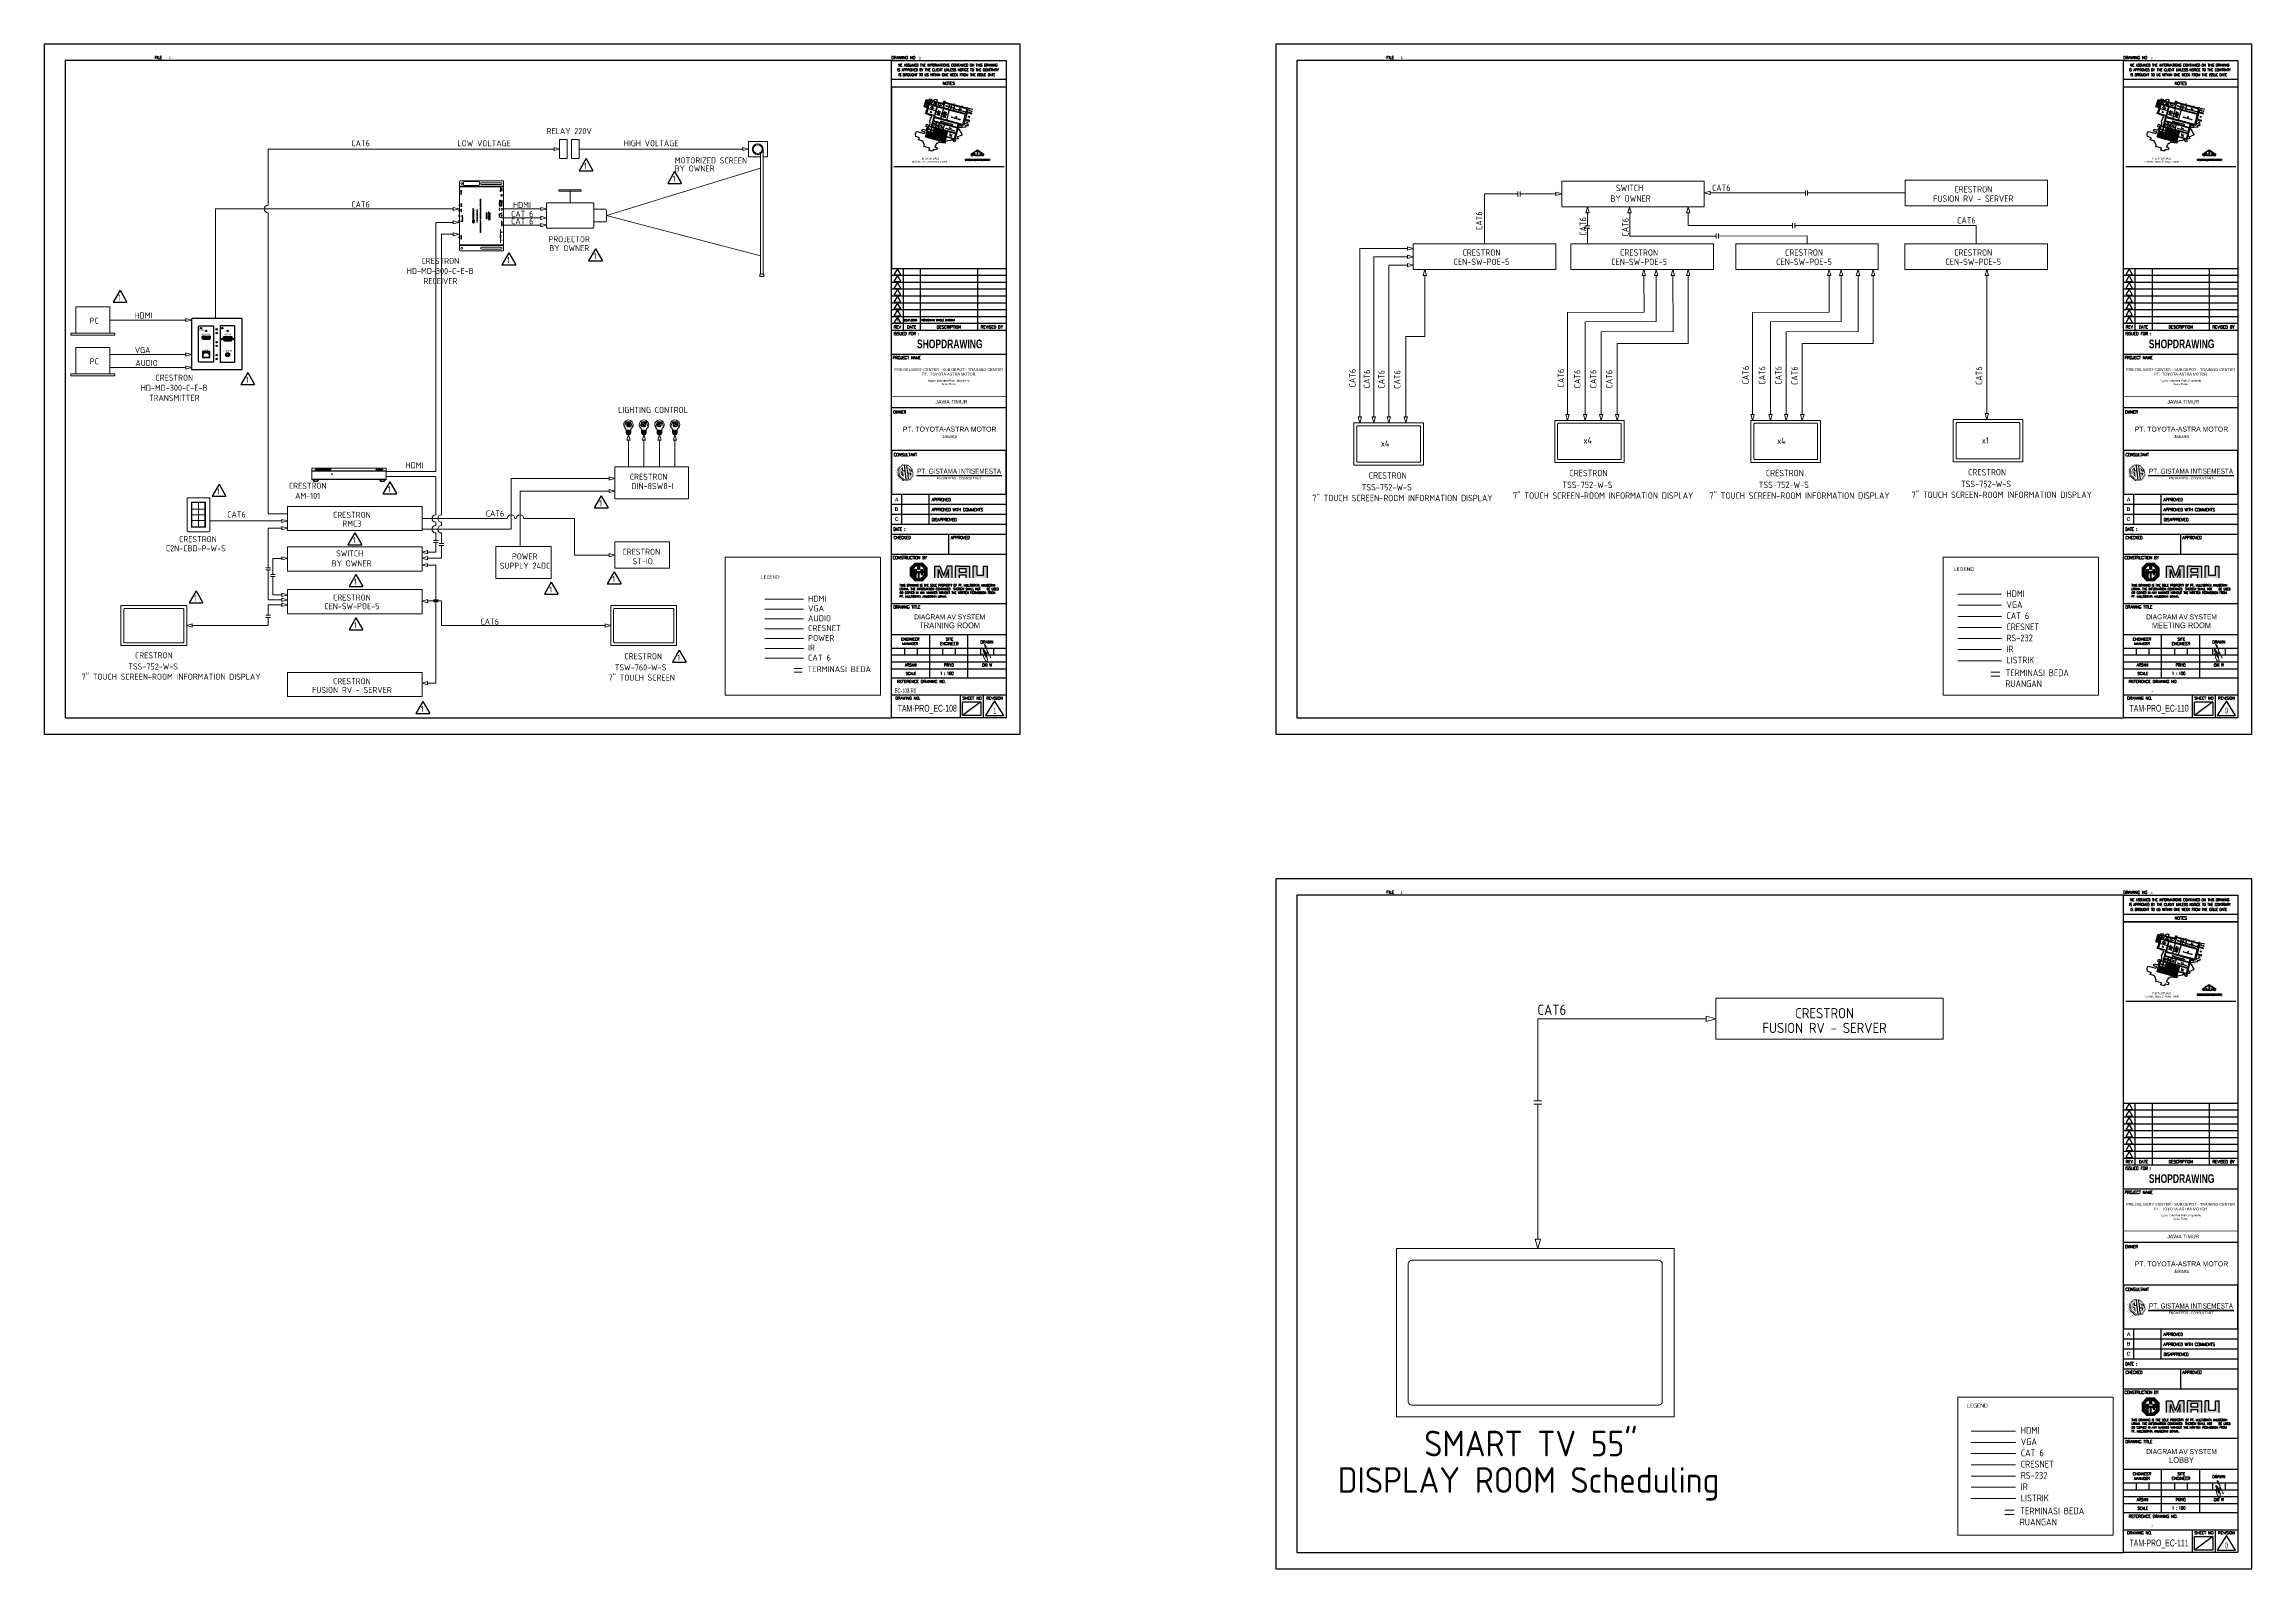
# Paper-space layout 'Layout1' of a CAD drawing. Header units: millimetres. Extents: x 38 to 684, y 73 to 519.
# The model-space entities are those that its viewports show. They can reach past a viewport. Long polylines and large blocks are cut down to what shows.
import ezdxf
from ezdxf.enums import TextEntityAlignment as Align

# ---------------------------------------------------------------- set-up
doc = ezdxf.new("R2010")
doc.units = ezdxf.units.MM
doc.header["$LTSCALE"] = 3
doc.linetypes.add('HIDDEN', pattern=[9.525, 6.35, -3.175])
for name, color, linetype, lineweight in [('2 - storage group 2 (adjustment)', 251, 'Continuous', 20), ('DIM', 8, 'Continuous', 18), ('FUR', 8, 'Continuous', 5), ('teks1', 8, 'Continuous', 20)]:
    doc.layers.add(name, color=color, linetype=linetype, lineweight=lineweight)
for name, color, linetype in [('Artwork', 7, 'Continuous'), ('DDG tepi', 8, 'Continuous'), ('KOP', 8, 'Continuous'), ('KOP BARU', 251, 'Continuous'), ('Layer1', 7, 'Continuous'), ('TABEL', 8, 'Continuous'), ('TEKS KOP', 2, 'Continuous'), ('TEXT', 7, 'Continuous')]:
    doc.layers.add(name, color=color, linetype=linetype)
doc.styles.add('Arial', font='ARIALN.TTF')
doc.styles.add('GENERATED_STYLE_6', font='arialbd.ttf')
doc.styles.add('kop arial', font='arial.ttf')
doc.styles.add('ROMANC', font='romanc__.ttf', dxfattribs={"width": 0.8, "height": 0.3})
doc.styles.add('ROMANS', font='romans.shx', dxfattribs={"width": 0.8})
doc.styles.add('RS', font='ROMANS.SHX')
doc.styles.add('style1', font='isocp.shx', dxfattribs={"height": 1})
doc.styles.add('style2', font='ARIALUNI.TTF', dxfattribs={"height": 1})
doc.styles.add('UNIV', font='univ', dxfattribs={"width": 1.2})
pattern_1 = [(45, (-23776161.764, 18193554.6244), (-4.3053592339, 4.3053592339), [])]

# ---------------------------------------------------------------- blocks, each defined once
blk = doc.blocks.new('logogis')
at = {"layer": 'KOP'}
h = blk.add_hatch(color=256, dxfattribs=at)
h.paths.add_polyline_path([(601, -45), (226, -377), (182, -460), (210, -1030), (658, -1439), (1270, -1371), (1532, -959), (1446, -466), (1093, -110)])
h.paths.add_polyline_path([(243, -408), (273, -973), (238, -1007), (210, -468)], flags=16)
h.paths.add_polyline_path([(1076, -136), (1423, -481), (1507, -947), (1254, -1344), (738, -1390), (280, -971), (250, -394), (611, -76)], flags=16)
h.paths.add_polyline_path([(1070, -157), (1402, -486), (1483, -934), (1241, -1313), (747, -1355), (312, -960), (280, -410), (622, -102)], flags=0)
h.paths.add_polyline_path([(605, -127), (570, -181), (287, -437), (286, -412)], flags=0)
h.paths.add_polyline_path([(322, -442), (352, -939), (327, -964), (317, -957), (292, -490)], flags=0)
h.paths.add_polyline_path([(711, -153), (756, -552), (654, -547), (629, -298), (440, -480), (471, -890), (707, -1108), (672, -737), (526, -734), (518, -627), (764, -634), (837, -1301), (759, -1306), (358, -938), (327, -429), (640, -143)], flags=0)
h.paths.add_polyline_path([(593, -343), (569, -377), (449, -493), (448, -483)], flags=0)
h.paths.add_polyline_path([(500, -481), (514, -599), (503, -597), (477, -627), (471, -511)], flags=0)
h.paths.add_polyline_path([(524, -462), (540, -599), (518, -598), (505, -476)], flags=0)
h.paths.add_polyline_path([(551, -433), (567, -600), (545, -600), (530, -456)], flags=0)
h.paths.add_polyline_path([(515, -627), (521, -736), (473, -784), (467, -684)], flags=0)
h.paths.add_polyline_path([(623, -318), (646, -548), (595, -602), (575, -380)], flags=0)
h.paths.add_polyline_path([(748, -557), (696, -611), (602, -606), (653, -554)], flags=0)
h.paths.add_polyline_path([(1059, -162), (1042, -182), (993, -178), (952, -224), (916, -219), (910, -168), (808, -155), (769, -203), (720, -199), (715, -145), (639, -137), (587, -183), (578, -181), (626, -109)], flags=0)
h.paths.add_polyline_path([(658, -743), (608, -790), (480, -787), (525, -741)], flags=0)
h.paths.add_polyline_path([(537, -816), (547, -923), (498, -877), (493, -814)], flags=0)
h.paths.add_polyline_path([(564, -817), (578, -950), (553, -926), (542, -817)], flags=0)
h.paths.add_polyline_path([(587, -818), (602, -972), (584, -955), (569, -817)], flags=0)
h.paths.add_polyline_path([(357, -945), (752, -1308), (715, -1320), (332, -969)], flags=0)
h.paths.add_polyline_path([(665, -746), (698, -1091), (633, -1030), (613, -793)], flags=0)
h.paths.add_polyline_path([(762, -583), (766, -608), (739, -607)], flags=0)
h.paths.add_polyline_path([(806, -168), (942, -1292), (872, -1316), (752, -237)], flags=0)
h.paths.add_polyline_path([(278, -980), (728, -1393), (669, -1409), (242, -1018)], flags=16)
h.paths.add_polyline_path([(813, -163), (904, -172), (1051, -1285), (948, -1291)], flags=0)
h.paths.add_polyline_path([(996, -187), (1074, -744), (1002, -791), (933, -255)], flags=0)
h.paths.add_polyline_path([(1003, -185), (1060, -192), (1371, -501), (1264, -495), (1108, -341), (1156, -650), (1401, -659), (1447, -925), (1222, -1269), (1155, -1275), (1092, -823), (1181, -823), (1221, -1087), (1362, -883), (1336, -747), (1080, -741)], flags=0)
h.paths.add_polyline_path([(1049, -183), (1068, -164), (1395, -486), (1376, -498), (1062, -184)], flags=0)
h.paths.add_polyline_path([(1079, -751), (1322, -755), (1251, -795), (1015, -791)], flags=0)
h.paths.add_polyline_path([(1016, -819), (1037, -821), (1017, -833)], flags=0)
h.paths.add_polyline_path([(1117, -359), (1257, -498), (1184, -551), (1138, -507)], flags=0)
h.paths.add_polyline_path([(1085, -826), (1150, -1277), (1072, -1297), (1014, -868)], flags=0)
h.paths.add_polyline_path([(1170, -579), (1298, -585), (1305, -628), (1177, -624)], flags=0)
h.paths.add_polyline_path([(1193, -553), (1262, -503), (1363, -509), (1291, -559)], flags=0)
h.paths.add_polyline_path([(806, -1309), (768, -1325), (721, -1326), (760, -1312)], flags=0)
h.paths.add_polyline_path([(1208, -821), (1230, -821), (1245, -915), (1228, -938)], flags=0)
h.paths.add_polyline_path([(1199, -1356), (1169, -1364), (715, -1403), (741, -1396)], flags=16)
h.paths.add_polyline_path([(1253, -802), (1333, -756), (1353, -880), (1272, -920)], flags=0)
h.paths.add_polyline_path([(1319, -547), (1398, -493), (1477, -934), (1438, -949), (1454, -925), (1406, -651), (1336, -648)], flags=0)
h.paths.add_polyline_path([(951, -1297), (1015, -1293), (972, -1310), (906, -1313)], flags=0)
h.paths.add_polyline_path([(1271, -927), (1344, -894), (1223, -1070), (1215, -1006)], flags=0)
h.paths.add_polyline_path([(1149, -1283), (1183, -1281), (1138, -1294), (1109, -1296)], flags=0)
h.paths.add_polyline_path([(1430, -960), (1473, -942), (1236, -1309), (1167, -1314), (1187, -1285), (1224, -1277)], flags=0)
for points in [[(243, -408), (273, -973), (238, -1007), (210, -468)], [(242, -1018), (278, -980), (728, -1393), (669, -1409)], [(286, -412), (287, -437), (570, -181), (605, -127)], [(292, -490), (322, -442), (352, -939), (327, -964), (317, -957)], [(357, -945), (332, -969), (715, -1320), (752, -1308)], [(448, -483), (449, -493), (569, -377), (593, -343)], [(467, -684), (473, -784), (521, -736), (515, -627)], [(480, -787), (608, -790), (658, -743), (525, -741)], [(575, -380), (623, -318), (646, -548), (595, -602)], [(578, -181), (626, -109), (1059, -162), (1042, -182), (993, -178), (952, -224), (916, -219), (910, -168), (808, -155), (769, -203), (720, -199), (715, -145), (639, -137), (587, -183)], [(602, -606), (696, -611), (748, -557), (653, -554)], [(613, -793), (633, -1030), (698, -1091), (665, -746)], [(715, -1403), (741, -1396), (1199, -1356), (1169, -1364)], [(721, -1326), (760, -1312), (806, -1309), (768, -1325)], [(752, -237), (806, -168), (942, -1292), (872, -1316)], [(906, -1313), (972, -1310), (1015, -1293), (951, -1297)], [(996, -187), (933, -255), (1002, -791), (1074, -744)], [(1014, -868), (1072, -1297), (1150, -1277), (1085, -826)], [(1015, -791), (1079, -751), (1322, -755), (1251, -795)], [(1068, -164), (1049, -183), (1062, -184), (1376, -498), (1395, -486)], [(1109, -1296), (1138, -1294), (1183, -1281), (1149, -1283)], [(1117, -359), (1257, -498), (1184, -551), (1138, -507)], [(1224, -1277), (1187, -1285), (1167, -1314), (1236, -1309), (1473, -942), (1430, -960)], [(1193, -553), (1262, -503), (1363, -509), (1291, -559)], [(1215, -1006), (1223, -1070), (1344, -894), (1271, -927)], [(1253, -802), (1272, -920), (1353, -880), (1333, -756)], [(1398, -493), (1319, -547), (1336, -648), (1406, -651), (1454, -925), (1438, -949), (1477, -934)]]:
    blk.add_hatch(color=256, dxfattribs=at).paths.add_polyline_path(points)
at = {"layer": 'KOP', "color": 159, "const_width": 2}
for points in [[(-224, -709), (705, 102)], [(0, 0), (83, -1536)], [(-30, -1050), (614, -1633)], [(20, -1096), (-10, -567), (28, -489)], [(20, -1096), (58, -1049), (499, -1453)], [(31, -571), (211, -406)], [(31, -571), (68, -501)], [(581, -1369), (520, -1389), (455, -1394), (91, -1059), (66, -589), (107, -522), (190, -447)], [(66, -503), (96, -1033), (511, -1413), (619, -1403)], [(68, -501), (392, -212), (410, -214)], [(134, -1016), (91, -1060)], [(106, -524), (134, -1016), (522, -1370), (579, -1367)], [(335, -1480), (1548, -1357)], [(433, -1470), (499, -1453), (658, -1439)], [(1224, -1443), (1590, -866)]]:
    blk.add_lwpolyline(points, dxfattribs=at)
at = {"layer": 'KOP', "const_width": 2}
for points in [[(210, -1030), (182, -460), (226, -377), (601, -45), (1093, -110), (1446, -466), (1532, -959), (1270, -1371), (658, -1439), (210, -1030)], [(312, -960), (280, -410), (622, -102), (1070, -157), (1402, -486), (1483, -934), (1241, -1313), (747, -1355), (312, -960)], [(392, -211), (365, -254)], [(377, -183), (436, -190)], [(455, -1394), (522, -1370)], [(575, -380), (623, -318), (646, -548), (595, -602), (575, -380)], [(721, -1326), (760, -1312), (806, -1309), (768, -1325), (721, -1326)]]:
    blk.add_lwpolyline(points, dxfattribs=at)
at = {"layer": 'KOP'}
for points, const_width in [([(243, -408), (273, -973), (238, -1007), (210, -468)], 5), ([(242, -1018), (278, -980), (728, -1393), (669, -1409)], 2), ([(738, -1390), (280, -971), (250, -394), (611, -76), (1076, -136), (1423, -481), (1507, -947), (1254, -1344)], 2), ([(286, -412), (287, -437), (570, -181), (605, -127)], 2), ([(292, -490), (322, -442), (352, -939), (327, -964), (317, -957)], 2), ([(759, -1306), (837, -1301), (764, -634), (518, -627), (526, -734), (672, -737), (707, -1108), (471, -890), (440, -480), (629, -298), (654, -547), (756, -552), (711, -153), (640, -143), (327, -429), (358, -938)], 2), ([(357, -945), (332, -969), (715, -1320), (752, -1308)], 2), ([(448, -483), (449, -493), (569, -377), (593, -343)], 2), ([(467, -684), (473, -784), (521, -736), (515, -627)], 2), ([(471, -511), (477, -627), (503, -597), (514, -599), (500, -481)], 2), ([(480, -787), (608, -790), (658, -743), (525, -741)], 2), ([(493, -814), (498, -877), (547, -923), (537, -816)], 2), ([(505, -476), (518, -598), (540, -599), (524, -462)], 2), ([(530, -456), (545, -600), (567, -600), (551, -433)], 2), ([(542, -817), (553, -926), (578, -950), (564, -817)], 2), ([(569, -817), (584, -955), (602, -972), (587, -818)], 2), ([(578, -181), (626, -109), (1059, -162), (1042, -182), (993, -178), (952, -224), (916, -219), (910, -168), (808, -155), (769, -203), (720, -199), (715, -145), (639, -137), (587, -183)], 2), ([(602, -606), (696, -611), (748, -557), (653, -554)], 2), ([(613, -793), (633, -1030), (698, -1091), (665, -746)], 2), ([(715, -1403), (741, -1396), (1199, -1356), (1169, -1364)], 2), ([(762, -583), (766, -608), (739, -607)], 2), ([(752, -237), (806, -168), (942, -1292), (872, -1316)], 2), ([(813, -163), (948, -1291), (1051, -1285), (904, -172)], 2), ([(906, -1313), (972, -1310), (1015, -1293), (951, -1297)], 2), ([(996, -187), (933, -255), (1002, -791), (1074, -744)], 2), ([(1092, -823), (1181, -823), (1221, -1087), (1362, -883), (1336, -747), (1080, -741), (1003, -185), (1060, -192), (1371, -501), (1264, -495), (1108, -341), (1156, -650), (1401, -659), (1447, -925), (1222, -1269), (1155, -1275)], 2), ([(1015, -791), (1079, -751), (1322, -755), (1251, -795)], 2), ([(1014, -868), (1072, -1297), (1150, -1277), (1085, -826)], 2), ([(1016, -819), (1017, -833), (1037, -821)], 2), ([(1068, -164), (1049, -183), (1062, -184), (1376, -498), (1395, -486)], 2), ([(1109, -1296), (1138, -1294), (1183, -1281), (1149, -1283)], 2), ([(1117, -359), (1257, -498), (1184, -551), (1138, -507)], 2), ([(1224, -1277), (1187, -1285), (1167, -1314), (1236, -1309), (1473, -942), (1430, -960)], 2), ([(1170, -579), (1177, -624), (1305, -628), (1298, -585)], 2), ([(1193, -553), (1262, -503), (1363, -509), (1291, -559)], 2), ([(1208, -821), (1228, -938), (1245, -915), (1230, -821)], 2), ([(1215, -1006), (1223, -1070), (1344, -894), (1271, -927)], 2), ([(1253, -802), (1272, -920), (1353, -880), (1333, -756)], 2), ([(1398, -493), (1319, -547), (1336, -648), (1406, -651), (1454, -925), (1438, -949), (1477, -934)], 2)]:
    blk.add_lwpolyline(points, close=True, dxfattribs=dict(at, const_width=const_width))
blk = doc.blocks.new('GISTAMA')
at = {"layer": 'KOP', "color": 5}
for p, q in [((0, 0), (2942, 0)), ((0, -7), (2942, -7))]:
    blk.add_line(p, q, dxfattribs=at)
at = {"layer": 'KOP', "color": 3}
blk.add_solid([(0, 0), (0, -7), (2942, 0), (2942, -7)], dxfattribs=at)
at = {"layer": 'KOP', "xscale": 0.4121758124521543, "yscale": 0.4121758124521543, "zscale": 0.4121758124521543}
blk.add_blockref('logogis', (-727, 406), dxfattribs=at)
at = {"layer": 'KOP', "color": 3, "style": 'Arial', "width": 0.85}
blk.add_text('PT. GISTAMA INTISEMESTA', height=179.1, dxfattribs=at).set_placement((1471, 146), align=Align.MIDDLE_CENTER)
at = {"layer": 'KOP', "color": 3, "style": 'Arial'}
blk.add_text('ENGINEERS - CONSULTANT', height=82.66, dxfattribs=at).set_placement((1471, -96), align=Align.MIDDLE_CENTER)
blk = doc.blocks.new('KOP BMY')
at = {"layer": 'TEKS KOP'}
h = blk.add_hatch(color=1, dxfattribs=at)
h.paths.add_polyline_path([(381.06, 71.53), (379.14, 73.45), (375.69, 73.45), (373.77, 71.53), (373.77, 68.08), (375.69, 66.16), (379.14, 66.16), (381.06, 68.08)])
h.paths.add_polyline_path([(377.65, 67.05, 0.365836), (380.17, 69.57), (379.22, 69.57), (379.22, 68.71), (378.49, 68.71), (378.49, 69.57), (377.65, 69.57)], flags=16)
h.paths.add_polyline_path([(377.05, 72.54, 0.352158), (374.66, 70.04), (375.61, 70.04), (375.61, 70.9), (376.34, 70.9), (376.34, 70.04), (378.49, 70.04), (378.49, 70.9), (379.22, 70.9), (379.22, 70.04), (380.17, 70.04, 0.352158), (377.78, 72.54), (377.78, 70.9), (377.05, 70.9)], flags=16)
h.paths.add_polyline_path([(376.34, 67.26, 0.079078), (377.18, 67.05), (377.18, 69.57), (374.66, 69.57, 0.196223), (375.61, 67.71), (375.61, 68.31), (376.34, 68.31)], flags=16)
h.paths.add_polyline_path([(376.34, 68.71), (375.61, 68.71), (375.61, 69.1), (376.34, 69.1)], flags=0)
h = blk.add_hatch(color=1, dxfattribs=at)
h.paths.add_polyline_path([(390.2, 70.8), (390.2, 67.3), (391.83, 67.3), (391.83, 72.35), (389.65, 72.35), (388.1, 68.27), (388.04, 68.27), (386.49, 72.35), (384.31, 72.35), (384.31, 67.3), (385.95, 67.3), (385.95, 70.8), (387.3, 67.3), (388.85, 67.3)])
h.paths.add_polyline_path([(393.28, 67.3), (394.91, 67.3), (394.91, 68.63), (397.77, 68.63), (397.77, 67.3), (399.41, 67.3), (399.41, 72.35), (397.77, 72.35), (394.91, 72.35), (393.28, 72.35)])
h.paths.add_polyline_path([(394.91, 71.29), (397.77, 71.29), (397.77, 69.69), (394.91, 69.69)], flags=16)
h.paths.add_polyline_path([(402.49, 72.35), (400.85, 72.35), (400.85, 67.3), (406.98, 67.3), (406.98, 72.35), (405.35, 72.35), (405.35, 68.36), (402.49, 68.36)])
at = {"color": 1, "ltscale": 0.75, "const_width": 0.264}
blk.add_lwpolyline([(365.76, 145.41), (415, 145.41)], dxfattribs=at)
at = {"layer": 'Defpoints', "color": 7, "true_color": 0xffffff}
blk.add_lwpolyline([(421, 297), (1, 297), (1, 0), (421, 0)], close=True, dxfattribs=at)
at = {"layer": 'KOP BARU', "color": 5}
for p, q in [((365.76, 281.87), (415, 281.87)), ((415, 278.43), (365.76, 278.43)), ((365.76, 200.48), (415, 200.48)), ((368.22, 200.33), (366.74, 197.77)), ((369.7, 197.77), (368.22, 200.33)), ((370.68, 200.48), (370.68, 173.89)), ((378.07, 200.48), (378.07, 173.89)), ((402.69, 200.48), (402.69, 173.89)), ((366.74, 197.77), (369.7, 197.77)), ((368.22, 197.37), (366.74, 194.82)), ((366.74, 194.82), (369.7, 194.82)), ((368.22, 194.42), (366.74, 191.86)), ((366.74, 191.86), (369.7, 191.86)), ((368.22, 191.47), (366.74, 188.91)), ((369.7, 194.82), (368.22, 197.37)), ((369.7, 191.86), (368.22, 194.42)), ((369.7, 188.91), (368.22, 191.47)), ((366.74, 188.91), (369.7, 188.91)), ((368.22, 188.51), (366.74, 185.95)), ((366.74, 185.95), (369.7, 185.95)), ((368.22, 185.56), (366.74, 183)), ((366.74, 183), (369.7, 183)), ((368.22, 182.6), (366.74, 180.04)), ((369.7, 185.95), (368.22, 188.51)), ((369.7, 183), (368.22, 185.56)), ((369.7, 180.04), (368.22, 182.6)), ((365.76, 176.84), (415, 176.84)), ((365.76, 173.88), (415, 173.88)), ((366.74, 180.04), (369.7, 180.04)), ((368.22, 179.65), (366.74, 177.09)), ((366.74, 177.09), (369.7, 177.09)), ((369.7, 177.09), (368.22, 179.65)), ((365.76, 77.51), (415, 77.51)), ((365.76, 56.28), (415, 56.28)), ((365.76, 42.89), (415, 42.89)), ((365.76, 42.89), (415, 42.89)), ((382.17, 24.23), (382.17, 42.89)), ((398.59, 24.23), (398.59, 42.89)), ((365.76, 37.04), (415, 37.04)), ((365.76, 31.13), (415, 31.13)), ((365.76, 28.17), (415, 28.17)), ((365.76, 24.23), (415, 24.23)), ((365.76, 16.85), (415, 16.85)), ((395.3, 16.85), (395.3, 7)), ((405.15, 16.85), (405.15, 7))]:
    blk.add_line(p, q, dxfattribs=at)
at = {"layer": 'KOP BARU', "color": 1}
for p, q in [((365.76, 197.52), (415, 197.52)), ((365.76, 194.57), (415, 194.57)), ((365.76, 191.62), (415, 191.62)), ((365.76, 188.66), (415, 188.66)), ((365.76, 185.71), (415, 185.71)), ((365.76, 182.75), (415, 182.75)), ((365.76, 179.8), (415, 179.8)), ((365.76, 99.04), (415, 99.04)), ((370.06, 103.34), (370.06, 90.44)), ((381.79, 103.34), (381.79, 90.44)), ((365.76, 94.74), (415, 94.74)), ((365.76, 90.44), (415, 90.44)), ((365.76, 86.14), (415, 86.14)), ((390.38, 77.51), (390.38, 86.14)), ((365.76, 34.08), (415, 34.08)), ((371.23, 37.04), (371.23, 34.08)), ((376.7, 37.04), (376.7, 34.08)), ((387.64, 37.04), (387.64, 34.08)), ((393.11, 37.04), (393.11, 34.08)), ((404.06, 37.04), (404.06, 34.08)), ((409.53, 37.04), (409.53, 34.08))]:
    blk.add_line(p, q, dxfattribs=at)
at = {"layer": 'KOP BARU', "color": 2}
for p, q in [((404.17, 13.89), (396.29, 7.98)), ((410.08, 14.39), (406.14, 7.98)), ((414.02, 7.98), (410.08, 14.39)), ((406.14, 7.98), (414.02, 7.98))]:
    blk.add_line(p, q, dxfattribs=at)
at = {"layer": 'KOP BARU', "color": 6}
for points in [[(365.76, 290), (10, 290), (10, 7), (365.76, 7)], [(365.76, 290), (415, 290), (415, 7), (365.76, 7)]]:
    blk.add_lwpolyline(points, close=True, dxfattribs=at)
at = {"layer": 'KOP BARU', "color": 5}
for points in [[(365.76, 163.61), (415, 163.61), (415, 140.5), (365.76, 140.49), (365.76, 163.61)], [(365.76, 103.34), (415, 103.34), (415, 122.11), (365.76, 122.11), (365.76, 103.34)]]:
    blk.add_lwpolyline(points, dxfattribs=at)
at = {"layer": 'KOP BARU', "color": 2}
blk.add_lwpolyline([(396.29, 13.89), (404.17, 13.89), (404.17, 7.98), (396.29, 7.98)], close=True, dxfattribs=at)
at = {"layer": 'TEKS KOP', "color": 1}
for p, q in [((374.66, 70.04), (375.61, 70.04)), ((374.66, 69.57), (377.18, 69.57)), ((375.61, 70.04), (375.61, 70.9)), ((375.61, 70.9), (376.34, 70.9)), ((375.61, 69.1), (376.34, 69.1)), ((375.61, 68.71), (375.61, 69.1)), ((376.34, 68.71), (375.61, 68.71)), ((375.61, 68.31), (375.61, 67.71)), ((376.34, 68.31), (375.61, 68.31)), ((376.34, 70.9), (376.34, 70.04)), ((376.34, 70.04), (378.49, 70.04)), ((376.34, 69.1), (376.34, 68.71)), ((376.34, 67.26), (376.34, 68.31)), ((377.05, 70.9), (377.05, 72.54)), ((377.78, 70.9), (377.05, 70.9)), ((377.18, 69.57), (377.18, 67.05)), ((377.65, 67.05), (377.65, 69.57)), ((377.65, 69.57), (378.49, 69.57)), ((377.78, 72.54), (377.78, 70.9)), ((378.49, 70.04), (378.49, 70.9)), ((378.49, 70.9), (379.22, 70.9)), ((378.49, 69.57), (378.49, 68.71)), ((378.49, 68.71), (379.22, 68.71)), ((379.22, 70.9), (379.22, 70.04)), ((379.22, 70.04), (380.17, 70.04)), ((379.22, 69.57), (380.17, 69.57)), ((379.22, 68.71), (379.22, 69.57)), ((384.31, 72.35), (386.49, 72.35)), ((384.31, 67.3), (384.31, 72.35)), ((385.95, 67.3), (385.95, 70.8)), ((385.95, 70.8), (387.3, 67.3)), ((386.49, 72.35), (388.04, 68.27)), ((388.04, 68.27), (388.07, 68.27)), ((388.1, 68.27), (388.07, 68.27)), ((389.65, 72.35), (388.1, 68.27)), ((390.2, 70.8), (388.85, 67.3)), ((391.83, 72.35), (389.65, 72.35)), ((390.2, 67.3), (390.2, 70.8)), ((391.83, 67.3), (391.83, 72.35)), ((394.91, 72.35), (393.28, 72.35)), ((393.28, 67.3), (393.28, 72.35)), ((394.91, 72.35), (397.77, 72.35)), ((394.91, 71.29), (397.77, 71.29)), ((394.91, 69.69), (394.91, 71.29)), ((394.91, 69.69), (397.77, 69.69)), ((394.91, 68.63), (397.77, 68.63)), ((394.91, 67.3), (394.91, 68.63)), ((397.77, 72.35), (399.41, 72.35)), ((397.77, 69.69), (397.77, 71.29)), ((397.77, 67.3), (397.77, 68.63)), ((399.41, 67.3), (399.41, 72.35)), ((402.49, 72.35), (400.85, 72.35)), ((400.85, 67.3), (400.85, 72.35)), ((402.49, 68.36), (402.49, 72.35)), ((402.49, 68.36), (405.35, 68.36)), ((405.35, 72.35), (406.98, 72.35)), ((405.35, 68.36), (405.35, 72.35)), ((406.98, 67.3), (406.98, 72.35))]:
    blk.add_line(p, q, dxfattribs=at)
blk.add_lwpolyline([(375.69, 66.16), (379.14, 66.16), (381.06, 68.08), (381.06, 71.53), (379.14, 73.45), (375.69, 73.45), (373.77, 71.53), (373.77, 68.08)], close=True, dxfattribs=at)
for start, end in [(97.58818, 175.18865), (184.81135, 229.21817), (274.81135, 355.18865), (4.81135, 82.41182)]:
    blk.add_arc((377.42, 69.8), 2.77, start, end, dxfattribs=at)
at = {"layer": '2 - storage group 2 (adjustment)', "xscale": 0.0125, "yscale": 0.0125, "zscale": 0.0125}
blk.add_blockref('GISTAMA', (376.41, 111.35), dxfattribs=at)
at = {"color": 2, "linetype": 'Continuous', "style": 'GENERATED_STYLE_6'}
for s, p in [('A', (367.96, 99.68)), ('B', (367.91, 95.58)), ('C', (367.91, 91.28))]:
    blk.add_text(s, height=1.64, dxfattribs=at).set_placement(p, align=Align.BOTTOM_CENTER)
at = {"color": 4, "insert": (391.5, 143.06), "char_height": 1.5824, "width": 32.6558, "attachment_point": 5}
blk.add_mtext('{\\fArial|b0|i0|c0|p34;\\C6;JAWA TIMUR}', dxfattribs=at)
at = {"layer": 'DIM', "color": 2, "style": 'ROMANS', "width": 0.8}
for s, height, p in [('APPROVED', 1.344, (382.99, 99.87)), ('APPROVED WITH COMMENTS', 1.3443, (382.99, 95.56)), ('DATE :', 1.344, (366.51, 87.17)), ('DISAPPROVED', 1.3443, (382.99, 91.26))]:
    blk.add_text(s, height=height, dxfattribs=at).set_placement(p, align=Align.BOTTOM_LEFT)
at = {"layer": 'KOP', "attachment_point": 5, "style": 'kop arial'}
for s, insert, char_height in [('PRE DELIVERY CENTER - SUB DEPOT - TRAINING CENTER\\PPT.  TOYOTA-ASTRA MOTOR', (390.33, 155.92), 1.1814), ('Ngoro Industrial Park, Mojokerto\\PJawa Timur{\\H1.0213x; \\P}', (390.33, 151.41), 0.8861), ('{\\H1.2x;PT. TOYOTA-ASTRA MOTOR\\P\\H0.666667x;Jakarta\\P}', (390.7, 129.87), 1.765)]:
    blk.add_mtext(s, dxfattribs=dict(at, insert=insert, char_height=char_height))
at = {"layer": 'TEKS KOP', "style": 'ROMANC'}
for s, height, p in [('FILE   :', 1.232, (48.52, 290.65)), ('DRAWING NO  :', 1.2325, (365.68, 290.57))]:
    blk.add_text(s, height=height, dxfattribs=at).set_placement(p)
at = {"layer": 'TEKS KOP', "width": 0.8}
for s, height, style, p in [('IS APPROVED BY THE CLIENT UNLESS NOTICE TO THE CONTRARY', 1.1328, 'RS', (390.01, 285.34)), ('WE ASSUMED THE INFORMATIONS CONTAINED ON THIS DRAWING', 1.1328, 'RS', (389.95, 287.44)), ('IS BROUGHT TO US WITHIN ONE WEEK FROM THE ISSUE DATE', 1.1328, 'RS', (389.51, 283.26)), ('CONSTRUCTION BY', 1.3443, 'ROMANS', (373.56, 75.32)), ('CHECKED', 1.344, 'ROMANS', (370.27, 83.94)), ('APPROVED', 1.344, 'ROMANS', (395.25, 83.94)), ('DRAWING TITLE', 1.3443, 'ROMANS', (372.36, 54.04)), ('SCALE', 1.234, 'ROMANS', (374.08, 25.47))]:
    blk.add_text(s, height=height, dxfattribs=dict(at, style=style)).set_placement(p, align=Align.CENTER)
at = {"layer": 'TEKS KOP', "style": 'ROMANS'}
for s, height, p in [('NOTES', 1.231, (390.38, 279.51)), ('REV', 1.231, (368.22, 174.63)), ('DATE', 1.231, (374.37, 174.63)), ('DESCRIPTION', 1.2311, (390.38, 174.63)), ('REVISED BY', 1.231, (408.84, 174.63)), ('ENGINEER', 1.231, (373.76, 40.26)), ('MANAGER', 1.108, (373.67, 38.37)), ('ENGINEER', 1.231, (390.51, 38.32)), ('SITE', 1.231, (390.67, 40.26)), ('DRAWN', 1.231, (406.78, 39.05)), ('REFERENCE DRAWING NO.', 1.2311, (378.56, 22.02)), ('DRAWING NO.', 1.2311, (372.7, 14.88)), ('SHEET NO', 1.231, (400.38, 14.88)), ('REVISION', 1.231, (410.08, 14.88))]:
    blk.add_text(s, height=height, dxfattribs=at).set_placement(p, align=Align.CENTER)
at = {"layer": 'TEKS KOP', "style": 'ROMANS', "width": 0.8}
for s, height, p in [('ISSUED FOR :', 1.3479, (366.62, 171.74)), ('PROJECT NAME', 1.3443, (366.27, 161.37)), ('OWNER', 1.344, (366.42, 137.99)), ('CONSULTANT', 1.344, (366.62, 119.62)), ('THIS DRAWING IS THE SOLE PROPERTY OF PT. MULTIBRATA ANUGERAH', 0.9848, (369.18, 63.55)), ('OR COPIED IN ANY MANNER WITHOUT THE WRITTEN PERMISSION FROM', 0.9848, (369.18, 60.36)), ('UTAMA. THE INFORMATION CONTAINED  THEREIN SHALL NOT', 0.9848, (369.18, 61.95)), ('PT. MULTIBRATA ANUGERAH UTAMA.', 0.9848, (369.18, 58.76)), ('BE USED', 0.985, (406.67, 61.95))]:
    blk.add_text(s, height=height, dxfattribs=at).set_placement(p)
at = {"layer": 'TEKS KOP', "color": 6, "linetype": 'Continuous', "style": 'GENERATED_STYLE_6', "width": 0.7}
blk.add_text('SHOPDRAWING', height=3.7382, dxfattribs=at).set_placement((390.77, 167.97), align=Align.MIDDLE_CENTER)
at = {"layer": 'TEKS KOP', "style": 'ROMANC'}
for tag, p, height in [('FILE', (58.77, 290.67), 1.23), ('TITLE', (190.7, 290.81), 1.32), ('DWG_NO.', (381.86, 290.5), 1.23)]:
    blk.add_attdef(tag, p, '', height=height, dxfattribs=at)
at = {"layer": 'TEKS KOP'}
for tag, height, style, width, p in [('TITLE_1', 2.44, 'UNIV', 0.6, (390.44, 51.18)), ('TITLE_2', 2.44, 'UNIV', 0.6, (390.72, 47.71)), ('SUB-TITTLE', 1.72, 'UNIV', 0.6, (408.82, 53.69)), ('TITLE_3', 2.44, 'UNIV', 0.6, (390.72, 44.28)), ('NAME', 1.23, 'ROMANS', 0.8, (373.96, 29.13)), ('NAME', 1.23, 'ROMANS', 0.8, (390.38, 29.13)), ('NAME', 1.23, 'ROMANS', 0.8, (406.79, 29.13)), ('REFERENCE_NO.', 1.98, 'UNIV', 0.6, (376.54, 18.18)), ('SCALE1', 1.23, 'ROMANS', 0.8, (389.51, 25.56)), ('SCALE2', 1.23, 'ROMANS', 0.8, (406.6, 25.56)), ('DWG_NO.', 2.96, 'UNIV', 0.6, (381.07, 9.66)), ('J', 2.46, 'UNIV', 0.6, (402.29, 9.02)), ('REV', 2.46, 'UNIV', 0.6, (410.12, 8.3))]:
    blk.add_attdef(tag, text='', height=height, dxfattribs=dict(at, style=style, width=width)).set_placement(p, align=Align.CENTER)
at = {"layer": 'TEKS KOP', "style": 'UNIV', "width": 0.6}
blk.add_attdef('N', (397, 10.85), '', height=2.46, dxfattribs=at)
blk = doc.blocks.new('am-101')
at = {"color": 7, "linetype": 'Continuous'}
for p, q in [((-153.5, 0), (-153.5, 47.2)), ((-153.5, 47.2), (153.5, 47.2)), ((153.5, 0), (-153.5, 0)), ((-139.4, 40.6), (-139.3, 40.5)), ((-134.7, 40.6), (-134.5, 40.6)), ((-133.8, 40.5), (-134, 40.6)), ((-131.2, 40.7), (-131.4, 40.7)), ((-127.5, 40.6), (-127.9, 40.5)), ((-117.6, 41.1), (-119.8, 41.1)), ((-119.6, 41.6), (-117.4, 41.6)), ((-116.6, 42.8), (-117.7, 40)), ((-117.7, 40), (-115.7, 40)), ((-112.8, 42.8), (-116.6, 42.8)), ((-115.7, 40), (-115.4, 40.8)), ((-115.4, 40.8), (-114.2, 40.8)), ((-115.1, 41.6), (-114.9, 42.1)), ((-113.9, 41.6), (-115.1, 41.6)), ((-114.9, 42.1), (-113.8, 42.1)), ((-113.7, 40), (-111.5, 40)), ((-111.5, 40), (-111.5, 40)), ((-110.2, 42.8), (-111.2, 40)), ((-111.2, 40), (-105.7, 40)), ((-104.8, 42.8), (-110.2, 42.8)), ((-109, 40.7), (-108.9, 41.1)), ((-105.5, 40.7), (-109, 40.7)), ((-108.9, 41.1), (-106.1, 41.1)), ((-108.6, 41.8), (-108.5, 42.1)), ((-105.9, 41.8), (-108.6, 41.8)), ((-108.5, 42.1), (-105.1, 42.1)), ((-106.1, 41.1), (-105.9, 41.8)), ((-105.7, 40), (-105.5, 40.7)), ((-103.1, 40.8), (-105.5, 40.8)), ((-105.1, 42.1), (-104.8, 42.8)), ((-103.5, 41.1), (-102.1, 41)), ((-100.5, 41.7), (-102.2, 41.8)), ((-101.2, 42), (-98.9, 42)), ((-98.9, 42.8), (-99.1, 42.1)), ((-99.1, 42.1), (-97.3, 42.1)), ((-93.3, 42.8), (-98.9, 42.8)), ((-97.3, 42.1), (-98.1, 40)), ((-98.1, 40), (-96.2, 40)), ((-96.2, 40), (-95.4, 42.1)), ((-95.4, 42.1), (-93.6, 42.1)), ((-93.1, 42.8), (-94.2, 40)), ((-94.2, 40), (-92.2, 40)), ((-93.6, 42.1), (-93.3, 42.8)), ((-89.3, 42.8), (-93.1, 42.8)), ((-92.2, 40), (-91.9, 40.8)), ((-91.9, 40.8), (-90.7, 40.8)), ((-91.6, 41.6), (-91.4, 42.1)), ((-90.5, 41.6), (-91.6, 41.6)), ((-91.4, 42.1), (-90.3, 42.1)), ((-90.2, 40), (-88, 40)), ((-88, 40), (-88, 40)), ((-80.1, 42.8), (-81.2, 40)), ((-81.2, 40), (-79.4, 40)), ((-77.8, 42.8), (-80.1, 42.8)), ((-79.4, 40), (-78.7, 41.6)), ((-78.7, 41.6), (-77.3, 40)), ((-76.5, 41.2), (-77.8, 42.8)), ((-77.3, 40), (-75.1, 40)), ((-75.9, 42.8), (-76.5, 41.2)), ((-74, 42.8), (-75.9, 42.8)), ((-75.1, 40), (-74, 42.8)), ((109.9, 40), (112.1, 42.8)), ((110.9, 40), (109.9, 40)), ((112.6, 42.2), (110.9, 40)), ((112, 40.7), (112.3, 41.2)), ((113.6, 40.7), (112, 40.7)), ((112.1, 42.8), (113.1, 42.8)), ((112.3, 41.2), (113.4, 41.2)), ((113.4, 41.2), (112.6, 42.2)), ((113.1, 42.8), (115.3, 40)), ((114.3, 40), (113.6, 40.7)), ((115.3, 40), (114.3, 40)), ((115.5, 42.8), (116.4, 42.8)), ((115.5, 42.4), (115.5, 42.8)), ((116.4, 42.4), (115.5, 42.4)), ((115.5, 42), (116.4, 42)), ((115.5, 40), (115.5, 42)), ((116.4, 40), (115.5, 40)), ((116.4, 42.8), (116.4, 42.4)), ((116.4, 42), (116.4, 40)), ((117, 42), (117.7, 42)), ((117, 40), (117, 42)), ((118, 40), (117, 40)), ((117.7, 42), (117.9, 41.8)), ((118, 41.3), (118, 40)), ((118.9, 42), (118.9, 41.6)), ((120.2, 42.8), (120.6, 42.8)), ((120.2, 40), (120.2, 42.8)), ((120.5, 40), (120.2, 40)), ((120.5, 42.6), (120.5, 42.6)), ((120.5, 42.6), (120.5, 40)), ((122.5, 40), (120.5, 42.6)), ((120.6, 42.8), (122.6, 40.2)), ((122.8, 40), (122.5, 40)), ((122.6, 40.2), (124.6, 42.8)), ((122.6, 40.2), (122.6, 40.2)), ((124.7, 42.6), (122.8, 40)), ((124.6, 42.8), (125.1, 42.8)), ((124.8, 42.6), (124.7, 42.6)), ((124.8, 40), (124.8, 42.6)), ((125.1, 40), (124.8, 40)), ((125.1, 42.8), (125.1, 40)), ((125.9, 41.1), (128.6, 41.1)), ((128.9, 41), (125.9, 41)), ((128.6, 40.7), (128.9, 40.7)), ((132.3, 42.8), (132.5, 42.8)), ((132.3, 41.6), (132.3, 42.8)), ((132.3, 40), (132.3, 40.4)), ((132.5, 40), (132.3, 40)), ((132.5, 42.8), (132.5, 40)), ((133.3, 42.8), (133.6, 42.8)), ((133.3, 42.4), (133.3, 42.8)), ((133.6, 42.4), (133.3, 42.4)), ((133.3, 42), (133.6, 42)), ((133.3, 40), (133.3, 42)), ((133.6, 40), (133.3, 40)), ((133.6, 42.8), (133.6, 42.4)), ((133.6, 42), (133.6, 40)), ((134.6, 41.4), (134.3, 41.4)), ((136.8, 40.8), (136.8, 41.1)), ((136.8, 40.3), (136.8, 40.4)), ((137.1, 41.5), (137.1, 40.4)), ((137.5, 40), (137.3, 40)), ((137.5, 40.1), (137.5, 40)), ((138, 42), (137.6, 42)), ((137.6, 42), (138.5, 42)), ((137.6, 42), (137.6, 42)), ((138, 41.4), (138, 42)), ((138.1, 41.4), (138, 41.4)), ((138.5, 42), (138.1, 42)), ((138.1, 42), (138.1, 41.4)), ((138.5, 42), (138.5, 42)), ((138.8, 42), (138.9, 42)), ((138.8, 41.4), (138.8, 42)), ((138.9, 41.4), (138.8, 41.4)), ((138.9, 42), (138.9, 42)), ((138.9, 42), (138.9, 41.4)), ((139.3, 41.4), (138.9, 42)), ((138.9, 42), (139.4, 41.5)), ((139.4, 41.4), (139.3, 41.4)), ((139.4, 41.5), (139.8, 42)), ((139.9, 42), (139.4, 41.4)), ((139.8, 42), (140, 42)), ((139.9, 42), (139.9, 42)), ((139.9, 41.4), (139.9, 42)), ((140, 41.4), (139.9, 41.4)), ((140, 42), (140, 41.4)), ((153.5, 0), (153.5, 47.2))]:
    blk.add_line(p, q, dxfattribs=at)
at = {"color": 9, "linetype": 'Continuous'}
for p, q in [((153.5, 47), (-153.5, 47)), ((-153.5, 35.9), (153.5, 35.9)), ((153.5, 34.6), (-153.5, 34.6)), ((-153.5, 1.6), (153.5, 1.6))]:
    blk.add_line(p, q, dxfattribs=at)
at = {"color": 7, "linetype": 'Continuous'}
blk.add_circle((-70.9, 22), 1.48, dxfattribs=at)
at = {"color": 9, "linetype": 'Continuous'}
for radius in [1.28, 1.16, 0.772]:
    blk.add_circle((-70.9, 22), radius, dxfattribs=at)
at = {"color": 7, "linetype": 'Continuous'}
blk.add_arc((-130.1, 42.3), 1, 296.6643, 303.7238, dxfattribs=at)
for points, knots in [([(-131, 42.2), (-131.7, 42.5), (-133.5, 42.6), (-135.6, 42.6), (-137.3, 42.4), (-138.7, 42.1), (-139.7, 41.7), (-140.2, 41.1), (-139.7, 40.7), (-139.4, 40.6)], [0, 0, 0, 0, 0.255402, 0.417248, 0.578392, 0.709315, 0.813786, 0.895532, 1, 1, 1, 1]), ([(-139.3, 40.5), (-139.1, 40.5), (-139, 40.4), (-138.7, 40.3), (-138.6, 40.3), (-138.5, 40.3), (-138.5, 40.3)], [0, 0, 0, 0, 0.477851, 0.720476, 0.892186, 1, 1, 1, 1]), ([(-139, 42.3), (-139, 42.3), (-139.1, 42.4), (-139, 42.4), (-139, 42.5), (-138.9, 42.5)], [0, 0, 0, 0, 0.268642, 0.541544, 1, 1, 1, 1]), ([(-130.5, 42.3), (-131.6, 42.6), (-134.6, 42.9), (-137.5, 42.6), (-139, 42.3)], [0, 0, 0, 0, 0.445055, 1, 1, 1, 1]), ([(-138.9, 42.5), (-138.2, 43), (-136.4, 43.4), (-134.1, 43.3), (-132.4, 43.1), (-131.1, 42.8), (-130.3, 42.6), (-129.7, 42.3), (-129.1, 41.9), (-129.4, 41.5), (-129.6, 41.4)], [0, 0, 0, 0, 0.287023, 0.441649, 0.594567, 0.7331, 0.795005, 0.849755, 0.9346, 1, 1, 1, 1]), ([(-138.5, 40.6), (-138.4, 40.8), (-138.2, 41.2), (-136.9, 42), (-135.3, 42.3), (-134.1, 42.4)], [0, 0, 0, 0, 0.202337, 0.39605, 1, 1, 1, 1]), ([(-137.7, 40.6), (-137.8, 41), (-136.8, 42), (-135, 42.2), (-134, 42.2)], [0, 0, 0, 0, 0.425707, 1, 1, 1, 1]), ([(-132.6, 39.3), (-133.3, 39.3), (-134.6, 39.3), (-136.5, 39.6), (-137.6, 40.2), (-137.7, 40.6)], [0, 0, 0, 0, 0.370838, 0.642904, 1, 1, 1, 1]), ([(-136.2, 41.5), (-136.4, 41.4), (-136.6, 41), (-136.2, 40.6), (-135.7, 40.4), (-135.2, 40.1), (-134, 39.7), (-132.9, 39.6), (-132.1, 39.4)], [0, 0, 0, 0, 0.148586, 0.283665, 0.36002, 0.474153, 0.611227, 1, 1, 1, 1]), ([(-131.6, 41.8), (-132.3, 42.1), (-133.7, 42.1), (-135.3, 41.9), (-136, 41.7), (-136.2, 41.5)], [0, 0, 0, 0, 0.511951, 0.785364, 1, 1, 1, 1]), ([(-135.5, 40.6), (-135.7, 40.7), (-136.2, 41), (-135.8, 41.4), (-135.6, 41.5)], [0, 0, 0, 0, 0.521021, 1, 1, 1, 1]), ([(-135.6, 41.5), (-135.4, 41.6), (-134.6, 41.9), (-133.7, 41.9), (-133.1, 41.9)], [0, 0, 0, 0, 0.380812, 1, 1, 1, 1]), ([(-126.3, 40.4), (-127.1, 39.9), (-129.4, 39.4), (-132.3, 39.6), (-134.3, 40.1), (-135.2, 40.4), (-135.5, 40.6)], [0, 0, 0, 0, 0.339293, 0.701027, 0.863262, 1, 1, 1, 1]), ([(-133.1, 41.8), (-133.6, 41.8), (-134.4, 41.8), (-135.3, 41.5), (-135.5, 40.9), (-135, 40.7), (-134.7, 40.6)], [0, 0, 0, 0, 0.350577, 0.589999, 0.774214, 1, 1, 1, 1]), ([(-134.3, 40.7), (-134.5, 40.8), (-135, 41.1), (-134.5, 41.4), (-134.2, 41.6)], [0, 0, 0, 0, 0.445832, 1, 1, 1, 1]), ([(-134.5, 40.6), (-133.5, 40.2), (-130.6, 40), (-127.9, 40.3), (-126.4, 40.6)], [0, 0, 0, 0, 0.433524, 1, 1, 1, 1]), ([(-134.1, 41.5), (-134.3, 41.4), (-134.5, 41.2), (-134.2, 40.9), (-133.6, 40.7), (-133.1, 40.6), (-132.8, 40.6)], [0, 0, 0, 0, 0.20507, 0.399243, 0.662252, 1, 1, 1, 1]), ([(-134.1, 42.4), (-133.6, 42.4), (-132.7, 42.4), (-131.6, 42.2), (-130.7, 41.8), (-130.9, 41.5), (-131.1, 41.4)], [0, 0, 0, 0, 0.354425, 0.639214, 0.834825, 1, 1, 1, 1]), ([(-134, 42.2), (-133.3, 42.2), (-132.4, 42.2), (-131.7, 41.9), (-131.6, 41.8)], [0, 0, 0, 0, 0.742563, 1, 1, 1, 1]), ([(-127.9, 40.5), (-128.9, 40.4), (-130.9, 40.2), (-133, 40.3), (-133.8, 40.5)], [0, 0, 0, 0, 0.537982, 1, 1, 1, 1]), ([(-131.4, 40.7), (-132, 40.7), (-132.9, 40.7), (-133.6, 41), (-133.7, 41.1)], [0, 0, 0, 0, 0.742513, 1, 1, 1, 1]), ([(-133.6, 41.1), (-133, 40.8), (-131.5, 40.8), (-130, 40.9), (-129.3, 41.2), (-129.1, 41.3)], [0, 0, 0, 0, 0.511985, 0.78544, 1, 1, 1, 1]), ([(-133.1, 43.4), (-133.2, 43.5), (-133.2, 43.5), (-133.1, 43.5), (-132.9, 43.5), (-132.7, 43.5), (-132.7, 43.5)], [0, 0, 0, 0, 0.123717, 0.247074, 0.548272, 1, 1, 1, 1]), ([(-129.1, 41.3), (-128.9, 41.5), (-128.7, 42), (-129.6, 42.6), (-131, 43.1), (-132.3, 43.3), (-133.1, 43.4)], [0, 0, 0, 0, 0.179709, 0.358566, 0.610113, 1, 1, 1, 1]), ([(-132.8, 40.6), (-132.7, 40.6), (-132.2, 40.5), (-131.4, 40.5), (-130.8, 40.5), (-130.5, 40.6)], [0, 0, 0, 0, 0.079968, 0.724298, 1, 1, 1, 1]), ([(-132.7, 43.5), (-131.9, 43.6), (-130.6, 43.6), (-128.9, 43.3), (-127.8, 42.8), (-127.3, 42), (-128.5, 40.9), (-130.3, 40.7), (-131.2, 40.7)], [0, 0, 0, 0, 0.206857, 0.35594, 0.465651, 0.557253, 0.747534, 1, 1, 1, 1]), ([(-132.1, 39.4), (-132.1, 39.4), (-132.1, 39.4), (-132.2, 39.4), (-132.4, 39.4), (-132.5, 39.3), (-132.6, 39.3)], [0, 0, 0, 0, 0.123741, 0.247137, 0.548423, 1, 1, 1, 1]), ([(-132.1, 41), (-131.7, 41), (-130.9, 41.1), (-130, 41.4), (-129.8, 41.9), (-130.3, 42.2), (-130.5, 42.3)], [0, 0, 0, 0, 0.350499, 0.589927, 0.774239, 1, 1, 1, 1]), ([(-129.7, 41.4), (-129.9, 41.2), (-130.7, 41), (-131.6, 41), (-132.1, 41)], [0, 0, 0, 0, 0.38058, 1, 1, 1, 1]), ([(-131, 41.3), (-130.8, 41.4), (-130.3, 41.8), (-130.8, 42.1), (-131, 42.2)], [0, 0, 0, 0, 0.55417, 1, 1, 1, 1]), ([(-130.5, 40.6), (-129.6, 40.7), (-128.2, 40.9), (-126.9, 41.8), (-126.8, 42.3), (-126.8, 42.6)], [0, 0, 0, 0, 0.514213, 0.744346, 1, 1, 1, 1]), ([(-126.4, 42.5), (-126, 42.4), (-125.2, 42.1), (-125.3, 41.3), (-126.3, 40.9), (-127.1, 40.7), (-127.5, 40.6)], [0, 0, 0, 0, 0.293052, 0.483329, 0.708883, 1, 1, 1, 1]), ([(-126.8, 42.6), (-126.8, 42.6), (-126.7, 42.6), (-126.6, 42.6), (-126.4, 42.5), (-126.4, 42.5)], [0, 0, 0, 0, 0.205997, 0.534679, 1, 1, 1, 1]), ([(-126.4, 40.6), (-126.3, 40.6), (-126.3, 40.6), (-126.2, 40.6), (-126.2, 40.5), (-126.2, 40.5), (-126.3, 40.4), (-126.3, 40.4)], [0, 0, 0, 0, 0.165744, 0.324141, 0.421794, 0.638907, 1, 1, 1, 1]), ([(-124.2, 41.2), (-124.3, 41.2), (-124.3, 41), (-124.2, 40.7), (-123.8, 40.2), (-122.9, 40), (-122.1, 39.9), (-121.4, 39.9), (-120.7, 39.9), (-119.8, 40), (-118.9, 40.2), (-118, 40.6), (-117.7, 40.9), (-117.6, 41.1)], [0, 0, 0, 0, 0.041134, 0.100601, 0.205704, 0.324966, 0.399335, 0.485977, 0.565723, 0.638711, 0.767839, 0.883713, 1, 1, 1, 1]), ([(-117.4, 41.6), (-117.3, 41.8), (-117.3, 42.1), (-117.9, 42.6), (-118.7, 42.8), (-119.5, 42.8), (-120.3, 42.9), (-121, 42.8), (-121.9, 42.7), (-122.9, 42.5), (-123.7, 42.1), (-124, 41.7), (-124.2, 41.5), (-124.2, 41.3), (-124.2, 41.2)], [0, 0, 0, 0, 0.098964, 0.188135, 0.294948, 0.361104, 0.437323, 0.51999, 0.594825, 0.726005, 0.846083, 0.908173, 0.974417, 1, 1, 1, 1]), ([(-119.8, 41.1), (-119.9, 40.9), (-120.2, 40.8), (-120.7, 40.6), (-121.1, 40.6), (-121.6, 40.6), (-122, 40.8), (-122.1, 41), (-122.1, 41.2), (-122.1, 41.4), (-122, 41.5), (-122, 41.6), (-121.9, 41.6)], [0, 0, 0, 0, 0.191833, 0.285371, 0.387739, 0.519885, 0.625686, 0.735666, 0.80175, 0.878018, 0.956509, 1, 1, 1, 1]), ([(-121.9, 41.6), (-121.9, 41.7), (-121.8, 41.8), (-121.6, 42), (-121.2, 42.1), (-120.8, 42.1), (-120.5, 42.1), (-120.1, 42.1), (-119.6, 42), (-119.6, 41.7), (-119.6, 41.6)], [0, 0, 0, 0, 0.036299, 0.201929, 0.362958, 0.448511, 0.540239, 0.671579, 0.777153, 1, 1, 1, 1]), ([(-114.2, 40.8), (-114, 40.8), (-113.7, 40.8), (-113.6, 40.6), (-113.6, 40.6)], [0, 0, 0, 0, 0.554612, 1, 1, 1, 1]), ([(-113.8, 42.1), (-113.6, 42.1), (-113.3, 42.1), (-113, 42), (-113, 41.8), (-113.1, 41.7), (-113.4, 41.6), (-113.7, 41.6), (-113.9, 41.6)], [0, 0, 0, 0, 0.292482, 0.379574, 0.486557, 0.600208, 0.706896, 1, 1, 1, 1]), ([(-113.6, 40.6), (-113.6, 40.5), (-113.7, 40.3), (-113.8, 40.1), (-113.7, 40)], [0, 0, 0, 0, 0.298642, 1, 1, 1, 1]), ([(-111.9, 41.3), (-111.6, 41.4), (-111.3, 41.5), (-110.9, 41.8), (-110.8, 42), (-110.8, 42.2), (-110.8, 42.4), (-111.1, 42.7), (-111.9, 42.8), (-112.4, 42.8), (-112.8, 42.8)], [0, 0, 0, 0, 0.188489, 0.283006, 0.379597, 0.455031, 0.521189, 0.642743, 0.782735, 1, 1, 1, 1]), ([(-111.5, 40.7), (-111.5, 40.8), (-111.4, 41.1), (-111.7, 41.3), (-111.9, 41.3)], [0, 0, 0, 0, 0.533984, 1, 1, 1, 1]), ([(-111.5, 40), (-111.6, 40.1), (-111.7, 40.4), (-111.6, 40.6), (-111.5, 40.7)], [0, 0, 0, 0, 0.327027, 1, 1, 1, 1]), ([(-105.5, 40.8), (-105.5, 40.7), (-105.5, 40.4), (-105, 40.1), (-104, 39.9), (-103.3, 39.9), (-102.9, 39.9)], [0, 0, 0, 0, 0.20116, 0.395925, 0.650643, 1, 1, 1, 1]), ([(-105, 42), (-105.1, 41.8), (-104.9, 41.2), (-103.9, 41.2), (-103.5, 41.1)], [0, 0, 0, 0, 0.435181, 1, 1, 1, 1]), ([(-98.9, 42), (-98.9, 42.1), (-98.9, 42.4), (-99.6, 42.7), (-100.3, 42.8), (-101.1, 42.8), (-101.7, 42.9), (-102.4, 42.8), (-103.2, 42.8), (-104, 42.7), (-104.7, 42.4), (-104.9, 42.1), (-105, 42)], [0, 0, 0, 0, 0.095028, 0.186847, 0.311628, 0.392038, 0.485628, 0.576309, 0.65624, 0.787779, 0.894272, 1, 1, 1, 1]), ([(-102.3, 40.6), (-102.4, 40.6), (-102.7, 40.6), (-103.1, 40.7), (-103.1, 40.8)], [0, 0, 0, 0, 0.375399, 1, 1, 1, 1]), ([(-102.2, 41.8), (-102.3, 41.9), (-102.5, 41.9), (-102.9, 42), (-102.8, 42)], [0, 0, 0, 0, 0.40856, 1, 1, 1, 1]), ([(-102.9, 39.9), (-102.4, 39.9), (-101.5, 39.9), (-100.3, 40.1), (-99.4, 40.4), (-99.2, 40.7), (-99.1, 40.9)], [0, 0, 0, 0, 0.33756, 0.596958, 0.802718, 1, 1, 1, 1]), ([(-102.8, 42), (-102.8, 42.1), (-102.7, 42.2), (-102.3, 42.2), (-102.1, 42.2)], [0, 0, 0, 0, 0.173662, 1, 1, 1, 1]), ([(-102.1, 41), (-101.9, 41), (-101.7, 41), (-101.5, 40.9), (-101.4, 40.8), (-101.5, 40.7), (-101.8, 40.6), (-102.1, 40.6), (-102.3, 40.6)], [0, 0, 0, 0, 0.282621, 0.368059, 0.448094, 0.547247, 0.66075, 1, 1, 1, 1]), ([(-102.1, 42.2), (-101.8, 42.2), (-101.4, 42.2), (-101.2, 42), (-101.2, 42)], [0, 0, 0, 0, 0.624368, 1, 1, 1, 1]), ([(-99.1, 40.9), (-99, 41.1), (-99.2, 41.6), (-100, 41.7), (-100.5, 41.7)], [0, 0, 0, 0, 0.448008, 1, 1, 1, 1]), ([(-90.7, 40.8), (-90.5, 40.8), (-90.2, 40.8), (-90.1, 40.6), (-90.1, 40.6)], [0, 0, 0, 0, 0.554446, 1, 1, 1, 1]), ([(-90.3, 42.1), (-90.1, 42.1), (-89.8, 42.1), (-89.5, 42), (-89.5, 41.8), (-89.6, 41.7), (-89.9, 41.6), (-90.2, 41.6), (-90.5, 41.6)], [0, 0, 0, 0, 0.29255, 0.379648, 0.486577, 0.600198, 0.706948, 1, 1, 1, 1]), ([(-90.1, 40.6), (-90.1, 40.5), (-90.2, 40.3), (-90.3, 40.1), (-90.2, 40)], [0, 0, 0, 0, 0.298613, 1, 1, 1, 1]), ([(-88.4, 41.3), (-88.1, 41.4), (-87.8, 41.5), (-87.4, 41.8), (-87.3, 42), (-87.3, 42.2), (-87.3, 42.4), (-87.6, 42.7), (-88.4, 42.8), (-88.9, 42.8), (-89.3, 42.8)], [0, 0, 0, 0, 0.188541, 0.283044, 0.379613, 0.45506, 0.521219, 0.642793, 0.782786, 1, 1, 1, 1]), ([(-88, 40.7), (-88, 40.8), (-87.9, 41.1), (-88.2, 41.3), (-88.4, 41.3)], [0, 0, 0, 0, 0.533967, 1, 1, 1, 1]), ([(-88, 40), (-88.1, 40.1), (-88.2, 40.4), (-88.1, 40.6), (-88, 40.7)], [0, 0, 0, 0, 0.327074, 1, 1, 1, 1]), ([(-87.6, 41.4), (-87.7, 41.3), (-87.7, 41.1), (-87.7, 40.7), (-87.2, 40.2), (-86.4, 40), (-85.6, 39.9), (-84.8, 39.9), (-84, 39.9), (-83.1, 40), (-82.1, 40.2), (-81.4, 40.6), (-81, 41), (-80.9, 41.3), (-80.8, 41.4), (-80.8, 41.4)], [0, 0, 0, 0, 0.062164, 0.116088, 0.211401, 0.319551, 0.386982, 0.465538, 0.545886, 0.618617, 0.746107, 0.862818, 0.923173, 0.987566, 1, 1, 1, 1]), ([(-80.8, 41.4), (-80.8, 41.5), (-80.8, 41.7), (-80.8, 42.1), (-81.2, 42.5), (-82.1, 42.8), (-82.9, 42.8), (-83.7, 42.9), (-84.5, 42.8), (-85.4, 42.7), (-86.4, 42.5), (-87.1, 42.1), (-87.5, 41.7), (-87.6, 41.5), (-87.6, 41.4)], [0, 0, 0, 0, 0.051001, 0.106296, 0.204027, 0.314939, 0.384099, 0.464666, 0.54706, 0.621643, 0.752381, 0.87207, 0.933963, 1, 1, 1, 1]), ([(-83, 41.3), (-83.1, 41.3), (-83.1, 41.2), (-83.3, 41), (-83.5, 40.8), (-84, 40.7), (-84.3, 40.6), (-84.6, 40.6), (-84.9, 40.6), (-85.2, 40.7), (-85.5, 40.8), (-85.7, 41), (-85.7, 41.2), (-85.6, 41.3), (-85.6, 41.4)], [0, 0, 0, 0, 0.057458, 0.128093, 0.256879, 0.382261, 0.448997, 0.520606, 0.589907, 0.650144, 0.75345, 0.860899, 0.925468, 1, 1, 1, 1]), ([(-85.6, 41.4), (-85.6, 41.4), (-85.5, 41.5), (-85.4, 41.7), (-85.1, 42), (-84.7, 42.1), (-84.3, 42.1), (-84, 42.1), (-83.8, 42.1), (-83.4, 42.1), (-83.1, 42), (-83, 41.7), (-83, 41.5), (-83, 41.4), (-83, 41.3), (-83, 41.3)], [0, 0, 0, 0, 0.073695, 0.141748, 0.266015, 0.386819, 0.45099, 0.519778, 0.586425, 0.644363, 0.743919, 0.847661, 0.909898, 0.981592, 1, 1, 1, 1]), ([(117.9, 41.8), (117.9, 41.8), (118.2, 41.9), (118.6, 42), (118.9, 42)], [0, 0, 0, 0, 0.280238, 1, 1, 1, 1]), ([(127.3, 39.9), (126.8, 39.9), (126.1, 40.1), (125.7, 40.6), (125.6, 41), (125.7, 41.4), (126, 41.7), (126.4, 42), (126.9, 42.1), (127.2, 42.1), (127.3, 42.1), (127.3, 42.1)], [0, 0, 0, 0, 0.235371, 0.352722, 0.480415, 0.610965, 0.734729, 0.854083, 0.916958, 0.985768, 1, 1, 1, 1]), ([(128.6, 41.1), (128.6, 41.3), (128.4, 41.6), (127.8, 41.9), (127.3, 42), (126.7, 41.9), (126.1, 41.6), (125.9, 41.3), (125.9, 41.1)], [0, 0, 0, 0, 0.248952, 0.370485, 0.502083, 0.630134, 0.752007, 1, 1, 1, 1]), ([(125.9, 41), (125.9, 40.8), (126, 40.4), (126.7, 40.1), (127.2, 40), (127.7, 40.1), (128.3, 40.3), (128.5, 40.5), (128.6, 40.7)], [0, 0, 0, 0, 0.283606, 0.41647, 0.561314, 0.676615, 0.782402, 1, 1, 1, 1]), ([(127.3, 42.1), (127.5, 42.1), (127.7, 42.1), (128.1, 42), (128.6, 41.8), (128.9, 41.4), (128.9, 41.1), (128.9, 41)], [0, 0, 0, 0, 0.115675, 0.245469, 0.4845, 0.730578, 1, 1, 1, 1]), ([(128.9, 40.7), (128.8, 40.5), (128.5, 40), (127.6, 39.9), (127.3, 39.9)], [0, 0, 0, 0, 0.498788, 1, 1, 1, 1]), ([(132.2, 40.4), (132.1, 40.3), (131.8, 40.1), (131.3, 39.9), (130.8, 39.9), (130.4, 39.9), (130, 40), (129.5, 40.2), (129.3, 40.6), (129.2, 41), (129.3, 41.4), (129.4, 41.6), (129.5, 41.6)], [0, 0, 0, 0, 0.151721, 0.224648, 0.304941, 0.372899, 0.433957, 0.547484, 0.66558, 0.793965, 0.928216, 1, 1, 1, 1]), ([(129.5, 41.6), (129.5, 41.7), (129.8, 41.9), (130.4, 42.1), (130.9, 42.1)], [0, 0, 0, 0, 0.168029, 1, 1, 1, 1]), ([(132.2, 41), (132.2, 41.1), (132.2, 41.3), (132, 41.7), (131.6, 41.9), (131.2, 41.9), (130.9, 42), (130.5, 41.9), (130.1, 41.9), (129.8, 41.7), (129.5, 41.3), (129.5, 41.1), (129.5, 41)], [0, 0, 0, 0, 0.129549, 0.251798, 0.368888, 0.430675, 0.498719, 0.568334, 0.630621, 0.746576, 0.868026, 1, 1, 1, 1]), ([(129.5, 41), (129.5, 40.9), (129.5, 40.7), (129.8, 40.3), (130.2, 40.1), (130.5, 40.1), (130.9, 40.1), (131.2, 40.1), (131.6, 40.2), (132, 40.3), (132.2, 40.7), (132.2, 40.9), (132.2, 41)], [0, 0, 0, 0, 0.130803, 0.253281, 0.370797, 0.433065, 0.501685, 0.569307, 0.631006, 0.748513, 0.871034, 1, 1, 1, 1]), ([(135.4, 39.9), (135.2, 39.9), (134.9, 39.9), (134.5, 40), (134.2, 40.2), (134.2, 40.4), (134.1, 40.5), (134.2, 40.7), (134.3, 40.8), (134.6, 41), (135, 41.1), (135.4, 41.1), (135.5, 41.1)], [0, 0, 0, 0, 0.129477, 0.243034, 0.352528, 0.414208, 0.485185, 0.562845, 0.629543, 0.750363, 0.874588, 1, 1, 1, 1]), ([(134.3, 41.4), (134.4, 41.6), (134.5, 41.9), (135.2, 42.1), (135.7, 42.1), (136.2, 42.1), (136.8, 42), (137.1, 41.7), (137.1, 41.5)], [0, 0, 0, 0, 0.258192, 0.385652, 0.537661, 0.661117, 0.77544, 1, 1, 1, 1]), ([(136.8, 41.1), (136.6, 41.1), (136.1, 41), (135.6, 41), (135, 40.9), (134.6, 40.8), (134.4, 40.6), (134.4, 40.5)], [0, 0, 0, 0, 0.20719, 0.486019, 0.640926, 0.766502, 1, 1, 1, 1]), ([(134.4, 40.5), (134.4, 40.4), (134.6, 40.1), (135.1, 40.1), (135.4, 40.1)], [0, 0, 0, 0, 0.447541, 1, 1, 1, 1]), ([(136.8, 41.5), (136.8, 41.6), (136.6, 41.8), (136.3, 41.9), (136, 41.9), (135.7, 42), (135.3, 41.9), (134.8, 41.8), (134.6, 41.5), (134.6, 41.4)], [0, 0, 0, 0, 0.154577, 0.27924, 0.358006, 0.45245, 0.602874, 0.73435, 1, 1, 1, 1]), ([(135.4, 40.1), (135.8, 40.1), (136.6, 40.2), (136.8, 40.6), (136.8, 40.8)], [0, 0, 0, 0, 0.63511, 1, 1, 1, 1]), ([(136.8, 40.4), (136.7, 40.3), (136.4, 40.1), (135.8, 39.9), (135.4, 39.9)], [0, 0, 0, 0, 0.220933, 1, 1, 1, 1]), ([(135.5, 41.1), (135.7, 41.1), (136.1, 41.1), (136.7, 41.2), (136.8, 41.4), (136.8, 41.5)], [0, 0, 0, 0, 0.416969, 0.648167, 1, 1, 1, 1]), ([(137.3, 40), (137.1, 40), (136.8, 40), (136.8, 40.2), (136.8, 40.3)], [0, 0, 0, 0, 0.527836, 1, 1, 1, 1]), ([(137.1, 40.4), (137.1, 40.3), (137, 40.2), (137.3, 40.1), (137.4, 40.1), (137.5, 40.1)], [0, 0, 0, 0, 0.395409, 0.735816, 1, 1, 1, 1])]:
    blk.add_open_spline(points, degree=3, knots=knots, dxfattribs=at)
for points in [[(-138.5, 40.3), (-138.5, 40.4), (-138.5, 40.5), (-138.5, 40.6)], [(-134, 40.6), (-134.1, 40.6), (-134.2, 40.7), (-134.3, 40.7)], [(-134.2, 41.6), (-134.2, 41.6), (-134.1, 41.5), (-134.1, 41.5)], [(-133.7, 41.1), (-133.7, 41.1), (-133.7, 41.1), (-133.6, 41.1)], [(-133.1, 41.9), (-133.1, 41.9), (-133.1, 41.8), (-133.1, 41.8)], [(-132.1, 41), (-132.2, 41), (-132.2, 41), (-132.1, 41)], [(-131.6, 41.8), (-131.5, 41.8), (-131.6, 41.7), (-131.6, 41.8)], [(-131.1, 41.4), (-131.2, 41.4), (-131.1, 41.3), (-131, 41.3)], [(118.9, 41.6), (118.5, 41.6), (118.2, 41.5), (118, 41.3)], [(130.9, 42.1), (131.4, 42.1), (132.1, 41.9), (132.2, 41.6)]]:
    blk.add_open_spline(points, degree=3, dxfattribs=at)
at = {"layer": 'Artwork'}
for p, q in [((-146.7, -4.2), (-146.7, 0)), ((-146.7, 0), (-127.9, 0)), ((-127.9, 0), (-127.9, -4.2)), ((127.9, -4.2), (127.9, 0)), ((127.9, 0), (146.7, 0)), ((146.7, 0), (146.7, -4.2))]:
    blk.add_line(p, q, dxfattribs=at)
for centre, radius, start, end in [((-144.2, -4.2), 2.5, 180, 255.9883), ((-137.3, 23.4), 30.9, 255.9883, 284.0117), ((-130.4, -4.2), 2.5, 284.0117, 0), ((130.4, -4.2), 2.5, 180, 255.9883), ((137.3, 23.4), 30.9, 255.9883, 284.0117), ((144.2, -4.2), 2.5, 284.0117, 0)]:
    blk.add_arc(centre, radius, start, end, dxfattribs=at)
blk = doc.blocks.new('hdmd400rx')
at = {"color": 7, "linetype": 'Continuous'}
for p, q in [((-144.4, 179.5), (-144.4, 2.2)), ((-142.2, 181.7), (142.2, 181.7)), ((-121.9, 181.7), (-121.9, 0)), ((-119.7, 0), (-119.7, 181.7)), ((-96.5, 174.7), (-98, 174.7)), ((-95.1, 174.1), (-95.1, 174.1)), ((-95.1, 174.1), (-94.5, 174.1)), ((-94.1, 174.5), (-94.2, 174.5)), ((-94.1, 174.5), (-94.1, 174.5)), ((-93.7, 174.9), (-93.7, 174.9)), ((-92.9, 175.3), (-93.4, 175.3)), ((-92.1, 173.2), (-92.1, 176.2)), ((-92.1, 176.2), (-90.1, 176.2)), ((-90.1, 173.2), (-92.1, 173.2)), ((-91.5, 175.7), (-91.5, 175)), ((-90.1, 175.7), (-91.5, 175.7)), ((-91.5, 175), (-90.2, 175)), ((-91.5, 174.5), (-91.5, 173.7)), ((-90.2, 174.5), (-91.5, 174.5)), ((-91.5, 173.7), (-90.1, 173.7)), ((-90.9, 181.7), (-90.9, 184)), ((-90.9, 184), (-86.3, 184)), ((-90.2, 175), (-90.2, 174.5)), ((-90.1, 184.7), (-87, 184.7)), ((-90.1, 176.2), (-90.1, 175.7)), ((-90.1, 173.7), (-90.1, 173.2)), ((-89.7, 175.7), (-89.7, 176.2)), ((-89.7, 176.2), (-87.3, 176.2)), ((-88.8, 175.7), (-89.7, 175.7)), ((-88.8, 173.2), (-88.8, 175.7)), ((-88.1, 173.2), (-88.8, 173.2)), ((-88.6, 183.7), (-88.5, 183.7)), ((-88.1, 175.7), (-88.1, 173.2)), ((-87.3, 175.7), (-88.1, 175.7)), ((-87.3, 176.2), (-87.3, 175.7)), ((-86.8, 174.3), (-86.8, 176.2)), ((-86.8, 176.2), (-86.1, 176.2)), ((-86.3, 181.7), (-86.3, 184)), ((-86.1, 176.2), (-86.1, 174.3)), ((-84.8, 174.3), (-84.8, 176.2)), ((-84.8, 176.2), (-84.2, 176.2)), ((-84.2, 176.2), (-84.2, 174.3)), ((-83.5, 173.2), (-83.5, 176.2)), ((-83.5, 176.2), (-82.6, 176.2)), ((-82.8, 173.2), (-83.5, 173.2)), ((-82.8, 175.7), (-82.8, 174.8)), ((-82.5, 175.7), (-82.8, 175.7)), ((-82.8, 174.8), (-82.5, 174.8)), ((-82.8, 174.3), (-82.8, 173.2)), ((-82.4, 174.3), (-82.8, 174.3)), ((-80.1, 174.7), (-78.6, 174.7)), ((-19.6, 169.7), (-24.5, 169.7)), ((-24.4, 181.7), (-24.4, 184)), ((-24.4, 184), (-19.9, 184)), ((-23.7, 184.7), (-20.6, 184.7)), ((-23, 173.8), (-22.9, 174)), ((-23, 173.2), (-23, 173.8)), ((-21, 173.2), (-23, 173.2)), ((-22.9, 175.3), (-22.9, 175.4)), ((-22.4, 175.3), (-22.9, 175.3)), ((-22.4, 173.7), (-21, 173.7)), ((-22.2, 183.7), (-22.1, 183.7)), ((-21, 173.7), (-21, 173.2)), ((-19.9, 181.7), (-19.9, 184)), ((-17.3, 168.2), (-17.3, 171.2)), ((-17.3, 171.2), (-16.7, 171.2)), ((-16.7, 168.2), (-17.3, 168.2)), ((-16.7, 171.2), (-16.7, 168.2)), ((-15.9, 168.2), (-15.9, 171.2)), ((-15.9, 171.2), (-15, 171.2)), ((-15.3, 168.2), (-15.9, 168.2)), ((-15.3, 170.7), (-15.3, 168.2)), ((-14.2, 168.2), (-15.3, 170.7)), ((-15, 171.2), (-13.9, 168.8)), ((-13.3, 168.2), (-14.2, 168.2)), ((-13.9, 168.8), (-13.9, 171.2)), ((-13.9, 171.2), (-13.3, 171.2)), ((-13.3, 171.2), (-13.3, 168.2)), ((-12.5, 168.2), (-12.5, 171.2)), ((-12.5, 171.2), (-11.7, 171.2)), ((-11.9, 168.2), (-12.5, 168.2)), ((-11.9, 170.7), (-11.9, 169.9)), ((-11.6, 170.7), (-11.9, 170.7)), ((-11.9, 169.9), (-11.6, 169.9)), ((-11.9, 169.4), (-11.9, 168.2)), ((-11.5, 169.4), (-11.9, 169.4)), ((-9.9, 169.4), (-9.9, 171.2)), ((-9.9, 171.2), (-9.2, 171.2)), ((-9.2, 171.2), (-9.2, 169.4)), ((-7.9, 169.4), (-7.9, 171.2)), ((-7.9, 171.2), (-7.3, 171.2)), ((-7.3, 171.2), (-7.3, 169.4)), ((-6.8, 170.8), (-6.8, 171.2)), ((-6.8, 171.2), (-4.4, 171.2)), ((-5.9, 170.8), (-6.8, 170.8)), ((-5.9, 168.2), (-5.9, 170.8)), ((-5.3, 168.2), (-5.9, 168.2)), ((-5.3, 170.8), (-5.3, 168.2)), ((-4.4, 170.8), (-5.3, 170.8)), ((-4.4, 171.2), (-4.4, 170.8)), ((2.5, 169.7), (-2.4, 169.7)), ((-2.3, 181.7), (-2.3, 184)), ((-2.3, 184), (2.3, 184)), ((-1.6, 184.7), (1.6, 184.7)), ((-0.9, 175.1), (-0.9, 175.7)), ((-0.2, 176.1), (0.4, 176.1)), ((-0.2, 173.2), (-0.2, 175.5)), ((0.4, 173.2), (-0.2, 173.2)), ((0, 183.7), (0, 183.7)), ((0.4, 176.1), (0.4, 173.2)), ((2.3, 181.7), (2.3, 184)), ((16.3, 173.1), (17.4, 176.1)), ((16.9, 173.1), (16.3, 173.1)), ((17.1, 173.8), (16.9, 173.1)), ((18.3, 173.8), (17.1, 173.8)), ((17.7, 175.5), (17.3, 174.3)), ((17.3, 174.3), (18.1, 174.3)), ((17.4, 176.1), (18.1, 176.1)), ((18.1, 174.3), (17.7, 175.5)), ((18.1, 176.1), (19.2, 173.1)), ((18.5, 173.1), (18.3, 173.8)), ((19.2, 173.1), (18.5, 173.1)), ((19.6, 174.3), (19.6, 176.1)), ((19.6, 176.1), (20.2, 176.1)), ((19.9, 181.7), (19.9, 184)), ((19.9, 184), (24.4, 184)), ((20.2, 176.1), (20.2, 174.2)), ((20.6, 184.7), (23.7, 184.7)), ((21.5, 174.3), (21.5, 176.1)), ((21.5, 176.1), (22.1, 176.1)), ((22.1, 183.7), (22.2, 183.7)), ((22.1, 176.1), (22.1, 174.3)), ((22.6, 175.6), (22.6, 176.1)), ((22.6, 176.1), (25, 176.1)), ((23.5, 175.6), (22.6, 175.6)), ((23.5, 173.1), (23.5, 175.6)), ((24.2, 173.1), (23.5, 173.1)), ((24.2, 175.6), (24.2, 173.1)), ((25, 175.6), (24.2, 175.6)), ((24.4, 181.7), (24.4, 184)), ((25, 176.1), (25, 175.6)), ((38.5, 172.4), (38.5, 176.2)), ((38.5, 176.2), (39.7, 176.2)), ((39.3, 172.4), (38.5, 172.4)), ((39.3, 175.5), (39.3, 174.5)), ((39.7, 175.5), (39.3, 175.5)), ((39.3, 174.5), (39.7, 174.5)), ((39.3, 173.9), (39.3, 172.4)), ((39.9, 173.9), (39.3, 173.9)), ((42.5, 172.4), (41.6, 176.2)), ((41.6, 176.2), (42.4, 176.2)), ((42.4, 176.2), (43, 173.3)), ((43.4, 172.4), (42.5, 172.4)), ((43, 173.3), (43.7, 176.2)), ((44.1, 175.3), (43.4, 172.4)), ((43.7, 176.2), (44.6, 176.2)), ((44.8, 172.4), (44.1, 175.3)), ((44.3, 183.7), (44.3, 183.7)), ((44.6, 176.2), (45.3, 173.3)), ((45.7, 172.4), (44.8, 172.4)), ((45.3, 173.3), (45.9, 176.2)), ((46.7, 176.2), (45.7, 172.4)), ((45.9, 176.2), (46.7, 176.2)), ((47.3, 172.4), (47.3, 176.2)), ((47.3, 176.2), (48.8, 176.2)), ((48, 172.4), (47.3, 172.4)), ((48, 175.6), (48, 174.5)), ((48.5, 175.6), (48, 175.6)), ((48, 174.5), (48.5, 174.5)), ((48, 173.9), (48, 172.4)), ((48.7, 173.9), (48, 173.9)), ((49.3, 172.9), (49.2, 173.4)), ((50.3, 172.4), (49.4, 172.4)), ((50, 173.6), (50.1, 173)), ((87.8, 174.1), (87.8, 174.1)), ((87.8, 174.1), (88.4, 174.1)), ((88.8, 174.4), (88.7, 174.5)), ((88.7, 174.5), (88.7, 174.5)), ((89.2, 174.9), (89.2, 174.9)), ((90, 175.3), (89.5, 175.3)), ((90.8, 173.1), (90.8, 176.1)), ((90.8, 176.1), (92.8, 176.1)), ((92.8, 173.1), (90.8, 173.1)), ((91.4, 175.6), (91.4, 174.9)), ((92.8, 175.6), (91.4, 175.6)), ((91.4, 174.9), (92.7, 174.9)), ((91.4, 174.4), (91.4, 173.6)), ((92.7, 174.4), (91.4, 174.4)), ((91.4, 173.6), (92.8, 173.6)), ((92.7, 174.9), (92.7, 174.4)), ((92.8, 176.1), (92.8, 175.6)), ((92.8, 173.6), (92.8, 173.1)), ((93.5, 176.1), (94.7, 176.1)), ((93.5, 173.1), (93.5, 176.1)), ((94.1, 173.1), (93.5, 173.1)), ((94.5, 175.7), (94.1, 175.7)), ((94.1, 175.7), (94.1, 174.8)), ((94.1, 174.8), (94.5, 174.8)), ((94.6, 174.3), (94.1, 174.3)), ((94.1, 174.3), (94.1, 173.1)), ((95.1, 173.5), (95, 174)), ((95.9, 173.1), (95.2, 173.1)), ((95.6, 174.1), (95.7, 173.6)), ((96.1, 176.1), (96.8, 176.1)), ((97.2, 173.1), (96.1, 176.1)), ((96.8, 176.1), (97.6, 173.8)), ((97.9, 173.1), (97.2, 173.1)), ((97.6, 173.8), (98.4, 176.1)), ((99, 176.1), (97.9, 173.1)), ((98.4, 176.1), (99, 176.1)), ((99.5, 176.1), (100.1, 176.1)), ((99.5, 173.1), (99.5, 176.1)), ((100.1, 173.1), (99.5, 173.1)), ((100.1, 176.1), (100.1, 173.1)), ((103.3, 175.3), (102.8, 175.3)), ((102.8, 174), (103.4, 174)), ((104, 176.1), (106, 176.1)), ((104, 173.1), (104, 176.1)), ((106, 173.1), (104, 173.1)), ((106, 175.6), (104.6, 175.6)), ((104.6, 175.6), (104.6, 174.9)), ((104.6, 174.9), (105.9, 174.9)), ((105.9, 174.4), (104.6, 174.4)), ((104.6, 174.4), (104.6, 173.6)), ((104.6, 173.6), (106, 173.6)), ((105.9, 174.9), (105.9, 174.4)), ((106, 176.1), (106, 175.6)), ((106, 173.6), (106, 173.1)), ((119.7, 181.7), (119.7, 0)), ((121.9, 0), (121.9, 181.7)), ((124.9, 104.1), (124.9, 160.3)), ((129.6, 165), (136.7, 165)), ((141.4, 160.3), (141.4, 104.1)), ((144.4, 179.5), (144.4, 2.2)), ((-69.3, 93.6), (-69.3, 97)), ((-69.3, 97), (-67.4, 97)), ((-68.2, 96.3), (-68.2, 93.6)), ((-67.1, 93.6), (-68.2, 96.3)), ((-67.4, 97), (-66.6, 94.9)), ((-66.6, 94.9), (-65.7, 97)), ((-65.1, 96.3), (-66.2, 93.6)), ((-65.7, 97), (-64, 97)), ((-65.1, 93.6), (-65.1, 96.3)), ((-64, 97), (-64, 93.6)), ((-62.6, 95.1), (-62.6, 97)), ((-62.6, 97), (-61.5, 97)), ((-61.5, 97), (-61.5, 95)), ((-59.9, 95), (-59.9, 97)), ((-59.9, 97), (-58.9, 97)), ((-58.9, 97), (-58.9, 95.1)), ((-57.5, 93.6), (-57.5, 97)), ((-57.5, 97), (-56.4, 97)), ((-56.4, 97), (-56.4, 94.3)), ((-53.9, 96.2), (-53.9, 97)), ((-53.9, 97), (-50.2, 97)), ((-52.6, 96.2), (-53.9, 96.2)), ((-52.6, 93.6), (-52.6, 96.2)), ((-51.5, 96.2), (-51.5, 93.6)), ((-50.2, 96.2), (-51.5, 96.2)), ((-50.2, 97), (-50.2, 96.2)), ((-49.1, 93.6), (-49.1, 97)), ((-49.1, 97), (-47.9, 97)), ((-47.9, 97), (-47.9, 93.6)), ((-46.6, 93.6), (-46.6, 97)), ((-46.6, 97), (-43.6, 97)), ((-45.4, 96.2), (-45.4, 95.6)), ((-43.6, 96.2), (-45.4, 96.2)), ((-45.4, 95.6), (-43.7, 95.6)), ((-43.7, 95.6), (-43.7, 94.9)), ((-43.6, 97), (-43.6, 96.2)), ((-37.1, 93.6), (-37.1, 97)), ((-37.1, 97), (-35.1, 97)), ((-35.9, 96.3), (-35.9, 95.6)), ((-35.3, 96.3), (-35.9, 96.3)), ((-35.9, 95.6), (-35.3, 95.6)), ((-32.4, 93.6), (-32.4, 97)), ((-32.4, 97), (-30.5, 97)), ((-31.3, 96.3), (-31.3, 93.6)), ((-30.1, 93.6), (-31.3, 96.3)), ((-30.5, 97), (-29.6, 94.9)), ((-29.7, 123.9), (-29.7, 123.8)), ((-29.6, 94.9), (-28.8, 97)), ((-28.1, 96.3), (-29.2, 93.6)), ((-28.8, 97), (-27, 97)), ((-28.1, 93.6), (-28.1, 96.3)), ((-27, 97), (-27, 93.6)), ((-26.2, 107.5), (-26.2, 110.8)), ((-26.2, 110.8), (-25.5, 110.8)), ((-25.5, 107.5), (-26.2, 107.5)), ((-26.2, 93.6), (-24.5, 97)), ((-25.5, 110.8), (-25.5, 109.5)), ((-25.5, 109.5), (-23.7, 109.5)), ((-25.5, 108.9), (-25.5, 107.5)), ((-23.7, 108.9), (-25.5, 108.9)), ((-24.5, 97), (-23.2, 97)), ((-23.9, 96.2), (-24.5, 94.9)), ((-23.3, 94.9), (-23.9, 96.2)), ((-23.7, 109.5), (-23.7, 110.8)), ((-23.7, 110.8), (-22.9, 110.8)), ((-23.7, 107.5), (-23.7, 108.9)), ((-22.9, 107.5), (-23.7, 107.5)), ((-23.2, 97), (-21.5, 93.6)), ((-22.9, 110.8), (-22.9, 107.5)), ((-22.3, 121.2), (-22, 121.1)), ((-22, 128.2), (-22, 128)), ((-22, 126.6), (-22, 127.4)), ((-22, 126), (-22, 126.3)), ((-22, 125.4), (-22, 125.6)), ((-22, 123.1), (-22, 122.9)), ((-22, 122.2), (-22, 122.5)), ((-22, 121.1), (-22, 121.9)), ((-22, 120.3), (-22, 120.6)), ((-22, 120.6), (-21.5, 120.4)), ((-21.3, 107.5), (-21.3, 110.8)), ((-21.3, 110.8), (-19.8, 110.8)), ((-19.7, 107.5), (-21.3, 107.5)), ((-21.1, 96.2), (-21.1, 97)), ((-21.1, 97), (-17.4, 97)), ((-19.9, 96.2), (-21.1, 96.2)), ((-20.8, 128.2), (-20.8, 127.6)), ((-20.8, 127), (-20.8, 126.3)), ((-20.8, 126), (-20.8, 125.6)), ((-20.8, 123.5), (-20.8, 123.4)), ((-20.8, 123), (-20.8, 122.8)), ((-20.6, 122.8), (-20.8, 122.8)), ((-20.5, 122.5), (-20.8, 122.4)), ((-20.8, 122.4), (-20.8, 122.1)), ((-20.8, 121.8), (-20.8, 120.8)), ((-20.5, 110.3), (-20.5, 108)), ((-19.7, 110.3), (-20.5, 110.3)), ((-20.5, 108), (-19.8, 108)), ((-19.9, 93.6), (-19.9, 96.2)), ((-18.7, 96.2), (-18.7, 93.6)), ((-17.4, 96.2), (-18.7, 96.2)), ((-17.4, 97), (-17.4, 96.2)), ((-16.4, 108.3), (-16.4, 108.9)), ((-16.4, 108.9), (-14.7, 108.9)), ((-14.7, 108.3), (-16.4, 108.3)), ((-14.7, 108.9), (-14.7, 108.3)), ((-14.3, 124.6), (-14.3, 124.7)), ((-13.4, 107.5), (-13.4, 110.8)), ((-13.4, 110.8), (-12.2, 110.8)), ((-12.7, 107.5), (-13.4, 107.5)), ((-12.7, 110.1), (-12.7, 107.5)), ((-11.5, 107.5), (-12.7, 110.1)), ((-12.2, 110.8), (-11, 108.2)), ((-10.6, 107.5), (-11.5, 107.5)), ((-10.4, 96), (-11.5, 96)), ((-11, 108.2), (-9.8, 110.8)), ((-9.4, 110.1), (-10.6, 107.5)), ((-10.4, 96), (-10.4, 96)), ((-9.8, 110.8), (-8.7, 110.8)), ((-8, 123.6), (-9.7, 123.6)), ((-9.5, 124.6), (-7.8, 124.6)), ((-9.4, 107.5), (-9.4, 110.1)), ((-8.7, 107.5), (-9.4, 107.5)), ((-8.4, 93.6), (-9.4, 97)), ((-9.4, 97), (-8.2, 97)), ((-8.7, 110.8), (-8.7, 107.5)), ((-8.2, 97), (-7.7, 94.8)), ((-7.7, 122.1), (-6.9, 126.2)), ((-6.2, 122.1), (-7.7, 122.1)), ((-7.7, 94.8), (-6.9, 97)), ((-6.3, 95.9), (-7.2, 93.6)), ((-7.1, 107.5), (-7.1, 110.8)), ((-7.1, 110.8), (-5.6, 110.8)), ((-5.5, 107.5), (-7.1, 107.5)), ((-6.9, 126.2), (-3.7, 126.2)), ((-6.9, 97), (-5.7, 97)), ((-6.3, 110.3), (-6.3, 108)), ((-5.5, 110.3), (-6.3, 110.3)), ((-6.3, 108), (-5.6, 108)), ((-5.5, 93.6), (-6.3, 95.9)), ((-6, 123.4), (-6.2, 122.1)), ((-4.9, 123.4), (-6, 123.4)), ((-5.6, 125.3), (-5.8, 124.4)), ((-5.8, 124.4), (-4.7, 124.4)), ((-5.7, 97), (-4.9, 94.8)), ((-4.5, 125.3), (-5.6, 125.3)), ((-4.8, 123.4), (-4.9, 123.4)), ((-4.9, 94.8), (-4.4, 97)), ((-4.8, 126.2), (-4.8, 125.3)), ((-4.8, 124.4), (-4.8, 123.4)), ((-4.4, 97), (-3.3, 97)), ((-3.3, 97), (-4.3, 93.6)), ((-3, 124.2), (-3.2, 124.1)), ((-3.2, 124.1), (-3, 124)), ((-2.3, 93.6), (-2.3, 97)), ((-2.3, 97), (-1.1, 97)), ((-2.2, 108.3), (-2.2, 108.9)), ((-2.2, 108.9), (-0.5, 108.9)), ((-0.5, 108.3), (-2.2, 108.3)), ((-1.3, 126.2), (-2.1, 122.1)), ((-2.1, 125.7), (-2.1, 125.2)), ((-2.1, 125.2), (-2.1, 125.2)), ((-2.1, 122.3), (-2.1, 122.1)), ((-2.1, 122.1), (2.4, 122.1)), ((3.1, 126.2), (-1.3, 126.2)), ((-1.1, 97), (-1.1, 93.6)), ((-0.5, 123), (-0.3, 123.8)), ((2.6, 123), (-0.5, 123)), ((-0.5, 108.9), (-0.5, 108.3)), ((-0.3, 123.8), (2, 123.8)), ((-0.1, 124.7), (0, 125.4)), ((2.2, 124.7), (-0.1, 124.7)), ((0, 125.4), (2.9, 125.4)), ((0, 96.2), (0, 97)), ((0, 97), (3.7, 97)), ((1.3, 96.2), (0, 96.2)), ((0.6, 108.8), (2.2, 110.7)), ((0.6, 108.2), (0.6, 108.8)), ((2.4, 108.2), (0.6, 108.2)), ((1.1, 108.7), (2.4, 108.7)), ((1.3, 93.6), (1.3, 96.2)), ((2, 123.8), (2.2, 124.7)), ((2.2, 110.7), (3.1, 110.7)), ((2.4, 122.1), (2.6, 123)), ((2.4, 108.7), (2.4, 110.1)), ((2.4, 107.5), (2.4, 108.2)), ((3.1, 107.5), (2.4, 107.5)), ((2.4, 96.2), (2.4, 93.6)), ((3.7, 96.2), (2.4, 96.2)), ((2.8, 123.1), (2.8, 123.2)), ((2.8, 123.2), (3, 123.2)), ((2.8, 123.1), (2.8, 123.1)), ((2.8, 123), (2.8, 123.1)), ((2.9, 125.4), (3, 125.6)), ((3, 125.6), (3.1, 126.2)), ((3, 126.2), (3, 125.6)), ((3, 122.6), (3, 123.2)), ((3, 123.2), (4.7, 123.2)), ((3.1, 110.7), (3.1, 108.7)), ((3.1, 108.7), (3.8, 108.7)), ((3.1, 108.2), (3.1, 107.5)), ((3.8, 108.2), (3.1, 108.2)), ((3.7, 97), (3.7, 96.2)), ((3.8, 108.7), (3.8, 108.2)), ((5.7, 123.7), (4.5, 123.9)), ((5.6, 124.8), (7, 124.6)), ((8.4, 125.2), (6.5, 125.2)), ((8.5, 95.8), (7.3, 95.8)), ((8.3, 125.5), (8.5, 126.2)), ((8.4, 125.3), (8.4, 125.2)), ((9.9, 125.3), (8.4, 125.3)), ((8.5, 126.2), (13.1, 126.2)), ((9.2, 122.1), (9.9, 125.3)), ((10.6, 122.1), (9.2, 122.1)), ((9.8, 93.6), (9.8, 97)), ((9.8, 97), (11, 97)), ((11.3, 125.3), (10.6, 122.1)), ((11, 97), (11, 95.7)), ((11, 95.7), (12.5, 95.7)), ((12.9, 125.3), (11.3, 125.3)), ((12.5, 95.7), (12.5, 97)), ((12.5, 97), (13.7, 97)), ((12.9, 123.1), (12.6, 122.1)), ((12.6, 122.1), (14.1, 122.1)), ((12.9, 126.2), (12.9, 125.3)), ((13.1, 126.2), (12.9, 125.3)), ((13.5, 126.2), (12.9, 123.1)), ((12.9, 123.1), (12.9, 122.1)), ((13, 108.3), (13, 108.9)), ((13, 108.9), (14.8, 108.9)), ((14.8, 108.3), (13, 108.3)), ((13.5, 126.2), (16.7, 126.2)), ((13.7, 97), (13.7, 93.6)), ((14.1, 122.1), (14.4, 123.4)), ((14.4, 123.4), (15.5, 123.4)), ((14.6, 124.4), (14.8, 125.3)), ((14.6, 124.4), (15.7, 124.4)), ((14.8, 125.3), (15.8, 125.3)), ((14.8, 108.9), (14.8, 108.3)), ((15.5, 123.4), (15.6, 123.4)), ((15.6, 125.3), (15.6, 126.2)), ((15.6, 123.4), (15.6, 124.4)), ((17.1, 93.6), (18.9, 97)), ((17.4, 124.2), (17.2, 124.1)), ((17.2, 124.1), (17.4, 124)), ((18.3, 125.6), (18.3, 125.3)), ((18.3, 125.3), (18.3, 125.2)), ((18.3, 123.4), (18.3, 123.8)), ((19.4, 109.8), (18.6, 109.8)), ((18.6, 108.5), (19.4, 108.5)), ((19.4, 96.2), (18.8, 94.9)), ((18.9, 97), (20.1, 97)), ((19.4, 108.5), (19.4, 108.5)), ((20, 94.9), (19.4, 96.2)), ((20.1, 97), (21.8, 93.6)), ((20.6, 108.3), (20.6, 108.9)), ((20.6, 108.9), (22.3, 108.9)), ((22.3, 108.3), (20.6, 108.3)), ((21.1, 126.3), (21.1, 125.4)), ((21.1, 122.9), (21.1, 122)), ((22.3, 108.9), (22.3, 108.3)), ((22.6, 97), (24, 97)), ((22.6, 93.6), (22.6, 97)), ((23.6, 107.5), (23.6, 110.8)), ((23.6, 110.8), (26.3, 110.8)), ((26.4, 107.5), (23.6, 107.5)), ((23.7, 95.9), (23.7, 93.6)), ((25.2, 93.6), (23.7, 95.9)), ((24.8, 126.2), (24, 122.1)), ((24, 125.1), (24, 124.4)), ((24, 122.1), (24, 122.2)), ((24, 122.1), (25.3, 122.1)), ((24, 97), (25.6, 94.7)), ((24.4, 110.3), (24.4, 109.5)), ((26.3, 110.3), (24.4, 110.3)), ((24.4, 109.5), (26.2, 109.5)), ((24.4, 109), (24.4, 108)), ((26.2, 109), (24.4, 109)), ((24.4, 108), (26.4, 108)), ((24.8, 126.2), (26.7, 126.2)), ((25.9, 124.9), (25.3, 122.1)), ((25.6, 97), (26.7, 97)), ((25.6, 94.7), (25.6, 97)), ((27.3, 122.1), (25.9, 124.9)), ((26.2, 109.5), (26.2, 109)), ((26.3, 110.8), (26.3, 110.3)), ((26.4, 108), (26.4, 107.5)), ((26.7, 126.2), (27.9, 123.5)), ((26.7, 97), (26.7, 93.6)), ((29, 122.1), (27.3, 122.1)), ((27.9, 123.5), (28.5, 126.2)), ((28, 97), (29.9, 97)), ((28, 93.6), (28, 97)), ((28.5, 126.2), (29.9, 126.2)), ((29.9, 126.2), (29, 122.1)), ((29.7, 96.2), (29.2, 96.2)), ((29.2, 96.2), (29.2, 94.3)), ((35.9, 97), (37.8, 97)), ((35.9, 93.6), (35.9, 97)), ((37.6, 96.3), (37, 96.3)), ((37, 96.3), (37, 95.6)), ((37, 95.6), (37.6, 95.6)), ((40.6, 97), (43.6, 97)), ((40.6, 93.6), (40.6, 97)), ((43.6, 96.2), (41.7, 96.2)), ((41.7, 96.2), (41.7, 95.7)), ((41.7, 95.7), (43.4, 95.7)), ((43.4, 95.7), (43.4, 95)), ((43.6, 97), (43.6, 96.2)), ((48.7, 95.8), (47.5, 95.8)), ((49.9, 97), (53, 97)), ((49.9, 93.6), (49.9, 97)), ((53, 96.2), (51.1, 96.2)), ((51.1, 96.2), (51.1, 95.7)), ((51.1, 95.7), (52.8, 95.7)), ((52.8, 95.7), (52.8, 95)), ((53, 97), (53, 96.2)), ((54.3, 97), (55.4, 97)), ((54.3, 93.6), (54.3, 97)), ((55.4, 97), (55.4, 93.6)), ((56.3, 97), (57.6, 97)), ((57.8, 93.6), (56.3, 97)), ((57.6, 97), (58.6, 94.5)), ((58.6, 94.5), (59.6, 97)), ((60.7, 97), (59.2, 93.6)), ((59.6, 97), (60.7, 97)), ((61.6, 97), (64.6, 97)), ((61.6, 93.6), (61.6, 97)), ((64.6, 96.2), (62.7, 96.2)), ((62.7, 96.2), (62.7, 95.7)), ((62.7, 95.7), (64.5, 95.7)), ((64.5, 95.7), (64.5, 95)), ((64.6, 97), (64.6, 96.2)), ((65.9, 97), (67.8, 97)), ((65.9, 93.6), (65.9, 97)), ((67.7, 96.3), (67, 96.3)), ((67, 96.3), (67, 95.6)), ((67, 95.6), (67.7, 95.6)), ((136.7, 99.4), (129.6, 99.4)), ((-136.8, 90.9), (-136.8, 9.4)), ((-129.4, 9.4), (-129.4, 90.9)), ((-68.2, 93.6), (-69.3, 93.6)), ((-66.2, 93.6), (-67.1, 93.6)), ((-64, 93.6), (-65.1, 93.6)), ((-54.6, 93.6), (-57.5, 93.6)), ((-56.4, 94.3), (-54.6, 94.3)), ((-54.6, 94.3), (-54.6, 93.6)), ((-51.5, 93.6), (-52.6, 93.6)), ((-47.9, 93.6), (-49.1, 93.6)), ((-45.4, 93.6), (-46.6, 93.6)), ((-45.4, 94.9), (-45.4, 93.6)), ((-43.7, 94.9), (-45.4, 94.9)), ((-35.9, 93.6), (-37.1, 93.6)), ((-35.9, 94.9), (-35.9, 93.6)), ((-35.2, 94.9), (-35.9, 94.9)), ((-34.7, 94.1), (-34.8, 94.5)), ((-33.5, 93.6), (-34.7, 93.6)), ((-33.7, 94.7), (-33.6, 94.2)), ((-31.3, 93.6), (-32.4, 93.6)), ((-29.2, 93.6), (-30.1, 93.6)), ((-27, 93.6), (-28.1, 93.6)), ((-25.1, 93.6), (-26.2, 93.6)), ((-24.8, 94.2), (-25.1, 93.6)), ((-23, 94.2), (-24.8, 94.2)), ((-24.5, 94.9), (-23.3, 94.9)), ((-22.8, 93.6), (-23, 94.2)), ((-21.5, 93.6), (-22.8, 93.6)), ((-18.7, 93.6), (-19.9, 93.6)), ((-13.8, 94.7), (-13.8, 94.7)), ((-13.8, 94.7), (-12.7, 94.7)), ((-12.7, 94.7), (-12.7, 94.6)), ((-12.5, 68), (-12.5, 72.5)), ((-12.5, 72.5), (-10.8, 72.5)), ((-10.8, 68), (-12.5, 68)), ((-12.1, 94.8), (-12.3, 94.9)), ((-10.8, 72.5), (-10.8, 70.7)), ((-10.8, 70.7), (-7.7, 70.7)), ((-7.7, 69.6), (-10.8, 69.6)), ((-10.8, 69.6), (-10.8, 68)), ((-7.5, 61.7), (-9, 61.7)), ((-9, 61.7), (-9, 59.5)), ((-9, 58.1), (-9, 55.6)), ((-9, 55.6), (-8.1, 55.6)), ((-7.2, 93.6), (-8.4, 93.6)), ((-7.7, 72.5), (-6, 72.5)), ((-7.7, 70.7), (-7.7, 72.5)), ((-7.7, 68), (-7.7, 69.6)), ((-6, 68), (-7.7, 68)), ((-7.5, 59.5), (-7.5, 61.7)), ((-5.2, 59.5), (-7.5, 59.5)), ((-6.8, 58.4), (-6.7, 58.3)), ((-6.7, 58.3), (-5.2, 58.3)), ((-6, 72.5), (-6, 68)), ((-4.3, 93.6), (-5.5, 93.6)), ((-5.2, 72.5), (0.1, 72.5)), ((-5.2, 71.4), (-5.2, 72.5)), ((-0.4, 71.4), (-5.2, 71.4)), ((-5.2, 70.7), (-3.6, 70.7)), ((-5.2, 68), (-5.2, 70.7)), ((0.1, 68), (-5.2, 68)), ((-3.6, 61.7), (-5.2, 61.7)), ((-5.2, 61.7), (-5.2, 59.5)), ((-5.2, 58.3), (-5.2, 55.6)), ((-5.2, 55.6), (-3.6, 55.6)), ((-3.6, 70.7), (-3.6, 69.1)), ((-3.6, 69.1), (-0.4, 69.1)), ((-3.6, 55.6), (-3.6, 61.7)), ((-2.7, 61.7), (-0.5, 61.7)), ((-2.7, 55.6), (-2.7, 61.7)), ((-0.5, 55.6), (-2.7, 55.6)), ((-1.1, 93.6), (-2.3, 93.6)), ((-0.7, 60.6), (-1.1, 60.6)), ((-1.1, 60.6), (-1.1, 56.8)), ((-1.1, 56.8), (-0.7, 56.8)), ((-0.4, 69.1), (-0.4, 71.4)), ((2.4, 93.6), (1.3, 93.6)), ((1.3, 71.3), (1.3, 69.2)), ((2, 72.5), (9, 72.5)), ((2, 68), (2, 72.5)), ((3.7, 68), (2, 68)), ((3.6, 61.7), (6, 61.7)), ((3.6, 55.6), (3.6, 61.7)), ((6.3, 55.6), (3.6, 55.6)), ((5.3, 71.4), (3.7, 71.4)), ((3.7, 71.4), (3.7, 68)), ((5.3, 60.6), (5.2, 60.6)), ((5.2, 60.6), (5.2, 59.3)), ((5.2, 59.3), (5.4, 59.3)), ((5.5, 58.3), (5.2, 58.3)), ((5.2, 58.3), (5.2, 56.8)), ((5.2, 56.8), (5.3, 56.8)), ((5.3, 68), (5.3, 71.4)), ((6.9, 68), (5.3, 68)), ((8.5, 71.4), (6.9, 71.4)), ((6.9, 71.4), (6.9, 68)), ((7.4, 94.8), (8.6, 94.8)), ((7.5, 59), (7.5, 59)), ((8.5, 68), (8.5, 71.4)), ((10.2, 68), (8.5, 68)), ((8.5, 55.6), (8.8, 56.6)), ((8.7, 55.6), (8.5, 55.6)), ((8.8, 55.8), (8.7, 55.6)), ((8.8, 56.6), (9.1, 56.6)), ((9, 56.3), (8.8, 56)), ((8.8, 56), (9.1, 56)), ((9.1, 55.8), (8.8, 55.8)), ((9.1, 56), (9, 56.3)), ((9.1, 56.6), (9.4, 55.6)), ((9.2, 55.6), (9.1, 55.8)), ((14.5, 61.7), (9.2, 61.7)), ((9.2, 61.7), (9.2, 60.5)), ((9.2, 60.5), (11, 60.5)), ((9.4, 55.6), (9.2, 55.6)), ((9.5, 55.7), (9.5, 55.9)), ((11, 93.6), (9.8, 93.6)), ((10.2, 71.3), (10.2, 68)), ((10.3, 56.5), (10.3, 56.3)), ((10.5, 56.6), (11.2, 56.6)), ((10.5, 55.6), (10.5, 56.6)), ((11.2, 55.6), (10.5, 55.6)), ((11.2, 56.4), (10.7, 56.4)), ((10.7, 56.4), (10.7, 56.2)), ((10.7, 56.2), (11.1, 56.2)), ((11.1, 56.1), (10.7, 56.1)), ((10.7, 56.1), (10.7, 55.8)), ((10.7, 55.8), (11.2, 55.8)), ((10.9, 72.5), (12.6, 72.5)), ((10.9, 68), (10.9, 72.5)), ((12.6, 68), (10.9, 68)), ((11, 94.9), (11, 93.6)), ((12.5, 94.9), (11, 94.9)), ((11, 60.5), (11, 56.9)), ((11.1, 56.2), (11.1, 56.1)), ((11.2, 56.6), (11.2, 56.4)), ((11.2, 55.8), (11.2, 55.6)), ((11.4, 55.6), (12.6, 55.6)), ((12.5, 93.6), (12.5, 94.9)), ((13.7, 93.6), (12.5, 93.6)), ((12.6, 72.5), (12.6, 70.7)), ((12.6, 70.7), (12.6, 70.1)), ((12.6, 70.1), (12.6, 69.6)), ((12.6, 69.6), (12.6, 68)), ((12.6, 60.5), (14.5, 60.5)), ((12.6, 55.6), (12.6, 60.5)), ((14.5, 60.5), (14.5, 61.7)), ((14.9, 61.7), (15.9, 61.7)), ((14.9, 61.6), (14.9, 61.7)), ((15.3, 61.6), (14.9, 61.6)), ((15.3, 60.5), (15.3, 61.6)), ((15.5, 60.5), (15.3, 60.5)), ((15.9, 61.6), (15.5, 61.6)), ((15.5, 61.6), (15.5, 60.5)), ((15.9, 61.7), (15.9, 61.6)), ((16, 61.7), (16.2, 61.7)), ((16, 60.5), (16, 61.7)), ((16.2, 60.5), (16, 60.5)), ((16.2, 61.7), (16.6, 61)), ((16.5, 60.9), (16.2, 61.5)), ((16.2, 61.5), (16.2, 60.5)), ((16.6, 60.9), (16.5, 60.9)), ((16.6, 61), (16.9, 61.7)), ((16.9, 61.5), (16.6, 60.9)), ((16.9, 61.7), (17.1, 61.7)), ((16.9, 60.5), (16.9, 61.5)), ((17.1, 60.5), (16.9, 60.5)), ((18.2, 93.6), (17.1, 93.6)), ((17.1, 61.7), (17.1, 60.5)), ((18.5, 94.2), (18.2, 93.6)), ((20.3, 94.2), (18.5, 94.2)), ((18.8, 94.9), (20, 94.9)), ((20.5, 93.6), (20.3, 94.2)), ((21.8, 93.6), (20.5, 93.6)), ((23.7, 93.6), (22.6, 93.6)), ((26.7, 93.6), (25.2, 93.6)), ((30.1, 93.6), (28, 93.6)), ((29.2, 94.3), (29.7, 94.3)), ((37, 93.6), (35.9, 93.6)), ((37.7, 94.9), (37, 94.9)), ((37, 94.9), (37, 93.6)), ((38.2, 94.1), (38.2, 94.5)), ((39.4, 93.6), (38.3, 93.6)), ((39.3, 94.7), (39.3, 94.2)), ((43.7, 93.6), (40.6, 93.6)), ((43.4, 95), (41.7, 95)), ((41.7, 95), (41.7, 94.3)), ((41.7, 94.3), (43.7, 94.3)), ((43.7, 94.3), (43.7, 93.6)), ((47.6, 94.8), (48.8, 94.8)), ((53, 93.6), (49.9, 93.6)), ((52.8, 95), (51.1, 95)), ((51.1, 95), (51.1, 94.3)), ((51.1, 94.3), (53, 94.3)), ((53, 94.3), (53, 93.6)), ((55.4, 93.6), (54.3, 93.6)), ((59.2, 93.6), (57.8, 93.6)), ((64.7, 93.6), (61.6, 93.6)), ((64.5, 95), (62.7, 95)), ((62.7, 95), (62.7, 94.3)), ((62.7, 94.3), (64.7, 94.3)), ((64.7, 94.3), (64.7, 93.6)), ((67, 93.6), (65.9, 93.6)), ((67.7, 94.9), (67, 94.9)), ((67, 94.9), (67, 93.6)), ((68.2, 94.1), (68.2, 94.5)), ((69.5, 93.6), (68.3, 93.6)), ((69.3, 94.7), (69.4, 94.2)), ((129.4, 90.9), (129.4, 9.4)), ((136.8, 9.4), (136.8, 90.9)), ((-142.2, 0), (142.2, 0)), ((-91.9, 12.1), (-111.6, 12.1)), ((-101, 7.6), (-101, 8.1)), ((-100.3, 8.6), (-99.7, 8.6)), ((-100.3, 5.7), (-100.3, 7.9)), ((-99.7, 5.7), (-100.3, 5.7)), ((-99.7, 8.6), (-99.7, 5.7)), ((-90.2, 10.7), (-90.2, 13.7)), ((-90.2, 13.7), (-89.6, 13.7)), ((-89.6, 10.7), (-90.2, 10.7)), ((-89.6, 13.7), (-89.6, 10.7)), ((-88.8, 10.7), (-88.8, 13.7)), ((-88.8, 13.7), (-87.9, 13.7)), ((-88.3, 10.7), (-88.8, 10.7)), ((-87.1, 10.7), (-88.3, 13.2)), ((-88.3, 13.2), (-88.3, 10.7)), ((-87.9, 13.7), (-86.8, 11.3)), ((-86.2, 10.7), (-87.1, 10.7)), ((-86.8, 11.3), (-86.8, 13.7)), ((-86.8, 13.7), (-86.2, 13.7)), ((-86.2, 13.7), (-86.2, 10.7)), ((-85.5, 10.7), (-85.5, 13.7)), ((-85.5, 13.7), (-84.6, 13.7)), ((-84.9, 10.7), (-85.5, 10.7)), ((-84.9, 13.2), (-84.9, 12.3)), ((-84.6, 13.2), (-84.9, 13.2)), ((-84.9, 12.3), (-84.6, 12.3)), ((-84.9, 11.8), (-84.9, 10.7)), ((-84.4, 11.8), (-84.9, 11.8)), ((-82.8, 11.8), (-82.8, 13.7)), ((-82.8, 13.7), (-82.2, 13.7)), ((-82.2, 13.7), (-82.2, 11.8)), ((-80.8, 11.8), (-80.8, 13.7)), ((-80.8, 13.7), (-80.2, 13.7)), ((-80.2, 13.7), (-80.2, 11.8)), ((-79.7, 13.2), (-79.7, 13.7)), ((-79.7, 13.7), (-77.3, 13.7)), ((-78.8, 13.2), (-79.7, 13.2)), ((-78.8, 10.7), (-78.8, 13.2)), ((-78.2, 10.7), (-78.8, 10.7)), ((-77.3, 13.2), (-78.2, 13.2)), ((-78.2, 13.2), (-78.2, 10.7)), ((-77.3, 13.7), (-77.3, 13.2)), ((-55.6, 12.1), (-75.3, 12.1)), ((-68.5, 6.3), (-68.4, 6.4)), ((-68.5, 5.7), (-68.5, 6.3)), ((-66.5, 5.7), (-68.5, 5.7)), ((-67.9, 7.8), (-68.4, 7.8)), ((-68.4, 7.8), (-68.4, 7.8)), ((-67.9, 6.2), (-66.5, 6.2)), ((-66.5, 6.2), (-66.5, 5.7)), ((-43.1, 8.7), (-42.4, 8.7)), ((-43.1, 5.7), (-43.1, 8.7)), ((-42.4, 5.7), (-43.1, 5.7)), ((-42.4, 8.7), (-42.4, 7.5)), ((-42.4, 7.5), (-41.3, 7.5)), ((-41.3, 7), (-42.4, 7)), ((-42.4, 7), (-42.4, 5.7)), ((-41.3, 8.7), (-40.7, 8.7)), ((-41.3, 7.5), (-41.3, 8.7)), ((-41.3, 5.7), (-41.3, 7)), ((-40.7, 5.7), (-41.3, 5.7)), ((-40.7, 8.7), (-40.7, 5.7)), ((-39.9, 8.7), (-39, 8.7)), ((-39.9, 5.7), (-39.9, 8.7)), ((-39, 5.7), (-39.9, 5.7)), ((-39, 8.2), (-39.3, 8.2)), ((-39.3, 8.2), (-39.3, 6.2)), ((-39.3, 6.2), (-39, 6.2)), ((-36.8, 8.7), (-35.7, 8.7)), ((-36.8, 5.7), (-36.8, 8.7)), ((-36.2, 5.7), (-36.8, 5.7)), ((-35.4, 5.7), (-36.2, 8.2)), ((-36.2, 8.2), (-36.2, 5.7)), ((-35.7, 8.7), (-35.1, 6.5)), ((-34.8, 5.7), (-35.4, 5.7)), ((-35.1, 6.5), (-34.5, 8.7)), ((-34, 8.2), (-34.8, 5.7)), ((-34.5, 8.7), (-33.5, 8.7)), ((-34, 5.7), (-34, 8.2)), ((-33.5, 5.7), (-34, 5.7)), ((-33.5, 8.7), (-33.5, 5.7)), ((-32.7, 8.7), (-32.1, 8.7)), ((-32.7, 5.7), (-32.7, 8.7)), ((-32.1, 5.7), (-32.7, 5.7)), ((-32.1, 8.7), (-32.1, 5.7)), ((-26.6, 8.7), (-26, 8.7)), ((-26.6, 6.8), (-26.6, 8.7)), ((-26, 8.7), (-26, 6.8)), ((-24.6, 8.7), (-24, 8.7)), ((-24.6, 6.8), (-24.6, 8.7)), ((-24, 8.7), (-24, 6.8)), ((-23.5, 8.7), (-21.1, 8.7)), ((-23.5, 8.2), (-23.5, 8.7)), ((-22.6, 8.2), (-23.5, 8.2)), ((-22.6, 5.7), (-22.6, 8.2)), ((-22, 5.7), (-22.6, 5.7)), ((-21.1, 8.2), (-22, 8.2)), ((-22, 8.2), (-22, 5.7)), ((-21.1, 8.7), (-21.1, 8.2)), ((-10, 7.3), (-7, 7.3)), ((-8.5, 5.8), (-8.5, 8.7)), ((-7.3, 13.7), (-6.6, 13.7)), ((-7.3, 10.7), (-7.3, 13.7)), ((-5.3, 10.7), (-7.3, 10.7)), ((-6.6, 13.7), (-6.6, 11.2)), ((-6.6, 11.2), (-5.3, 11.2)), ((-5.3, 11.2), (-5.3, 10.7)), ((-5.1, 15.8), (-4, 18.8)), ((-4.5, 15.8), (-5.1, 15.8)), ((-4.8, 7.3), (-1.8, 7.3)), ((-4.2, 16.4), (-4.5, 15.8)), ((-3.1, 16.4), (-4.2, 16.4)), ((-3.6, 18.2), (-4.1, 16.9)), ((-4.1, 16.9), (-3.2, 16.9)), ((-4, 18.8), (-3.2, 18.8)), ((-3.2, 16.9), (-3.6, 18.2)), ((-3.2, 18.8), (-2.2, 15.8)), ((-2.8, 15.8), (-3.1, 16.4)), ((-2.2, 15.8), (-2.8, 15.8)), ((-1.8, 18.8), (-1.2, 18.8)), ((-1.8, 16.9), (-1.8, 18.8)), ((-1.2, 18.8), (-1.2, 16.9)), ((0.2, 18.8), (0.8, 18.8)), ((0.2, 16.9), (0.2, 18.8)), ((0.8, 18.8), (0.8, 16.9)), ((1.5, 18.8), (2.4, 18.8)), ((1.5, 15.8), (1.5, 18.8)), ((2.4, 15.8), (1.5, 15.8)), ((2, 7.4), (3.2, 7.4)), ((2, 6.9), (2, 7.4)), ((2.6, 6.9), (2, 6.9)), ((2.5, 18.3), (2.1, 18.3)), ((2.1, 18.3), (2.1, 16.3)), ((2.1, 16.3), (2.5, 16.3)), ((3.3, 7.8), (2.6, 7.8)), ((2.6, 6.2), (2.6, 6.9)), ((3.2, 7.4), (3.2, 6)), ((3.3, 7.9), (3.3, 7.8)), ((4.7, 18.8), (5.3, 18.8)), ((4.7, 15.8), (4.7, 18.8)), ((5.3, 15.8), (4.7, 15.8)), ((5.3, 18.8), (5.3, 15.8)), ((5.5, 7.3), (8.5, 7.3)), ((7.1, 5.8), (7.1, 8.7)), ((8, 13.7), (9.3, 13.7)), ((8, 10.7), (8, 13.7)), ((8.7, 10.7), (8, 10.7)), ((9, 13.3), (8.7, 13.3)), ((8.7, 13.3), (8.7, 12.4)), ((8.7, 12.4), (9, 12.4)), ((9.2, 12), (8.7, 12)), ((8.7, 12), (8.7, 10.7)), ((9.6, 11.1), (9.6, 11.6)), ((10.4, 10.7), (9.7, 10.7)), ((10.2, 11.7), (10.3, 11.2)), ((10.7, 7.3), (13.7, 7.3)), ((20.7, 17.2), (23.7, 17.2)), ((23.2, 6.7), (23.8, 6.7)), ((23.2, 6.7), (23.2, 6.7)), ((24.2, 7.1), (24.1, 7.1)), ((24.2, 7), (24.2, 7.1)), ((24.6, 7.5), (24.7, 7.5)), ((25.4, 7.9), (24.9, 7.9)), ((25.1, 18.8), (25.7, 18.8)), ((25.1, 15.8), (25.1, 18.8)), ((25.7, 15.8), (25.1, 15.8)), ((25.7, 18.8), (25.7, 15.8)), ((26.5, 18.8), (27.7, 18.8)), ((26.5, 15.8), (26.5, 18.8)), ((27.1, 15.8), (26.5, 15.8)), ((27.5, 18.3), (27.1, 18.3)), ((27.1, 18.3), (27.1, 17.4)), ((27.1, 17.4), (27.5, 17.4)), ((27.6, 17), (27.1, 17)), ((27.1, 17), (27.1, 15.8)), ((28.1, 16.1), (28, 16.6)), ((28.8, 15.8), (28.2, 15.8)), ((28.6, 16.7), (28.7, 16.3)), ((29.7, 7.3), (30.9, 7.3)), ((29.7, 6.9), (29.7, 7.3)), ((30.3, 6.9), (29.7, 6.9)), ((30.2, 17.2), (33.2, 17.2)), ((30.9, 7.8), (30.3, 7.8)), ((30.3, 6.2), (30.3, 6.9)), ((30.9, 7.9), (30.9, 7.8)), ((30.9, 7.3), (30.9, 5.9)), ((38, 17.2), (44.8, 17.2)), ((40.2, 12.5), (40.2, 13.5)), ((43.2, 12.5), (40.2, 12.5)), ((40.2, 11.8), (43.2, 11.8)), ((40.2, 11.2), (40.2, 11.8)), ((42.6, 11.2), (40.2, 11.2)), ((40.2, 10.1), (42.6, 11.2)), ((40.2, 9.2), (40.2, 10.1)), ((43.2, 9.2), (40.2, 9.2)), ((40.7, 13.5), (40.7, 13.2)), ((40.7, 13.2), (42.7, 13.2)), ((43.2, 10.9), (40.7, 9.7)), ((40.7, 9.7), (43.2, 9.7)), ((41.1, 8.4), (41.2, 8.4)), ((41.2, 8.4), (41.2, 7.8)), ((41.6, 8.4), (43, 8.4)), ((41.6, 7.2), (41.6, 8.4)), ((42.1, 7.2), (41.6, 7.2)), ((42.8, 7.8), (42.1, 7.8)), ((42.1, 7.8), (42.1, 7.2)), ((42.7, 13.2), (42.7, 13.5)), ((43.2, 13.5), (43.2, 12.5)), ((43.2, 11.8), (43.2, 10.9)), ((43.2, 9.7), (43.2, 9.2)), ((45.4, 11.2), (46.8, 10.3)), ((45.4, 10.6), (45.4, 11.2)), ((46.4, 9.9), (45.4, 10.6)), ((45.4, 9.3), (46.4, 9.9)), ((46.8, 9.5), (45.4, 8.5)), ((45.4, 8.5), (45.4, 9.3)), ((45.4, 8.2), (45.9, 8.2)), ((45.4, 5.8), (45.4, 8.2)), ((45.9, 5.8), (45.4, 5.8)), ((45.9, 8.2), (45.9, 7.3)), ((45.9, 7.3), (48.4, 7.3)), ((48.4, 6.7), (45.9, 6.7)), ((45.9, 6.7), (45.9, 5.8)), ((46.8, 10.3), (48.4, 11.3)), ((48.4, 8.5), (46.8, 9.5)), ((48.4, 10.5), (47.3, 9.8)), ((47.3, 9.8), (48.4, 9.1)), ((48.4, 11.3), (48.4, 10.5)), ((48.4, 9.1), (48.4, 8.5)), ((48.4, 7.3), (48.4, 6.7)), ((49.7, 17.9), (49.1, 17.9)), ((49.1, 16.7), (49.7, 16.7)), ((50.6, 11.2), (52, 10.3)), ((50.6, 10.6), (50.6, 11.2)), ((51.6, 9.9), (50.6, 10.6)), ((50.6, 9.3), (51.6, 9.9)), ((52, 9.5), (50.6, 8.5)), ((50.6, 8.5), (50.6, 9.3)), ((50.6, 5.8), (50.6, 7)), ((53.6, 5.8), (50.6, 5.8)), ((51, 6.8), (51, 6.4)), ((51, 6.4), (51.9, 6.4)), ((51.9, 6.4), (51.9, 6.8)), ((52, 10.3), (53.6, 11.3)), ((53.6, 8.5), (52, 9.5)), ((53.6, 10.5), (52.4, 9.9)), ((52.4, 9.9), (53.6, 9.1)), ((52.4, 7), (52.4, 6.4)), ((52.4, 6.4), (53.6, 6.4)), ((52.6, 8), (53.1, 8)), ((53.2, 7.4), (52.7, 7.4)), ((53.6, 11.3), (53.6, 10.5)), ((53.6, 9.1), (53.6, 8.5)), ((53.6, 8.2), (53.6, 7.5)), ((53.6, 6.4), (53.6, 5.8)), ((53.7, 18.8), (54.7, 18.8)), ((53.7, 15.8), (53.7, 18.8)), ((54.3, 15.8), (53.7, 15.8)), ((55.1, 15.8), (54.3, 18.3)), ((54.3, 18.3), (54.3, 15.8)), ((54.7, 18.8), (55.4, 16.6)), ((55.6, 15.8), (55.1, 15.8)), ((55.4, 16.6), (56, 18.8)), ((56.4, 18.3), (55.6, 15.8)), ((55.7, 10.9), (56.2, 10.9)), ((55.7, 8.5), (55.7, 10.9)), ((56.2, 8.5), (55.7, 8.5)), ((55.7, 5.8), (55.7, 7)), ((58.7, 5.8), (55.7, 5.8)), ((56, 18.8), (57, 18.8)), ((56.2, 10.9), (56.2, 10)), ((56.2, 10), (58.7, 10)), ((58.7, 9.3), (56.2, 9.3)), ((56.2, 9.3), (56.2, 8.5)), ((56.2, 6.8), (56.2, 6.4)), ((56.2, 6.4), (57, 6.4)), ((56.4, 15.8), (56.4, 18.3)), ((57, 15.8), (56.4, 15.8)), ((56.6, 13.5), (56.6, 13)), ((57, 18.8), (57, 15.8)), ((57, 12.7), (57, 12.7)), ((57, 6.4), (57, 6.8)), ((57.4, 12.3), (57.4, 12.2)), ((57.4, 12.2), (57.4, 12.2)), ((57.5, 7), (57.5, 6.4)), ((57.5, 6.4), (58.7, 6.4)), ((57.8, 11.3), (57.8, 11.9)), ((57.8, 11.3), (57.8, 11.3)), ((57.8, 8), (58.2, 8)), ((58.4, 7.4), (57.9, 7.4)), ((58.7, 10), (58.7, 9.3)), ((58.7, 8.2), (58.7, 7.5)), ((58.7, 6.4), (58.7, 5.8)), ((59.3, 17.2), (66.1, 17.2)), ((60.9, 11), (61.4, 11)), ((60.9, 8.6), (60.9, 11)), ((61.4, 8.6), (60.9, 8.6)), ((61.4, 11), (61.4, 10.1)), ((61.4, 10.1), (63.9, 10.1)), ((63.9, 9.5), (61.4, 9.5)), ((61.4, 9.5), (61.4, 8.6)), ((61.7, 13.7), (61.7, 13.1)), ((61.8, 8.2), (61.8, 7.7)), ((62.2, 12.9), (62.2, 12.9)), ((62.6, 12.4), (62.5, 12.3)), ((62.6, 12.5), (62.6, 12.4)), ((62.9, 11.4), (62.9, 12)), ((63, 11.4), (62.9, 11.4)), ((63, 7.7), (63, 8.3)), ((63.9, 10.1), (63.9, 9.5)), ((73.2, 0), (73.2, -0.3)), ((73.3, 0), (73.3, -0.3)), ((76.2, 0), (76.2, -0.3)), ((80.4, 8.5), (88.7, 8.5)), ((80.7, 7.7), (83.6, 7.7)), ((80.7, 5.9), (80.7, 7.7)), ((83.6, 5.9), (80.7, 5.9)), ((82.2, 8.6), (82.2, 7.7)), ((83.1, 11.4), (86, 11.4)), ((83.1, 9.5), (83.1, 11.4)), ((86, 9.5), (83.1, 9.5)), ((83.6, 7.7), (83.6, 5.9)), ((84.6, 9.5), (84.6, 8.5)), ((85.5, 7.7), (88.4, 7.7)), ((85.5, 5.9), (85.5, 7.7)), ((88.4, 5.9), (85.5, 5.9)), ((86, 11.4), (86, 9.5)), ((87, 8.6), (87, 7.6)), ((88.4, 7.7), (88.4, 5.9)), ((92.3, 0), (92.3, -0.3)), ((95.3, 0), (95.3, -0.3)), ((95.7, 0), (95.7, -0.3)), ((100, 11.3), (100.1, 11.4)), ((100, 10.7), (100, 11.3)), ((102, 10.7), (100, 10.7)), ((100.6, 12.8), (100.1, 12.8)), ((100.1, 12.8), (100.1, 12.8)), ((100.6, 11.2), (102, 11.2)), ((102, 11.2), (102, 10.7)), ((102.4, 11.9), (103.5, 13.6)), ((102.4, 11.3), (102.4, 11.9)), ((103.6, 11.3), (102.4, 11.3)), ((102.5, 7.6), (102.5, 8.1)), ((103.6, 12.9), (102.8, 11.8)), ((102.8, 11.8), (103.6, 11.8)), ((103.2, 5.7), (103.2, 7.9)), ((103.8, 5.7), (103.2, 5.7)), ((103.3, 8.6), (103.8, 8.6)), ((103.5, 13.6), (104.1, 13.6)), ((103.6, 11.8), (103.6, 12.9)), ((103.6, 10.7), (103.6, 11.3)), ((104.1, 10.7), (103.6, 10.7)), ((103.8, 8.6), (103.8, 5.7)), ((104.1, 13.6), (104.1, 11.8)), ((104.1, 11.8), (104.5, 11.8)), ((104.5, 11.3), (104.1, 11.3)), ((104.1, 11.3), (104.1, 10.7)), ((104.5, 11.8), (104.5, 11.3)), ((104.8, 13.7), (105.5, 13.7)), ((105.9, 10.7), (104.8, 13.7)), ((104.9, 6.2), (105.4, 6.2)), ((104.9, 5.7), (104.9, 6.2)), ((105.4, 5.7), (104.9, 5.7)), ((105.4, 6.2), (105.4, 5.7)), ((105.5, 13.7), (106.3, 11.3)), ((106.6, 10.7), (105.9, 10.7)), ((106.1, 6.3), (106.2, 6.4)), ((106.1, 5.7), (106.1, 6.3)), ((108.1, 5.7), (106.1, 5.7)), ((106.7, 7.8), (106.2, 7.8)), ((106.2, 7.8), (106.2, 7.8)), ((106.3, 11.3), (107, 13.7)), ((107.7, 13.7), (106.6, 10.7)), ((106.7, 6.2), (108.1, 6.2)), ((107, 13.7), (107.7, 13.7)), ((108.1, 6.2), (108.1, 5.7)), ((108.6, 8.6), (110.4, 8.6)), ((108.6, 6.9), (108.6, 8.6)), ((109.2, 6.9), (108.6, 6.9)), ((108.6, 6.4), (109.2, 6.4)), ((109.2, 8.1), (109.1, 7.4)), ((110.4, 8.1), (109.2, 8.1)), ((109.3, 13.1), (116.3, 13.1)), ((109.3, 12.4), (109.3, 13.1)), ((116.3, 12.4), (109.3, 12.4)), ((109.3, 11.9), (110.8, 11.9)), ((109.3, 11.1), (109.3, 11.9)), ((110.8, 11.1), (109.3, 11.1)), ((110.4, 8.6), (110.4, 8.1)), ((110.8, 11.9), (110.8, 11.1)), ((110.9, 5.7), (112, 8.7)), ((111.5, 5.7), (110.9, 5.7)), ((111.7, 6.3), (111.5, 5.7)), ((112.9, 6.3), (111.7, 6.3)), ((112.3, 8.1), (111.9, 6.8)), ((111.9, 6.8), (112.7, 6.8)), ((112, 8.7), (112.7, 8.7)), ((112.1, 11.9), (113.6, 11.9)), ((112.1, 11.1), (112.1, 11.9)), ((113.6, 11.1), (112.1, 11.1)), ((112.7, 6.8), (112.3, 8.1)), ((112.7, 8.7), (113.8, 5.7)), ((113.1, 5.7), (112.9, 6.3)), ((113.8, 5.7), (113.1, 5.7)), ((113.6, 11.9), (113.6, 11.1)), ((114.8, 11.9), (116.3, 11.9)), ((114.8, 11.1), (114.8, 11.9)), ((116.3, 11.1), (114.8, 11.1)), ((116.3, 13.1), (116.3, 12.4)), ((116.3, 11.9), (116.3, 11.1)), ((-79.4, 0), (-62.5, 0)), ((-78.6, 0), (-78.6, -0.3)), ((-75.7, -0.3), (-78.6, -0.3)), ((-75.7, 0), (-75.7, -0.3)), ((-59.6, 0), (-59.6, -0.3)), ((-56.6, -0.3), (-59.6, -0.3)), ((-56.6, 0), (-56.6, -0.3)), ((76.2, -0.3), (73.2, -0.3)), ((95.7, -0.3), (92.3, -0.3))]:
    blk.add_line(p, q, dxfattribs=at)
for centre in [(-133.1, 172.4), (133.1, 172.4)]:
    blk.add_circle(centre, 3.69, dxfattribs=at)
for centre, radius, start, end in [((-142.2, 179.5), 2.21, 90, 180), ((-90.1, 184), 0.738, 90, 180), ((-88.6, 181.7), 2.07, 90, 177.9532), ((-88.5, 181.7), 2.07, 2.0468, 90), ((-87, 184), 0.738, 0, 90), ((-23.7, 184), 0.738, 90, 180), ((-22.2, 181.7), 2.07, 90, 177.9532), ((-22.1, 181.7), 2.07, 2.0468, 90), ((-20.6, 184), 0.738, 0, 90), ((-1.6, 184), 0.738, 90, 180), ((0, 181.7), 2.07, 90, 177.9532), ((0, 181.7), 2.07, 2.0468, 90), ((1.6, 184), 0.738, 0, 90), ((20.6, 184), 0.738, 90, 180), ((22.1, 181.7), 2.07, 90, 177.9532), ((22.2, 181.7), 2.07, 2.0468, 90), ((23.7, 184), 0.738, 0, 90), ((44.3, 181.7), 2.07, 90, 177.9532), ((44.3, 181.7), 2.07, 2.0468, 90), ((129.6, 160.3), 4.69, 90, 180), ((136.7, 160.3), 4.69, 0, 90), ((142.2, 179.5), 2.21, 0, 90), ((-23, 120.7), 5.37, 79.4891, 96.0652), ((-22.8, 134.5), 14.3, 270.8075, 273.248), ((-30, 101.9), 27.2, 73.057, 74.1884), ((-24.1, 119.7), 8.01, 72.8307, 74.8169), ((-19.3, 130.9), 10.2, 254.4968, 261.2733), ((-24.6, 118.1), 9.73, 67.184, 72.9113), ((-20.5, 134.4), 12.3, 268.2369, 286.2155), ((20.7, 124.9), 3.33, 347.8034, 351.3868), ((129.6, 104.1), 4.69, 180, 270), ((136.7, 104.1), 4.69, 270, 0), ((-133.1, 90.9), 3.69, 0, 180), ((-13.3, 58.8), 3.63, 9.0483, 65.1823), ((133.1, 90.9), 3.69, 0, 180), ((-142.2, 2.2), 2.21, 180, 270), ((-133.1, 9.4), 3.69, 180, 0), ((133.1, 9.4), 3.69, 180, 0), ((142.2, 2.2), 2.21, 270, 0)]:
    blk.add_arc(centre, radius, start, end, dxfattribs=at)
for points, knots in [([(-94.5, 173.2), (-94.6, 173.2), (-95, 173.4), (-95.1, 173.8), (-95.1, 174.1)], [0, 0, 0, 0, 0.298864, 1, 1, 1, 1]), ([(-94.2, 174.5), (-94.4, 174.6), (-94.7, 174.7), (-95, 175), (-95.1, 175.4), (-95, 175.7), (-94.7, 176), (-94.4, 176.2), (-93.9, 176.2), (-93.6, 176.2), (-93.4, 176.2), (-93.4, 176.2)], [0, 0, 0, 0, 0.186649, 0.278445, 0.37666, 0.487179, 0.59486, 0.715002, 0.857135, 0.988976, 1, 1, 1, 1]), ([(-93.7, 174.9), (-93.5, 174.8), (-93.2, 174.8), (-92.9, 174.6), (-92.8, 174.3), (-92.7, 174), (-92.8, 173.6), (-93.1, 173.3), (-93.4, 173.2), (-93.7, 173.1), (-93.9, 173.1), (-94.2, 173.1), (-94.4, 173.2), (-94.5, 173.2), (-94.5, 173.2)], [0, 0, 0, 0, 0.137026, 0.227324, 0.297852, 0.378571, 0.482324, 0.583019, 0.697711, 0.763642, 0.837108, 0.912818, 0.979528, 1, 1, 1, 1]), ([(-94.5, 174.1), (-94.5, 174), (-94.4, 173.7), (-94.2, 173.6), (-93.9, 173.5), (-93.7, 173.6), (-93.5, 173.6), (-93.4, 173.8), (-93.4, 173.9), (-93.4, 173.9)], [0, 0, 0, 0, 0.280171, 0.408448, 0.563787, 0.692788, 0.806939, 0.909746, 1, 1, 1, 1]), ([(-93.4, 175.3), (-93.4, 175.5), (-93.5, 175.7), (-93.7, 175.8), (-93.9, 175.8), (-94.1, 175.8), (-94.3, 175.7), (-94.4, 175.6), (-94.4, 175.5), (-94.4, 175.4)], [0, 0, 0, 0, 0.26221, 0.385948, 0.528636, 0.666836, 0.784947, 0.891335, 1, 1, 1, 1]), ([(-94.4, 175.4), (-94.4, 175.3), (-94.2, 175.1), (-93.9, 175), (-93.7, 174.9)], [0, 0, 0, 0, 0.346767, 1, 1, 1, 1]), ([(-93.4, 173.9), (-93.4, 173.9), (-93.4, 174.1), (-93.6, 174.3), (-93.9, 174.4), (-94.1, 174.5)], [0, 0, 0, 0, 0.016472, 0.36692, 1, 1, 1, 1]), ([(-93.4, 176.2), (-93.3, 176.1), (-93, 176), (-92.9, 175.6), (-92.9, 175.3)], [0, 0, 0, 0, 0.322399, 1, 1, 1, 1]), ([(-84.2, 174.3), (-84.2, 174.1), (-84.2, 173.8), (-84.5, 173.4), (-84.8, 173.2), (-85.2, 173.1), (-85.5, 173.1), (-85.8, 173.1), (-86.1, 173.2), (-86.5, 173.4), (-86.7, 173.8), (-86.8, 174.1), (-86.8, 174.3)], [0, 0, 0, 0, 0.132766, 0.243003, 0.356996, 0.423757, 0.499545, 0.575944, 0.643, 0.756553, 0.866326, 1, 1, 1, 1]), ([(-86.1, 174.3), (-86.1, 174.1), (-86.1, 173.8), (-85.7, 173.6), (-85.5, 173.6), (-85.2, 173.6), (-84.9, 173.8), (-84.8, 174.1), (-84.8, 174.3)], [0, 0, 0, 0, 0.244898, 0.358038, 0.496755, 0.633924, 0.744944, 1, 1, 1, 1]), ([(-82.6, 176.2), (-82.4, 176.2), (-82.1, 176.1), (-81.6, 176), (-81.4, 175.7), (-81.3, 175.3), (-81.4, 174.9), (-81.7, 174.4), (-82.1, 174.3), (-82.4, 174.3)], [0, 0, 0, 0, 0.166892, 0.290067, 0.397133, 0.523906, 0.647206, 0.753438, 1, 1, 1, 1]), ([(-82.5, 174.8), (-82.4, 174.8), (-82.2, 174.8), (-82, 175.1), (-82, 175.3), (-82, 175.4), (-82.2, 175.7), (-82.4, 175.7), (-82.5, 175.7)], [0, 0, 0, 0, 0.276197, 0.377381, 0.501109, 0.623803, 0.72457, 1, 1, 1, 1]), ([(-22.9, 175.4), (-22.9, 175.6), (-22.8, 175.9), (-22.4, 176.2), (-22, 176.2), (-21.6, 176.2), (-21.2, 176), (-21.1, 175.6), (-21.1, 175.4), (-21.1, 175.4)], [0, 0, 0, 0, 0.23605, 0.359235, 0.500783, 0.641429, 0.763699, 0.986206, 1, 1, 1, 1]), ([(-22.9, 174), (-22.6, 174.3), (-22.1, 174.7), (-21.6, 175.2), (-21.6, 175.4)], [0, 0, 0, 0, 0.680971, 1, 1, 1, 1]), ([(-21.6, 175.4), (-21.6, 175.5), (-21.7, 175.7), (-22, 175.8), (-22.1, 175.8), (-22.3, 175.6), (-22.4, 175.4), (-22.4, 175.3)], [0, 0, 0, 0, 0.221723, 0.443446, 0.584259, 0.70767, 1, 1, 1, 1]), ([(-21.1, 175.4), (-21.1, 175.3), (-21.1, 175), (-21.3, 174.7), (-21.8, 174.2), (-22.2, 173.9), (-22.4, 173.7)], [0, 0, 0, 0, 0.141163, 0.329202, 0.60006, 1, 1, 1, 1]), ([(-11.7, 171.2), (-11.5, 171.2), (-11.2, 171.2), (-10.7, 171.1), (-10.5, 170.7), (-10.4, 170.3), (-10.5, 169.9), (-10.8, 169.5), (-11.2, 169.4), (-11.5, 169.4)], [0, 0, 0, 0, 0.166892, 0.290067, 0.397133, 0.523906, 0.647206, 0.753438, 1, 1, 1, 1]), ([(-11.6, 169.9), (-11.5, 169.9), (-11.3, 169.9), (-11.1, 170.1), (-11.1, 170.3), (-11.1, 170.5), (-11.3, 170.7), (-11.5, 170.7), (-11.6, 170.7)], [0, 0, 0, 0, 0.276197, 0.377381, 0.501109, 0.623803, 0.72457, 1, 1, 1, 1]), ([(-7.3, 169.4), (-7.3, 169.2), (-7.3, 168.9), (-7.6, 168.5), (-8, 168.3), (-8.3, 168.2), (-8.6, 168.2), (-8.9, 168.2), (-9.2, 168.3), (-9.6, 168.5), (-9.8, 168.9), (-9.9, 169.2), (-9.9, 169.4)], [0, 0, 0, 0, 0.132766, 0.243003, 0.356996, 0.423757, 0.499545, 0.575944, 0.643, 0.756553, 0.866326, 1, 1, 1, 1]), ([(-9.2, 169.4), (-9.2, 169.2), (-9.2, 168.9), (-8.8, 168.7), (-8.6, 168.7), (-8.3, 168.7), (-8, 168.9), (-7.9, 169.2), (-7.9, 169.4)], [0, 0, 0, 0, 0.244898, 0.358038, 0.496755, 0.633924, 0.744944, 1, 1, 1, 1]), ([(-0.9, 175.7), (-0.7, 175.8), (-0.5, 175.9), (-0.3, 176.1), (-0.2, 176.1)], [0, 0, 0, 0, 0.521815, 1, 1, 1, 1]), ([(-0.2, 175.5), (-0.3, 175.4), (-0.5, 175.3), (-0.8, 175.2), (-0.9, 175.1)], [0, 0, 0, 0, 0.562559, 1, 1, 1, 1]), ([(22.1, 174.3), (22.1, 174.1), (22.1, 173.8), (21.8, 173.3), (21.5, 173.2), (21.1, 173.1), (20.8, 173.1), (20.5, 173.1), (20.2, 173.2), (19.8, 173.3), (19.6, 173.8), (19.6, 174.1), (19.6, 174.3)], [0, 0, 0, 0, 0.132769, 0.242994, 0.357028, 0.423778, 0.49953, 0.575965, 0.643033, 0.756544, 0.866329, 1, 1, 1, 1]), ([(20.2, 174.2), (20.2, 174.1), (20.3, 173.8), (20.6, 173.6), (20.9, 173.6), (21.1, 173.6), (21.5, 173.8), (21.5, 174.1), (21.5, 174.3)], [0, 0, 0, 0, 0.244897, 0.357959, 0.496764, 0.633888, 0.744945, 1, 1, 1, 1]), ([(25.4, 174.6), (25.4, 174.8), (25.4, 175), (25.5, 175.4), (25.7, 175.8), (26.1, 176.1), (26.5, 176.2), (26.8, 176.2), (27.1, 176.2), (27.5, 176.1), (27.9, 175.8), (28.1, 175.4), (28.2, 175), (28.2, 174.7), (28.2, 174.6), (28.2, 174.6)], [0, 0, 0, 0, 0.070552, 0.135077, 0.252248, 0.366851, 0.427367, 0.493161, 0.558764, 0.619056, 0.733308, 0.851001, 0.915125, 0.985471, 1, 1, 1, 1]), ([(28.2, 174.6), (28.2, 174.5), (28.2, 174.3), (28.1, 173.9), (27.9, 173.5), (27.5, 173.2), (27.1, 173.1), (26.8, 173.1), (26.5, 173.1), (26.1, 173.2), (25.7, 173.5), (25.5, 173.9), (25.4, 174.3), (25.4, 174.5), (25.4, 174.6)], [0, 0, 0, 0, 0.058966, 0.125792, 0.246747, 0.362995, 0.424697, 0.492128, 0.559783, 0.621673, 0.738181, 0.858664, 0.925925, 1, 1, 1, 1]), ([(27.6, 174.6), (27.6, 174.7), (27.6, 174.9), (27.5, 175.2), (27.4, 175.5), (27.1, 175.7), (26.8, 175.8), (26.5, 175.7), (26.2, 175.5), (26.1, 175.1), (26, 174.8), (26, 174.6)], [0, 0, 0, 0, 0.084103, 0.158495, 0.283347, 0.389489, 0.500565, 0.611209, 0.717347, 0.8419, 1, 1, 1, 1]), ([(26, 174.6), (26, 174.6), (26, 174.4), (26.1, 174.1), (26.2, 173.8), (26.5, 173.6), (26.8, 173.5), (27.1, 173.6), (27.4, 173.8), (27.5, 174.1), (27.6, 174.4), (27.6, 174.6), (27.6, 174.6)], [0, 0, 0, 0, 0.08485, 0.15977, 0.284145, 0.389278, 0.499657, 0.610548, 0.71579, 0.840416, 0.915212, 1, 1, 1, 1]), ([(39.7, 176.2), (39.9, 176.2), (40.3, 176.1), (40.8, 176), (41.1, 175.6), (41.2, 175.3), (41.2, 175), (41.2, 174.8), (41.1, 174.5), (40.7, 174), (40.2, 173.9), (39.9, 173.9)], [0, 0, 0, 0, 0.166712, 0.289746, 0.396707, 0.456373, 0.523924, 0.58913, 0.647615, 0.753712, 1, 1, 1, 1]), ([(39.7, 174.5), (39.9, 174.5), (40.2, 174.5), (40.4, 174.8), (40.4, 175), (40.4, 175.3), (40.2, 175.5), (39.9, 175.5), (39.7, 175.5)], [0, 0, 0, 0, 0.276211, 0.377406, 0.501139, 0.623764, 0.724682, 1, 1, 1, 1]), ([(48.5, 174.5), (48.6, 174.5), (48.9, 174.6), (49.1, 174.6), (49.3, 174.8), (49.3, 175.1), (49.3, 175.3), (49.1, 175.5), (48.9, 175.6), (48.6, 175.6), (48.5, 175.6)], [0, 0, 0, 0, 0.173554, 0.288888, 0.381081, 0.494394, 0.61386, 0.70653, 0.821515, 1, 1, 1, 1]), ([(49.2, 173.4), (49.2, 173.5), (49.2, 173.7), (49.1, 173.9), (48.9, 173.9), (48.8, 173.9), (48.7, 173.9)], [0, 0, 0, 0, 0.338073, 0.524928, 0.700224, 1, 1, 1, 1]), ([(48.8, 176.2), (49.1, 176.2), (49.7, 176.1), (50.1, 175.6), (50.1, 175.2), (50.1, 174.9), (49.9, 174.5), (49.6, 174.3), (49.4, 174.3)], [0, 0, 0, 0, 0.321282, 0.442567, 0.581873, 0.69789, 0.793442, 1, 1, 1, 1]), ([(49.4, 172.4), (49.4, 172.5), (49.3, 172.6), (49.3, 172.8), (49.3, 172.9)], [0, 0, 0, 0, 0.406745, 1, 1, 1, 1]), ([(49.4, 174.3), (49.5, 174.3), (49.9, 174.2), (50, 173.8), (50, 173.6)], [0, 0, 0, 0, 0.467876, 1, 1, 1, 1]), ([(50.1, 173), (50.1, 172.9), (50.1, 172.7), (50.2, 172.5), (50.3, 172.4)], [0, 0, 0, 0, 0.581992, 1, 1, 1, 1]), ([(88.4, 173.2), (88.3, 173.2), (87.9, 173.4), (87.8, 173.8), (87.8, 174.1)], [0, 0, 0, 0, 0.29895, 1, 1, 1, 1]), ([(88.7, 174.5), (88.5, 174.5), (88.2, 174.6), (87.9, 175), (87.8, 175.3), (87.9, 175.7), (88.2, 176), (88.5, 176.2), (89, 176.2), (89.3, 176.2), (89.5, 176.1), (89.5, 176.1)], [0, 0, 0, 0, 0.186647, 0.278442, 0.376656, 0.487167, 0.594865, 0.715006, 0.857137, 0.988976, 1, 1, 1, 1]), ([(89.2, 174.9), (89.4, 174.8), (89.7, 174.7), (90, 174.5), (90.1, 174.3), (90.2, 173.9), (90.1, 173.6), (89.8, 173.3), (89.5, 173.1), (89.2, 173.1), (89, 173.1), (88.7, 173.1), (88.5, 173.1), (88.4, 173.2), (88.4, 173.2)], [0, 0, 0, 0, 0.137031, 0.227331, 0.297875, 0.378592, 0.482349, 0.583047, 0.697719, 0.763649, 0.837146, 0.912819, 0.979519, 1, 1, 1, 1]), ([(88.4, 174.1), (88.4, 173.9), (88.4, 173.7), (88.7, 173.5), (89, 173.5), (89.2, 173.5), (89.4, 173.6), (89.5, 173.7), (89.5, 173.9), (89.5, 173.9)], [0, 0, 0, 0, 0.280171, 0.408448, 0.563787, 0.692788, 0.806939, 0.909746, 1, 1, 1, 1]), ([(89.5, 175.3), (89.5, 175.4), (89.4, 175.6), (89.2, 175.8), (89, 175.8), (88.8, 175.8), (88.6, 175.7), (88.5, 175.6), (88.5, 175.4), (88.5, 175.4)], [0, 0, 0, 0, 0.262215, 0.385957, 0.528648, 0.666914, 0.78497, 0.891319, 1, 1, 1, 1]), ([(88.5, 175.4), (88.5, 175.3), (88.7, 175), (89, 174.9), (89.2, 174.9)], [0, 0, 0, 0, 0.346838, 1, 1, 1, 1]), ([(89.5, 173.9), (89.5, 173.9), (89.5, 174), (89.3, 174.3), (89, 174.4), (88.8, 174.4)], [0, 0, 0, 0, 0.016471, 0.366851, 1, 1, 1, 1]), ([(89.5, 176.1), (89.6, 176.1), (89.9, 175.9), (90, 175.5), (90, 175.3)], [0, 0, 0, 0, 0.322399, 1, 1, 1, 1]), ([(94.5, 174.8), (94.6, 174.8), (94.9, 174.8), (95.1, 175), (95.1, 175.2), (95.1, 175.4), (95, 175.6), (94.7, 175.7), (94.6, 175.7), (94.5, 175.7)], [0, 0, 0, 0, 0.287041, 0.379516, 0.49309, 0.612931, 0.705875, 0.820992, 1, 1, 1, 1]), ([(95, 174), (95, 174), (95, 174.1), (95, 174.3), (94.8, 174.3), (94.7, 174.3), (94.6, 174.3)], [0, 0, 0, 0, 0.338246, 0.525153, 0.700365, 1, 1, 1, 1]), ([(94.7, 176.1), (95, 176.1), (95.4, 176.1), (95.7, 175.7), (95.7, 175.4), (95.7, 175.1), (95.6, 174.8), (95.3, 174.7), (95.1, 174.6)], [0, 0, 0, 0, 0.321285, 0.442533, 0.581869, 0.697839, 0.793441, 1, 1, 1, 1]), ([(95.1, 174.6), (95.3, 174.6), (95.6, 174.5), (95.6, 174.2), (95.6, 174.1)], [0, 0, 0, 0, 0.468035, 1, 1, 1, 1]), ([(95.2, 173.1), (95.1, 173.2), (95.1, 173.3), (95.1, 173.4), (95.1, 173.5)], [0, 0, 0, 0, 0.406606, 1, 1, 1, 1]), ([(95.7, 173.6), (95.7, 173.5), (95.7, 173.4), (95.8, 173.2), (95.9, 173.1)], [0, 0, 0, 0, 0.581992, 1, 1, 1, 1]), ([(100.8, 174.9), (100.8, 174.9), (100.8, 175.1), (100.9, 175.4), (101.1, 175.8), (101.5, 176.1), (101.8, 176.2), (102.1, 176.2), (102.4, 176.2), (102.7, 176.1), (103.1, 175.9), (103.3, 175.5), (103.3, 175.3)], [0, 0, 0, 0, 0.019084, 0.104448, 0.254296, 0.39585, 0.471998, 0.555939, 0.624834, 0.687253, 0.798306, 1, 1, 1, 1]), ([(103.4, 174), (103.3, 173.8), (103.2, 173.3), (102.7, 173.1), (102.4, 173.1), (102.1, 173.1), (101.8, 173.1), (101.5, 173.2), (101.1, 173.4), (100.9, 173.9), (100.8, 174.3), (100.8, 174.6), (100.8, 174.8), (100.8, 174.9)], [0, 0, 0, 0, 0.181504, 0.277896, 0.333226, 0.39495, 0.467879, 0.533414, 0.652905, 0.779163, 0.852146, 0.934287, 1, 1, 1, 1]), ([(102.8, 175.3), (102.8, 175.4), (102.7, 175.6), (102.4, 175.7), (102.1, 175.8), (101.8, 175.7), (101.6, 175.5), (101.5, 175.2), (101.4, 174.9), (101.4, 174.6), (101.4, 174.5), (101.4, 174.4)], [0, 0, 0, 0, 0.15123, 0.232463, 0.324731, 0.457153, 0.581955, 0.730096, 0.819693, 0.921582, 1, 1, 1, 1]), ([(101.4, 174.4), (101.4, 174.4), (101.4, 174.3), (101.5, 174.1), (101.6, 173.8), (101.8, 173.6), (102.1, 173.5), (102.4, 173.5), (102.7, 173.7), (102.8, 173.9), (102.8, 174)], [0, 0, 0, 0, 0.030456, 0.136595, 0.30857, 0.452635, 0.609929, 0.715047, 0.810983, 1, 1, 1, 1]), ([(-58.9, 95.1), (-58.9, 94.8), (-58.9, 94.4), (-59.3, 93.8), (-59.8, 93.6), (-60.3, 93.5), (-60.8, 93.5), (-61.2, 93.5), (-61.7, 93.6), (-62.2, 93.8), (-62.6, 94.4), (-62.6, 94.8), (-62.6, 95.1)], [0, 0, 0, 0, 0.124615, 0.229732, 0.347017, 0.41918, 0.502332, 0.584769, 0.656004, 0.770783, 0.874473, 1, 1, 1, 1]), ([(-61.5, 95), (-61.5, 94.8), (-61.5, 94.5), (-61.1, 94.2), (-60.7, 94.2), (-60.4, 94.2), (-60, 94.5), (-59.9, 94.8), (-59.9, 95)], [0, 0, 0, 0, 0.252794, 0.364639, 0.501754, 0.636387, 0.748311, 1, 1, 1, 1]), ([(-40.5, 93.5), (-40.6, 93.5), (-40.9, 93.6), (-41.4, 93.7), (-42, 93.9), (-42.4, 94.4), (-42.5, 94.9), (-42.5, 95.3), (-42.5, 95.7), (-42.4, 96.1), (-42, 96.6), (-41.4, 96.9), (-40.8, 97), (-40.5, 97), (-40.3, 97), (-40.3, 97)], [0, 0, 0, 0, 0.07529, 0.142224, 0.257723, 0.365566, 0.424006, 0.488758, 0.551942, 0.60953, 0.718718, 0.838309, 0.907337, 0.984691, 1, 1, 1, 1]), ([(-39.5, 95.3), (-39.5, 95.3), (-39.5, 95.5), (-39.5, 95.8), (-39.7, 96.1), (-40, 96.3), (-40.4, 96.4), (-40.8, 96.3), (-41.1, 96.1), (-41.3, 95.7), (-41.3, 95.4), (-41.3, 95.3)], [0, 0, 0, 0, 0.063759, 0.134654, 0.257107, 0.37121, 0.50072, 0.622821, 0.734786, 0.855122, 1, 1, 1, 1]), ([(-41.3, 95.3), (-41.3, 95.2), (-41.3, 95), (-41.3, 94.7), (-41.1, 94.5), (-40.8, 94.2), (-40.4, 94.2), (-40, 94.2), (-39.7, 94.5), (-39.5, 94.8), (-39.5, 95.1), (-39.5, 95.3), (-39.5, 95.3)], [0, 0, 0, 0, 0.075475, 0.142241, 0.256562, 0.365323, 0.493235, 0.623012, 0.73261, 0.845647, 0.983989, 1, 1, 1, 1]), ([(-40.3, 97), (-40.2, 97), (-39.9, 97), (-39.4, 96.9), (-38.8, 96.6), (-38.4, 96.1), (-38.3, 95.7), (-38.3, 95.3), (-38.3, 94.9), (-38.4, 94.4), (-38.8, 93.9), (-39.4, 93.6), (-39.9, 93.6), (-40.2, 93.5), (-40.4, 93.5), (-40.5, 93.5)], [0, 0, 0, 0, 0.062365, 0.131718, 0.251564, 0.362877, 0.422857, 0.489184, 0.554065, 0.612818, 0.723127, 0.845758, 0.918131, 0.957802, 1, 1, 1, 1]), ([(-35.3, 95.6), (-35.2, 95.6), (-35, 95.6), (-34.9, 95.8), (-34.8, 95.9), (-34.9, 96.1), (-35, 96.3), (-35.2, 96.3), (-35.3, 96.3)], [0, 0, 0, 0, 0.273673, 0.377238, 0.497574, 0.621302, 0.723239, 1, 1, 1, 1]), ([(-35.1, 97), (-35, 97), (-34.7, 97), (-34.3, 96.9), (-34.1, 96.9), (-33.9, 96.8), (-33.7, 96.5), (-33.6, 96.1), (-33.7, 95.8), (-33.9, 95.5), (-34.2, 95.3), (-34.5, 95.3)], [0, 0, 0, 0, 0.156708, 0.254211, 0.3172, 0.371348, 0.485016, 0.611214, 0.705975, 0.796216, 1, 1, 1, 1]), ([(-34.5, 95.3), (-34.3, 95.3), (-33.8, 95.3), (-33.7, 94.9), (-33.7, 94.7)], [0, 0, 0, 0, 0.54913, 1, 1, 1, 1]), ([(-27, 125.9), (-27.4, 125.8), (-28.4, 125.5), (-29.7, 124.7), (-29.7, 123.9)], [0, 0, 0, 0, 0.322746, 1, 1, 1, 1]), ([(-29.7, 123.8), (-29.7, 123.7), (-29.6, 123), (-29, 122.6), (-28.6, 122.3)], [0, 0, 0, 0, 0.189368, 1, 1, 1, 1]), ([(-28.6, 126.2), (-28.7, 126.2), (-28.7, 126.1), (-28.8, 126), (-28.7, 125.9), (-28.7, 125.9)], [0, 0, 0, 0, 0.542858, 0.881712, 1, 1, 1, 1]), ([(-28.7, 125.9), (-27.1, 126.5), (-24.9, 126.9), (-22.6, 126.7), (-22, 126.6)], [0, 0, 0, 0, 0.745309, 1, 1, 1, 1]), ([(-22, 127.4), (-23.2, 127.8), (-25.5, 128.1), (-27.9, 127.1), (-28.6, 126.2)], [0, 0, 0, 0, 0.517607, 1, 1, 1, 1]), ([(-28.6, 122.3), (-28.5, 122.2), (-28.4, 122.2), (-28.3, 122.1), (-28.3, 122.1), (-28.2, 122.1), (-28.2, 122.1)], [0, 0, 0, 0, 0.53071, 0.74294, 0.916034, 1, 1, 1, 1]), ([(-28.2, 122.1), (-28.2, 122.6), (-28.1, 123.7), (-26.6, 125.4), (-24.8, 125.9), (-23.6, 126.1)], [0, 0, 0, 0, 0.231906, 0.440744, 1, 1, 1, 1]), ([(-23.4, 125.7), (-24.4, 125.7), (-26.2, 125.3), (-27.5, 123.3), (-27.1, 121.7), (-26, 120.8), (-24.4, 120.3), (-23.2, 120.3), (-22.6, 120.3)], [0, 0, 0, 0, 0.266715, 0.468612, 0.564313, 0.678652, 0.835383, 1, 1, 1, 1]), ([(-22, 126.3), (-22.4, 126.4), (-24.1, 126.5), (-25.8, 126.3), (-27, 125.9)], [0, 0, 0, 0, 0.235338, 1, 1, 1, 1]), ([(-22, 120.6), (-22.7, 120.8), (-23.9, 121.2), (-25.3, 122.1), (-26.2, 123.2), (-26, 124.1), (-25.8, 124.5)], [0, 0, 0, 0, 0.360989, 0.606024, 0.801854, 1, 1, 1, 1]), ([(-25.8, 124.5), (-25.5, 125), (-24.1, 125.5), (-22.7, 125.6), (-22, 125.4)], [0, 0, 0, 0, 0.450776, 1, 1, 1, 1]), ([(-25.1, 124.4), (-25.4, 124.2), (-25.7, 123.5), (-24.9, 122.5), (-23.8, 121.7), (-22.8, 121.3), (-22.3, 121.2)], [0, 0, 0, 0, 0.183162, 0.383849, 0.662185, 1, 1, 1, 1]), ([(-22.6, 125.1), (-23.1, 125.1), (-24.1, 125.1), (-24.9, 124.6), (-25.1, 124.4)], [0, 0, 0, 0, 0.620772, 1, 1, 1, 1]), ([(-24.3, 122.7), (-24.5, 122.8), (-25.1, 123.3), (-24.9, 124.3), (-23.9, 124.9), (-23.1, 125.1), (-22.6, 125.1)], [0, 0, 0, 0, 0.23071, 0.416323, 0.657012, 1, 1, 1, 1]), ([(-23.7, 124.4), (-23.9, 124.2), (-24.5, 123.6), (-23.9, 123.1), (-23.7, 122.9)], [0, 0, 0, 0, 0.552145, 1, 1, 1, 1]), ([(-22, 122.5), (-22.4, 122.6), (-23, 122.8), (-23.7, 123.2), (-24.1, 123.9), (-23.8, 124.3), (-23.6, 124.4)], [0, 0, 0, 0, 0.334888, 0.59966, 0.793025, 1, 1, 1, 1]), ([(-23.7, 122.9), (-23.6, 122.8), (-23.1, 122.5), (-22.5, 122.3), (-22, 122.2)], [0, 0, 0, 0, 0.216449, 1, 1, 1, 1]), ([(-22.5, 128.2), (-22.5, 128.2), (-22.4, 128.2), (-22.2, 128.2), (-22.1, 128.2)], [0, 0, 0, 0, 0.178025, 1, 1, 1, 1]), ([(-21.5, 120.4), (-21.5, 120.4), (-21.7, 120.3), (-21.9, 120.3), (-22, 120.3)], [0, 0, 0, 0, 0.178526, 1, 1, 1, 1]), ([(-20.8, 128.2), (-20.2, 128.2), (-19, 128.1), (-17.6, 127.4), (-16.8, 126.5), (-16.6, 125), (-18, 123.2), (-19.7, 122.8), (-20.6, 122.8)], [0, 0, 0, 0, 0.189802, 0.32772, 0.433095, 0.527094, 0.732392, 1, 1, 1, 1]), ([(-18.3, 124.1), (-18, 124.4), (-17.8, 125.3), (-18.6, 126.3), (-19.6, 127), (-20.4, 127.4), (-20.8, 127.6)], [0, 0, 0, 0, 0.247694, 0.492723, 0.712406, 1, 1, 1, 1]), ([(-18.9, 124.2), (-18.7, 124.3), (-18.4, 124.9), (-18.9, 125.8), (-19.7, 126.5), (-20.4, 126.8), (-20.8, 127)], [0, 0, 0, 0, 0.199585, 0.399072, 0.66706, 1, 1, 1, 1]), ([(-19.8, 125.8), (-19.5, 125.7), (-19.1, 125.3), (-19.1, 124), (-20.2, 123.6), (-20.8, 123.5)], [0, 0, 0, 0, 0.253476, 0.452521, 1, 1, 1, 1]), ([(-20.8, 125.6), (-20.6, 125.4), (-20.1, 125.1), (-20.1, 124.5), (-20.3, 124.2), (-20.4, 124.1)], [0, 0, 0, 0, 0.532186, 0.742712, 1, 1, 1, 1]), ([(-20.8, 123.4), (-20.6, 123.4), (-19.9, 123.5), (-19.3, 123.9), (-18.9, 124.2)], [0, 0, 0, 0, 0.335093, 1, 1, 1, 1]), ([(-20.8, 123), (-20.3, 123.1), (-19.4, 123.2), (-18.5, 123.7), (-18.3, 124.1)], [0, 0, 0, 0, 0.559408, 1, 1, 1, 1]), ([(-20.8, 121.8), (-20.7, 121.8), (-18.8, 121.7), (-16.9, 122.1), (-15.3, 122.6)], [0, 0, 0, 0, 0.096356, 1, 1, 1, 1]), ([(-15.4, 122.3), (-16, 121.6), (-17.9, 120.6), (-19.9, 120.7), (-20.8, 120.8)], [0, 0, 0, 0, 0.482886, 1, 1, 1, 1]), ([(-15.9, 126.4), (-15.8, 125.9), (-15.9, 124.9), (-17.5, 123.1), (-19.2, 122.6), (-20.5, 122.5)], [0, 0, 0, 0, 0.231898, 0.440746, 1, 1, 1, 1]), ([(-20.4, 124.1), (-20.1, 124.3), (-19.6, 124.9), (-20.1, 125.4), (-20.3, 125.6)], [0, 0, 0, 0, 0.552162, 1, 1, 1, 1]), ([(-19.8, 110.8), (-19.6, 110.8), (-19.3, 110.8), (-18.8, 110.7), (-18.5, 110.6), (-18.2, 110.4), (-18, 110.1), (-17.8, 109.8), (-17.7, 109.5), (-17.7, 109.2), (-17.7, 108.8), (-17.8, 108.4), (-18.1, 108), (-18.4, 107.7), (-18.9, 107.5), (-19.4, 107.5), (-19.7, 107.5)], [0, 0, 0, 0, 0.094042, 0.166542, 0.227055, 0.286128, 0.342369, 0.395391, 0.448757, 0.506218, 0.564648, 0.619299, 0.724576, 0.785769, 0.846519, 1, 1, 1, 1]), ([(-19.8, 108), (-19.6, 108), (-19.2, 108), (-18.8, 108.2), (-18.6, 108.5), (-18.5, 108.8), (-18.5, 109.2), (-18.5, 109.6), (-18.8, 110.2), (-19.4, 110.3), (-19.7, 110.3)], [0, 0, 0, 0, 0.154216, 0.255845, 0.369935, 0.432671, 0.503938, 0.638416, 0.747029, 1, 1, 1, 1]), ([(-17, 122.6), (-16.7, 122.7), (-15.6, 123), (-14.4, 123.8), (-14.3, 124.6)], [0, 0, 0, 0, 0.321997, 1, 1, 1, 1]), ([(-15.5, 126.3), (-15.5, 126.3), (-15.6, 126.4), (-15.8, 126.4), (-15.8, 126.5), (-15.9, 126.4), (-15.9, 126.4)], [0, 0, 0, 0, 0.53071, 0.74294, 0.916034, 1, 1, 1, 1]), ([(-14.3, 124.7), (-14.3, 124.8), (-14.5, 125.5), (-15, 126), (-15.5, 126.3)], [0, 0, 0, 0, 0.189498, 1, 1, 1, 1]), ([(-15.3, 122.6), (-15.3, 122.6), (-15.3, 122.5), (-15.4, 122.4), (-15.4, 122.3), (-15.4, 122.3)], [0, 0, 0, 0, 0.118288, 0.457142, 1, 1, 1, 1]), ([(-12.3, 94.9), (-12.5, 95), (-13, 95.1), (-13.4, 95.3), (-13.6, 95.5), (-13.7, 95.7), (-13.8, 96), (-13.7, 96.5), (-13.3, 96.8), (-12.9, 97), (-12.4, 97), (-12, 97), (-11.7, 97), (-11.4, 97), (-11.3, 97), (-11.3, 96.9)], [0, 0, 0, 0, 0.161115, 0.260378, 0.294865, 0.329116, 0.402711, 0.49224, 0.583094, 0.696858, 0.766128, 0.84485, 0.922124, 0.989268, 1, 1, 1, 1]), ([(-7.8, 124.6), (-7.7, 124.9), (-7.8, 125.4), (-8.3, 126), (-8.9, 126.2), (-9.6, 126.3), (-10.2, 126.3), (-10.8, 126.3), (-11.6, 126.2), (-12.4, 125.9), (-13, 125.2), (-13.3, 124.7), (-13.4, 124.2), (-13.5, 124), (-13.5, 123.9)], [0, 0, 0, 0, 0.090655, 0.175341, 0.279541, 0.34501, 0.421153, 0.505587, 0.581632, 0.713999, 0.834344, 0.896403, 0.96251, 1, 1, 1, 1]), ([(-13.5, 123.9), (-13.5, 123.8), (-13.5, 123.6), (-13.5, 123.1), (-13.1, 122.5), (-12.4, 122.1), (-11.7, 122), (-11.1, 122), (-10.5, 122), (-9.9, 122.1), (-9.1, 122.4), (-8.4, 122.9), (-8.1, 123.4), (-8, 123.6)], [0, 0, 0, 0, 0.027724, 0.087953, 0.194466, 0.316794, 0.39428, 0.485513, 0.566445, 0.640409, 0.770824, 0.886517, 1, 1, 1, 1]), ([(-11.9, 95.7), (-11.8, 95.7), (-11.7, 95.7), (-11.5, 95.7), (-11.3, 95.6), (-11.1, 95.6), (-11, 95.5), (-10.8, 95.4), (-10.6, 95.3), (-10.3, 95), (-10.2, 94.6), (-10.4, 94.1), (-10.8, 93.8), (-11.3, 93.6), (-11.7, 93.5), (-12.1, 93.5), (-12.5, 93.5), (-12.8, 93.6), (-12.9, 93.6)], [0, 0, 0, 0, 0.039978, 0.084016, 0.121404, 0.152171, 0.176365, 0.21623, 0.252584, 0.3289, 0.408197, 0.496678, 0.589092, 0.705492, 0.77584, 0.855465, 0.933196, 1, 1, 1, 1]), ([(-11.5, 96), (-11.5, 96.1), (-11.6, 96.3), (-11.8, 96.3), (-12.1, 96.4), (-12.3, 96.3), (-12.4, 96.3), (-12.6, 96.2), (-12.6, 96.1), (-12.6, 96.1)], [0, 0, 0, 0, 0.220181, 0.368767, 0.562965, 0.714957, 0.8325, 0.921518, 1, 1, 1, 1]), ([(-12.6, 96.1), (-12.6, 96), (-12.3, 95.8), (-12.1, 95.8), (-11.9, 95.7)], [0, 0, 0, 0, 0.324001, 1, 1, 1, 1]), ([(-9.7, 123.6), (-9.8, 123.4), (-10, 123.1), (-10.5, 122.9), (-10.9, 122.9), (-11.4, 122.9), (-11.9, 123.3), (-11.9, 123.9), (-11.8, 124.2)], [0, 0, 0, 0, 0.211068, 0.315344, 0.428552, 0.584832, 0.711502, 1, 1, 1, 1]), ([(-11.8, 124.2), (-11.8, 124.5), (-11.4, 125.2), (-10.7, 125.5), (-10.4, 125.5)], [0, 0, 0, 0, 0.51026, 1, 1, 1, 1]), ([(-11.3, 96.9), (-11.1, 96.9), (-10.8, 96.8), (-10.5, 96.5), (-10.4, 96.2), (-10.4, 96)], [0, 0, 0, 0, 0.355229, 0.670253, 1, 1, 1, 1]), ([(-10.4, 125.5), (-10.1, 125.5), (-9.6, 125.4), (-9.5, 124.8), (-9.5, 124.6)], [0, 0, 0, 0, 0.518821, 1, 1, 1, 1]), ([(-5.6, 110.8), (-5.4, 110.8), (-5.1, 110.8), (-4.6, 110.7), (-4.3, 110.6), (-4, 110.4), (-3.8, 110.1), (-3.6, 109.8), (-3.5, 109.5), (-3.5, 109.2), (-3.5, 108.8), (-3.6, 108.4), (-3.9, 108), (-4.2, 107.7), (-4.7, 107.5), (-5.2, 107.5), (-5.5, 107.5)], [0, 0, 0, 0, 0.094043, 0.166544, 0.227059, 0.286133, 0.342382, 0.395379, 0.448761, 0.506222, 0.564654, 0.619315, 0.724571, 0.785765, 0.846517, 1, 1, 1, 1]), ([(-5.6, 108), (-5.4, 108), (-5, 108), (-4.6, 108.2), (-4.4, 108.5), (-4.3, 108.8), (-4.3, 109.2), (-4.3, 109.6), (-4.7, 110.2), (-5.2, 110.3), (-5.5, 110.3)], [0, 0, 0, 0, 0.154219, 0.25585, 0.369906, 0.432658, 0.503927, 0.638408, 0.747024, 1, 1, 1, 1]), ([(-4.3, 122.9), (-4.2, 123), (-4.3, 123.4), (-4.6, 123.4), (-4.8, 123.4)], [0, 0, 0, 0, 0.494029, 1, 1, 1, 1]), ([(-4.7, 124.4), (-4.5, 124.4), (-4.1, 124.4), (-3.8, 124.7), (-3.8, 124.8)], [0, 0, 0, 0, 0.544855, 1, 1, 1, 1]), ([(-3.8, 124.8), (-3.7, 125), (-3.9, 125.4), (-4.3, 125.3), (-4.5, 125.3)], [0, 0, 0, 0, 0.441955, 1, 1, 1, 1]), ([(-4.4, 122.1), (-4.4, 122.2), (-4.3, 122.5), (-4.3, 122.7), (-4.3, 122.9)], [0, 0, 0, 0, 0.333624, 1, 1, 1, 1]), ([(-2.7, 122.1), (-2.9, 122.1), (-3.3, 122.1), (-3.8, 122.1), (-4.2, 122.1), (-4.4, 122.1)], [0, 0, 0, 0, 0.229954, 0.729623, 1, 1, 1, 1]), ([(-3.7, 126.2), (-3.4, 126.2), (-2.9, 126.2), (-2.3, 126.1), (-2.1, 125.8), (-2.1, 125.7)], [0, 0, 0, 0, 0.481652, 0.769767, 1, 1, 1, 1]), ([(-3, 124), (-2.8, 123.9), (-2.6, 123.7), (-2.7, 123.3), (-2.7, 123.2)], [0, 0, 0, 0, 0.438811, 1, 1, 1, 1]), ([(-2.7, 123.2), (-2.7, 122.9), (-2.8, 122.6), (-2.8, 122.2), (-2.7, 122.1)], [0, 0, 0, 0, 0.688403, 1, 1, 1, 1]), ([(2.4, 110.1), (2.2, 109.9), (1.8, 109.4), (1.3, 108.9), (1.1, 108.7)], [0, 0, 0, 0, 0.478837, 1, 1, 1, 1]), ([(4.9, 122), (4.7, 122), (4, 122), (3.2, 122.2), (3, 122.6)], [0, 0, 0, 0, 0.349247, 1, 1, 1, 1]), ([(4.5, 123.9), (4.1, 123.9), (3.4, 124), (3.2, 124.8), (3.3, 125)], [0, 0, 0, 0, 0.579729, 1, 1, 1, 1]), ([(3.3, 125), (3.4, 125.4), (4.2, 126.4), (5.3, 126.3), (5.9, 126.3)], [0, 0, 0, 0, 0.395645, 1, 1, 1, 1]), ([(6.6, 93.5), (6.1, 93.5), (5.3, 93.7), (4.7, 94.4), (4.6, 94.8), (4.6, 95.2), (4.6, 95.6), (4.8, 96.1), (5.3, 96.9), (6.2, 97), (6.7, 97)], [0, 0, 0, 0, 0.254675, 0.364406, 0.421738, 0.484205, 0.552462, 0.614574, 0.730983, 1, 1, 1, 1]), ([(4.7, 123.2), (4.7, 123.1), (5, 122.9), (5.4, 122.9), (5.7, 122.9), (6, 122.9), (6.2, 123), (6.3, 123.2), (6.3, 123.4), (6.3, 123.4)], [0, 0, 0, 0, 0.186921, 0.440042, 0.590217, 0.718771, 0.82699, 0.930645, 1, 1, 1, 1]), ([(4.7, 109.1), (4.7, 109.2), (4.8, 109.5), (4.8, 109.9), (5.1, 110.4), (5.5, 110.7), (5.9, 110.8), (6.3, 110.8), (6.6, 110.8), (7, 110.7), (7.4, 110.4), (7.7, 109.9), (7.8, 109.5), (7.8, 109.2), (7.8, 109), (7.8, 109)], [0, 0, 0, 0, 0.074034, 0.140176, 0.255481, 0.365684, 0.4259, 0.492704, 0.559491, 0.619664, 0.729758, 0.845197, 0.911208, 0.985169, 1, 1, 1, 1]), ([(7.8, 109), (7.8, 108.9), (7.8, 108.7), (7.7, 108.3), (7.4, 107.8), (7, 107.5), (6.6, 107.4), (6.3, 107.4), (5.9, 107.4), (5.5, 107.5), (5.1, 107.8), (4.8, 108.3), (4.8, 108.7), (4.7, 109), (4.7, 109.1)], [0, 0, 0, 0, 0.061083, 0.129189, 0.248154, 0.361514, 0.423473, 0.492242, 0.561029, 0.623032, 0.736506, 0.85534, 0.923576, 1, 1, 1, 1]), ([(5.7, 125.6), (5.5, 125.6), (5.2, 125.6), (5, 125.4), (4.9, 125.2), (4.9, 125), (5.2, 124.8), (5.4, 124.8), (5.6, 124.8)], [0, 0, 0, 0, 0.286764, 0.400803, 0.504845, 0.615192, 0.722805, 1, 1, 1, 1]), ([(7, 124.6), (7.4, 124.5), (7.9, 124.4), (8.2, 123.9), (8.1, 123.5), (8, 123.1), (7.7, 122.7), (7.1, 122.3), (6.1, 122), (5.4, 122), (4.9, 122)], [0, 0, 0, 0, 0.17902, 0.245248, 0.321293, 0.387371, 0.451011, 0.587963, 0.764658, 1, 1, 1, 1]), ([(7, 109.1), (7, 109.2), (7, 109.4), (7, 109.7), (6.9, 110), (6.6, 110.3), (6.3, 110.3), (5.9, 110.3), (5.6, 110), (5.6, 109.7), (5.5, 109.4), (5.5, 109.2), (5.5, 109.1)], [0, 0, 0, 0, 0.092939, 0.172487, 0.295292, 0.392419, 0.499729, 0.607311, 0.703468, 0.825782, 0.90586, 1, 1, 1, 1]), ([(5.5, 109.1), (5.5, 109), (5.5, 108.8), (5.6, 108.5), (5.6, 108.1), (5.9, 107.9), (6.3, 107.8), (6.6, 107.9), (6.9, 108.2), (7, 108.5), (7, 108.8), (7, 109), (7, 109.1)], [0, 0, 0, 0, 0.094198, 0.174274, 0.29638, 0.39232, 0.500401, 0.607771, 0.704781, 0.827449, 0.907006, 1, 1, 1, 1]), ([(6.5, 125.2), (6.5, 125.4), (6.1, 125.6), (5.8, 125.6), (5.7, 125.6)], [0, 0, 0, 0, 0.676937, 1, 1, 1, 1]), ([(6.3, 123.4), (6.3, 123.4), (6.3, 123.5), (6.1, 123.7), (5.8, 123.7), (5.7, 123.7)], [0, 0, 0, 0, 0.072885, 0.335233, 1, 1, 1, 1]), ([(7.3, 95.8), (7.3, 96), (7.2, 96.2), (6.9, 96.3), (6.6, 96.3), (6.3, 96.3), (6, 96.1), (5.8, 95.7), (5.8, 95.3), (5.8, 95), (5.8, 94.9)], [0, 0, 0, 0, 0.152057, 0.22796, 0.317286, 0.459374, 0.587178, 0.724197, 0.888923, 1, 1, 1, 1]), ([(5.9, 126.3), (6.4, 126.3), (7.4, 126.4), (8.1, 125.8), (8.3, 125.5)], [0, 0, 0, 0, 0.578237, 1, 1, 1, 1]), ([(6.7, 97), (7.1, 97), (8, 97), (8.5, 96.2), (8.5, 95.8)], [0, 0, 0, 0, 0.572951, 1, 1, 1, 1]), ([(8.9, 109.1), (8.9, 109.2), (8.9, 109.5), (9, 109.9), (9.3, 110.4), (9.7, 110.7), (10.1, 110.8), (10.4, 110.8), (10.8, 110.8), (11.2, 110.7), (11.6, 110.4), (11.8, 109.9), (11.9, 109.5), (11.9, 109.2), (11.9, 109), (11.9, 109)], [0, 0, 0, 0, 0.074038, 0.14019, 0.255522, 0.36569, 0.425876, 0.492667, 0.55947, 0.619668, 0.729735, 0.845197, 0.911205, 0.985169, 1, 1, 1, 1]), ([(11.9, 109), (11.9, 108.9), (11.9, 108.7), (11.8, 108.3), (11.6, 107.8), (11.2, 107.5), (10.8, 107.4), (10.4, 107.4), (10.1, 107.4), (9.7, 107.5), (9.3, 107.8), (9, 108.3), (8.9, 108.7), (8.9, 109), (8.9, 109.1)], [0, 0, 0, 0, 0.061084, 0.129189, 0.248176, 0.36151, 0.423494, 0.49228, 0.561053, 0.623026, 0.736463, 0.855326, 0.923572, 1, 1, 1, 1]), ([(11.2, 109.1), (11.2, 109.2), (11.2, 109.4), (11.1, 109.7), (11, 110), (10.8, 110.3), (10.4, 110.3), (10.1, 110.3), (9.8, 110), (9.7, 109.7), (9.7, 109.4), (9.7, 109.2), (9.7, 109.1)], [0, 0, 0, 0, 0.092943, 0.172502, 0.295337, 0.392425, 0.499796, 0.607306, 0.70341, 0.825772, 0.905854, 1, 1, 1, 1]), ([(9.7, 109.1), (9.7, 109), (9.7, 108.8), (9.7, 108.5), (9.8, 108.1), (10.1, 107.9), (10.4, 107.8), (10.8, 107.9), (11, 108.2), (11.1, 108.5), (11.2, 108.8), (11.2, 109), (11.2, 109.1)], [0, 0, 0, 0, 0.094194, 0.174265, 0.296366, 0.392301, 0.500377, 0.607799, 0.704761, 0.827449, 0.90701, 1, 1, 1, 1]), ([(16.1, 122.9), (16.1, 123), (16.1, 123.4), (15.7, 123.4), (15.6, 123.4)], [0, 0, 0, 0, 0.493764, 1, 1, 1, 1]), ([(15.7, 124.4), (15.9, 124.4), (16.3, 124.4), (16.6, 124.7), (16.6, 124.8)], [0, 0, 0, 0, 0.544303, 1, 1, 1, 1]), ([(16.6, 124.8), (16.6, 125), (16.4, 125.4), (16, 125.3), (15.8, 125.3)], [0, 0, 0, 0, 0.442581, 1, 1, 1, 1]), ([(16, 122.1), (16, 122.2), (16, 122.5), (16.1, 122.7), (16.1, 122.9)], [0, 0, 0, 0, 0.33357, 1, 1, 1, 1]), ([(17.6, 122.1), (17.5, 122.1), (17.1, 122.1), (16.6, 122.1), (16.2, 122.1), (16, 122.1)], [0, 0, 0, 0, 0.230217, 0.729788, 1, 1, 1, 1]), ([(17.8, 107.4), (17.3, 107.4), (16.6, 107.6), (16.1, 108.3), (16, 108.8), (16, 109.1), (16, 109.5), (16.1, 110), (16.5, 110.5), (17, 110.8), (17.5, 110.9), (17.8, 110.9), (18, 110.9), (18, 110.9)], [0, 0, 0, 0, 0.244107, 0.356728, 0.417212, 0.48353, 0.550469, 0.611382, 0.725135, 0.844485, 0.911597, 0.986201, 1, 1, 1, 1]), ([(16.7, 126.2), (17, 126.2), (17.4, 126.2), (18, 126.1), (18.2, 125.8), (18.3, 125.7), (18.3, 125.6)], [0, 0, 0, 0, 0.447593, 0.715021, 0.85423, 1, 1, 1, 1]), ([(18.6, 109.8), (18.6, 110), (18.5, 110.2), (18.1, 110.3), (17.8, 110.3), (17.4, 110.3), (17, 110), (16.8, 109.7), (16.8, 109.4), (16.7, 109.2), (16.7, 109), (16.8, 108.9)], [0, 0, 0, 0, 0.142443, 0.228465, 0.335066, 0.484617, 0.622416, 0.765173, 0.842897, 0.928029, 1, 1, 1, 1]), ([(16.8, 108.9), (16.8, 108.9), (16.8, 108.8), (16.8, 108.6), (17, 108.2), (17.3, 108), (17.6, 107.9), (17.9, 107.9), (18.2, 108), (18.5, 108.1), (18.6, 108.4), (18.6, 108.5)], [0, 0, 0, 0, 0.020141, 0.11074, 0.272497, 0.42931, 0.514521, 0.608562, 0.728221, 0.827119, 1, 1, 1, 1]), ([(17.4, 124), (17.5, 123.9), (17.8, 123.7), (17.7, 123.3), (17.7, 123.2)], [0, 0, 0, 0, 0.438811, 1, 1, 1, 1]), ([(17.7, 123.2), (17.6, 122.9), (17.6, 122.6), (17.6, 122.2), (17.6, 122.1)], [0, 0, 0, 0, 0.688362, 1, 1, 1, 1]), ([(19.4, 108.5), (19.4, 108.2), (19, 107.5), (18.2, 107.4), (17.8, 107.4)], [0, 0, 0, 0, 0.428588, 1, 1, 1, 1]), ([(18, 110.9), (18.1, 110.9), (18.3, 110.9), (18.6, 110.8), (19.1, 110.6), (19.4, 110.1), (19.4, 109.8)], [0, 0, 0, 0, 0.12768, 0.279473, 0.539308, 1, 1, 1, 1]), ([(18.3, 123.8), (18.3, 123.9), (18.4, 124.3), (18.6, 125), (19.5, 126), (20.5, 126.3), (21.1, 126.3)], [0, 0, 0, 0, 0.088457, 0.312621, 0.522365, 1, 1, 1, 1]), ([(21.1, 122), (21, 122), (20.5, 122), (19.8, 122.1), (18.8, 122.3), (18.4, 123), (18.3, 123.4)], [0, 0, 0, 0, 0.123696, 0.416605, 0.641882, 1, 1, 1, 1]), ([(21.1, 125.4), (20.8, 125.4), (20.4, 125.2), (20, 124.7), (19.9, 124.2), (19.8, 123.7), (20, 123.2), (20.4, 122.9), (20.8, 122.9), (21, 122.9), (21.1, 122.9)], [0, 0, 0, 0, 0.219273, 0.332437, 0.459093, 0.595223, 0.703607, 0.808601, 0.938138, 1, 1, 1, 1]), ([(21.1, 126.3), (21.3, 126.3), (21.6, 126.3), (22.1, 126.3), (22.7, 126.3), (23.5, 126), (23.9, 125.5), (24, 125.1)], [0, 0, 0, 0, 0.159531, 0.308497, 0.440195, 0.658549, 1, 1, 1, 1]), ([(22.3, 124.2), (22.4, 124.5), (22.4, 125), (21.8, 125.4), (21.4, 125.5), (21.2, 125.4), (21.1, 125.4)], [0, 0, 0, 0, 0.446846, 0.643015, 0.884664, 1, 1, 1, 1]), ([(24, 124.2), (23.8, 123.6), (23.1, 122.4), (21.8, 122.1), (21.1, 122)], [0, 0, 0, 0, 0.46854, 1, 1, 1, 1]), ([(21.1, 122.9), (21.4, 123), (22, 123.2), (22.3, 123.8), (22.3, 124.2)], [0, 0, 0, 0, 0.479998, 1, 1, 1, 1]), ([(29.7, 94.3), (29.9, 94.3), (30.2, 94.4), (30.6, 94.5), (30.8, 94.8), (30.8, 95), (30.8, 95.3), (30.8, 95.5), (30.8, 95.7), (30.5, 96.2), (30, 96.2), (29.7, 96.2)], [0, 0, 0, 0, 0.152519, 0.267267, 0.372265, 0.432517, 0.501171, 0.568963, 0.629486, 0.73868, 1, 1, 1, 1]), ([(29.9, 97), (30.2, 97), (30.8, 96.9), (31.5, 96.6), (31.9, 96.1), (32, 95.6), (32, 95.3), (32, 94.9), (31.9, 94.4), (31.5, 94), (30.9, 93.6), (30.3, 93.6), (30.1, 93.6)], [0, 0, 0, 0, 0.149967, 0.272125, 0.384755, 0.445076, 0.511675, 0.575882, 0.63389, 0.741382, 0.85738, 1, 1, 1, 1]), ([(37.6, 95.6), (37.7, 95.6), (37.9, 95.6), (38.1, 95.8), (38.1, 95.9), (38.1, 96.1), (37.9, 96.3), (37.7, 96.3), (37.6, 96.3)], [0, 0, 0, 0, 0.273565, 0.377243, 0.497523, 0.62121, 0.722958, 1, 1, 1, 1]), ([(37.8, 97), (38, 97), (38.2, 97), (38.6, 96.9), (38.8, 96.9), (39, 96.8), (39.3, 96.5), (39.3, 96.1), (39.3, 95.8), (39, 95.5), (38.7, 95.3), (38.5, 95.3)], [0, 0, 0, 0, 0.156803, 0.254284, 0.317234, 0.371346, 0.48501, 0.611223, 0.705982, 0.79622, 1, 1, 1, 1]), ([(38.5, 95.3), (38.7, 95.3), (39.1, 95.3), (39.2, 94.9), (39.3, 94.7)], [0, 0, 0, 0, 0.54913, 1, 1, 1, 1]), ([(46.7, 93.5), (46.2, 93.5), (45.4, 93.7), (44.9, 94.4), (44.8, 94.8), (44.7, 95.2), (44.8, 95.6), (44.9, 96.1), (45.4, 96.9), (46.3, 97), (46.8, 97)], [0, 0, 0, 0, 0.254718, 0.364457, 0.42179, 0.484248, 0.552496, 0.614607, 0.731023, 1, 1, 1, 1]), ([(47.5, 95.8), (47.4, 96), (47.3, 96.2), (47.1, 96.3), (46.8, 96.3), (46.4, 96.3), (46.1, 96.1), (45.9, 95.7), (45.9, 95.3), (45.9, 95), (46, 94.9)], [0, 0, 0, 0, 0.149768, 0.224484, 0.312414, 0.45228, 0.578085, 0.71292, 0.875059, 1, 1, 1, 1]), ([(46.8, 97), (47.3, 97), (48.2, 97), (48.6, 96.2), (48.7, 95.8)], [0, 0, 0, 0, 0.572891, 1, 1, 1, 1]), ([(67.7, 95.6), (67.8, 95.6), (68, 95.6), (68.1, 95.8), (68.1, 95.9), (68.1, 96.1), (68, 96.3), (67.8, 96.3), (67.7, 96.3)], [0, 0, 0, 0, 0.27363, 0.377241, 0.497576, 0.621301, 0.723282, 1, 1, 1, 1]), ([(67.8, 97), (68, 97), (68.3, 97), (68.6, 96.9), (68.8, 96.9), (69.1, 96.8), (69.3, 96.5), (69.4, 96.1), (69.3, 95.8), (69, 95.5), (68.7, 95.3), (68.5, 95.3)], [0, 0, 0, 0, 0.156717, 0.254117, 0.317139, 0.371319, 0.484979, 0.611153, 0.705893, 0.796083, 1, 1, 1, 1]), ([(68.5, 95.3), (68.7, 95.3), (69.1, 95.3), (69.3, 94.9), (69.3, 94.7)], [0, 0, 0, 0, 0.549024, 1, 1, 1, 1]), ([(-34.8, 94.5), (-34.8, 94.6), (-34.8, 94.9), (-35.1, 94.9), (-35.2, 94.9)], [0, 0, 0, 0, 0.46833, 1, 1, 1, 1]), ([(-34.7, 93.6), (-34.7, 93.7), (-34.7, 93.8), (-34.7, 94), (-34.7, 94.1)], [0, 0, 0, 0, 0.440791, 1, 1, 1, 1]), ([(-33.6, 94.2), (-33.6, 94.1), (-33.6, 93.9), (-33.5, 93.7), (-33.5, 93.6)], [0, 0, 0, 0, 0.444957, 1, 1, 1, 1]), ([(-13.3, 62.4), (-14.2, 62.4), (-15.7, 61.8), (-16.6, 60.4), (-16.9, 59.5), (-16.9, 58.8), (-16.9, 58), (-16.6, 57.1), (-15.9, 56.1), (-14.9, 55.5), (-14, 55.2), (-13.5, 55.1), (-13.2, 55.1), (-13.1, 55.1)], [0, 0, 0, 0, 0.242193, 0.363556, 0.425786, 0.489918, 0.55421, 0.616594, 0.738269, 0.859945, 0.922328, 0.98662, 1, 1, 1, 1]), ([(-12.9, 93.6), (-13.1, 93.6), (-13.4, 93.7), (-13.8, 94.1), (-13.8, 94.5), (-13.8, 94.7)], [0, 0, 0, 0, 0.363629, 0.662176, 1, 1, 1, 1]), ([(-9.8, 57.9), (-9.9, 57.8), (-10.4, 57.6), (-11.2, 57.5), (-12.1, 57.9), (-12.8, 58.5), (-13, 59.3), (-13, 59.9), (-13, 60.5), (-13, 61), (-13.1, 61.7), (-13.1, 62.2), (-13.3, 62.4)], [0, 0, 0, 0, 0.064132, 0.205004, 0.33751, 0.45356, 0.575077, 0.647432, 0.728886, 0.800671, 0.87773, 1, 1, 1, 1]), ([(-13.1, 55.1), (-12.8, 55.2), (-12, 55.3), (-10.6, 56), (-9.9, 57.1), (-9.7, 57.9)], [0, 0, 0, 0, 0.233747, 0.491607, 1, 1, 1, 1]), ([(-12.7, 94.6), (-12.7, 94.5), (-12.6, 94.3), (-12.3, 94.2), (-12, 94.2), (-11.8, 94.2), (-11.6, 94.3), (-11.5, 94.4), (-11.4, 94.5), (-11.5, 94.5)], [0, 0, 0, 0, 0.214198, 0.357428, 0.552286, 0.704201, 0.82498, 0.91851, 1, 1, 1, 1]), ([(-11.5, 94.5), (-11.5, 94.6), (-11.7, 94.8), (-11.9, 94.8), (-12.1, 94.8)], [0, 0, 0, 0, 0.336685, 1, 1, 1, 1]), ([(-11.7, 62.1), (-11.7, 61.7), (-11.6, 61.1), (-11.6, 60.6), (-11.6, 60.5)], [0, 0, 0, 0, 0.77, 1, 1, 1, 1]), ([(-11.6, 60.5), (-11.6, 60.4), (-11.6, 60.1), (-11.6, 59.8), (-11.6, 59.6)], [0, 0, 0, 0, 0.28645, 1, 1, 1, 1]), ([(-11.6, 59.5), (-11.6, 59.4), (-11.4, 58.9), (-10.8, 59), (-10.6, 59)], [0, 0, 0, 0, 0.404433, 1, 1, 1, 1]), ([(-10.6, 59), (-10.5, 59.1), (-10.2, 59.2), (-9.9, 59.3), (-9.7, 59.3)], [0, 0, 0, 0, 0.393337, 1, 1, 1, 1]), ([(-9, 59.5), (-8.6, 59.5), (-7.7, 59.5), (-7, 58.8), (-6.8, 58.4)], [0, 0, 0, 0, 0.448087, 1, 1, 1, 1]), ([(-7.7, 56.2), (-7.6, 56.5), (-7.6, 57), (-7.9, 57.6), (-8.4, 58.2), (-8.8, 58.1), (-9, 58.1)], [0, 0, 0, 0, 0.27754, 0.540414, 0.772845, 1, 1, 1, 1]), ([(1.4, 58.7), (1.4, 59), (1.4, 59.6), (1, 60.1), (0.6, 60.3), (0.3, 60.5), (0, 60.5), (-0.3, 60.6), (-0.6, 60.6), (-0.7, 60.6)], [0, 0, 0, 0, 0.318101, 0.461334, 0.612718, 0.692408, 0.770021, 0.865915, 1, 1, 1, 1]), ([(-0.7, 56.8), (-0.6, 56.8), (-0.3, 56.8), (0.1, 56.8), (0.4, 56.9), (0.7, 57), (1, 57.3), (1.4, 57.8), (1.4, 58.3), (1.4, 58.7)], [0, 0, 0, 0, 0.146081, 0.247831, 0.328614, 0.411834, 0.553245, 0.688585, 1, 1, 1, 1]), ([(-0.5, 61.7), (0, 61.7), (0.7, 61.7), (1.7, 61.3), (2.3, 60.8), (2.9, 60), (3.1, 59.2), (3.1, 58.7)], [0, 0, 0, 0, 0.243825, 0.428178, 0.564476, 0.701728, 1, 1, 1, 1]), ([(3.1, 58.7), (3.1, 58.4), (3, 57.9), (2.7, 57.1), (2.3, 56.5), (1.8, 56.1), (1.2, 55.9), (0.5, 55.7), (-0.1, 55.6), (-0.5, 55.6)], [0, 0, 0, 0, 0.152146, 0.297212, 0.435636, 0.566078, 0.663584, 0.762916, 1, 1, 1, 1]), ([(0.1, 72.5), (0.3, 72.5), (0.6, 72.4), (1, 72.1), (1.2, 71.8), (1.3, 71.5), (1.3, 71.3)], [0, 0, 0, 0, 0.248813, 0.498793, 0.749208, 1, 1, 1, 1]), ([(1.3, 69.2), (1.3, 69), (1.2, 68.7), (1, 68.4), (0.6, 68.1), (0.3, 68), (0.1, 68)], [0, 0, 0, 0, 0.251043, 0.501477, 0.751303, 1, 1, 1, 1]), ([(6.8, 60), (6.8, 60.1), (6.8, 60.3), (6.5, 60.5), (6.3, 60.6), (5.9, 60.6), (5.6, 60.6), (5.3, 60.6)], [0, 0, 0, 0, 0.172031, 0.364517, 0.474563, 0.604084, 1, 1, 1, 1]), ([(5.3, 56.8), (5.5, 56.8), (5.8, 56.8), (6.2, 56.8), (6.5, 56.8), (6.7, 56.9), (7, 57), (7.1, 57.2), (7.2, 57.4), (7.2, 57.5)], [0, 0, 0, 0, 0.243747, 0.406992, 0.525358, 0.638787, 0.741212, 0.827583, 1, 1, 1, 1]), ([(5.4, 59.3), (5.6, 59.3), (6, 59.3), (6.5, 59.4), (6.8, 59.6), (6.8, 59.9), (6.8, 60)], [0, 0, 0, 0, 0.356625, 0.594289, 0.802002, 1, 1, 1, 1]), ([(7.2, 57.5), (7.2, 57.7), (7.1, 57.9), (6.9, 58.1), (6.7, 58.2), (6.5, 58.2), (6.1, 58.3), (5.7, 58.3), (5.5, 58.3)], [0, 0, 0, 0, 0.219671, 0.316976, 0.436243, 0.541956, 0.679178, 1, 1, 1, 1]), ([(5.8, 94.9), (5.8, 94.9), (5.9, 94.7), (6, 94.5), (6.3, 94.3), (6.6, 94.2), (7, 94.2), (7.3, 94.4), (7.4, 94.7), (7.4, 94.8)], [0, 0, 0, 0, 0.05812, 0.219443, 0.371473, 0.542067, 0.668696, 0.778061, 1, 1, 1, 1]), ([(6, 61.7), (6.2, 61.7), (6.5, 61.7), (7, 61.7), (7.4, 61.6), (7.7, 61.4), (8, 61.3), (8.2, 61), (8.4, 60.6), (8.4, 60.3), (8.4, 59.9), (8.1, 59.4), (7.8, 59.1), (7.5, 59)], [0, 0, 0, 0, 0.131055, 0.221793, 0.293352, 0.368096, 0.443365, 0.513435, 0.583764, 0.658014, 0.744253, 0.827045, 1, 1, 1, 1]), ([(8.8, 57.5), (8.8, 57.2), (8.7, 56.7), (8.2, 56.2), (7.8, 55.9), (7.3, 55.7), (6.8, 55.7), (6.5, 55.6), (6.3, 55.6)], [0, 0, 0, 0, 0.227834, 0.440799, 0.565475, 0.689808, 0.829577, 1, 1, 1, 1]), ([(8.6, 94.8), (8.6, 94.5), (8.1, 93.6), (7.1, 93.5), (6.6, 93.5)], [0, 0, 0, 0, 0.428759, 1, 1, 1, 1]), ([(7.5, 59), (7.9, 58.9), (8.6, 58.6), (8.8, 57.8), (8.8, 57.5)], [0, 0, 0, 0, 0.506008, 1, 1, 1, 1]), ([(10, 55.9), (10, 56), (10, 56), (9.9, 56), (9.7, 56), (9.6, 56.1), (9.5, 56.3), (9.6, 56.6), (9.9, 56.6), (10.1, 56.6), (10.1, 56.6)], [0, 0, 0, 0, 0.053687, 0.13414, 0.214367, 0.355999, 0.476935, 0.649092, 0.870469, 1, 1, 1, 1]), ([(10.3, 55.9), (10.3, 55.9), (10.2, 55.7), (9.9, 55.6), (9.7, 55.6), (9.6, 55.7), (9.5, 55.7)], [0, 0, 0, 0, 0.264648, 0.609468, 0.821975, 1, 1, 1, 1]), ([(9.5, 55.9), (9.6, 55.9), (9.7, 55.8), (9.8, 55.8), (9.9, 55.8), (9.9, 55.8), (10, 55.8), (10.1, 55.8), (10.1, 55.9), (10.1, 55.9), (10, 55.9), (10, 55.9)], [0, 0, 0, 0, 0.286338, 0.427625, 0.559791, 0.64664, 0.736008, 0.817322, 0.898131, 0.987328, 1, 1, 1, 1]), ([(10.3, 56.3), (10.2, 56.3), (10.1, 56.4), (10, 56.4), (9.9, 56.4), (9.8, 56.4), (9.8, 56.4), (9.8, 56.3), (9.8, 56.3), (9.8, 56.3), (9.8, 56.3)], [0, 0, 0, 0, 0.257234, 0.534398, 0.631591, 0.727904, 0.811352, 0.886456, 0.989131, 1, 1, 1, 1]), ([(9.8, 56.3), (9.8, 56.2), (9.9, 56.2), (10, 56.2), (10.1, 56.2), (10.3, 56.1), (10.3, 56), (10.3, 55.9)], [0, 0, 0, 0, 0.16114, 0.311752, 0.472325, 0.750349, 1, 1, 1, 1]), ([(11, 56.9), (11.4, 56.8), (11.9, 56.3), (11.6, 55.8), (11.4, 55.6)], [0, 0, 0, 0, 0.606767, 1, 1, 1, 1]), ([(38.2, 94.5), (38.2, 94.6), (38.1, 94.9), (37.8, 94.9), (37.7, 94.9)], [0, 0, 0, 0, 0.468268, 1, 1, 1, 1]), ([(38.3, 93.6), (38.3, 93.7), (38.2, 93.8), (38.2, 94), (38.2, 94.1)], [0, 0, 0, 0, 0.440717, 1, 1, 1, 1]), ([(39.3, 94.2), (39.3, 94.1), (39.4, 93.9), (39.4, 93.7), (39.4, 93.6)], [0, 0, 0, 0, 0.444915, 1, 1, 1, 1]), ([(46, 94.9), (46, 94.9), (46, 94.7), (46.1, 94.5), (46.4, 94.3), (46.8, 94.2), (47.1, 94.2), (47.4, 94.4), (47.5, 94.7), (47.6, 94.8)], [0, 0, 0, 0, 0.039503, 0.203889, 0.359002, 0.533062, 0.662181, 0.773697, 1, 1, 1, 1]), ([(48.8, 94.8), (48.7, 94.5), (48.2, 93.6), (47.2, 93.5), (46.7, 93.5)], [0, 0, 0, 0, 0.42884, 1, 1, 1, 1]), ([(68.2, 94.5), (68.2, 94.6), (68.1, 94.9), (67.9, 94.9), (67.7, 94.9)], [0, 0, 0, 0, 0.468268, 1, 1, 1, 1]), ([(68.3, 93.6), (68.3, 93.7), (68.2, 93.8), (68.2, 94), (68.2, 94.1)], [0, 0, 0, 0, 0.440717, 1, 1, 1, 1]), ([(69.4, 94.2), (69.4, 94.1), (69.4, 93.9), (69.4, 93.7), (69.5, 93.6)], [0, 0, 0, 0, 0.445097, 1, 1, 1, 1]), ([(-101, 8.1), (-100.8, 8.2), (-100.6, 8.3), (-100.4, 8.5), (-100.3, 8.6)], [0, 0, 0, 0, 0.521815, 1, 1, 1, 1]), ([(-100.3, 7.9), (-100.4, 7.8), (-100.6, 7.7), (-100.9, 7.6), (-101, 7.6)], [0, 0, 0, 0, 0.562559, 1, 1, 1, 1]), ([(-84.6, 13.7), (-84.4, 13.7), (-84.1, 13.6), (-83.6, 13.5), (-83.4, 13.2), (-83.3, 12.8), (-83.4, 12.4), (-83.7, 11.9), (-84.1, 11.8), (-84.4, 11.8)], [0, 0, 0, 0, 0.166892, 0.290067, 0.397133, 0.523906, 0.647206, 0.753438, 1, 1, 1, 1]), ([(-84.6, 12.3), (-84.4, 12.3), (-84.2, 12.3), (-84, 12.6), (-84, 12.8), (-84, 12.9), (-84.2, 13.2), (-84.4, 13.2), (-84.6, 13.2)], [0, 0, 0, 0, 0.276197, 0.377381, 0.501109, 0.623803, 0.72457, 1, 1, 1, 1]), ([(-80.2, 11.8), (-80.2, 11.6), (-80.2, 11.3), (-80.5, 10.9), (-80.9, 10.7), (-81.2, 10.6), (-81.5, 10.6), (-81.8, 10.6), (-82.1, 10.7), (-82.5, 10.9), (-82.8, 11.3), (-82.8, 11.6), (-82.8, 11.8)], [0, 0, 0, 0, 0.132766, 0.243003, 0.356996, 0.423757, 0.499545, 0.575944, 0.643, 0.756553, 0.866326, 1, 1, 1, 1]), ([(-82.2, 11.8), (-82.2, 11.6), (-82.1, 11.3), (-81.8, 11.1), (-81.5, 11.1), (-81.2, 11.1), (-80.9, 11.3), (-80.8, 11.6), (-80.8, 11.8)], [0, 0, 0, 0, 0.244898, 0.358038, 0.496755, 0.633924, 0.744944, 1, 1, 1, 1]), ([(-68.4, 7.8), (-68.4, 8), (-68.3, 8.4), (-67.9, 8.6), (-67.5, 8.6), (-67.1, 8.6), (-66.7, 8.4), (-66.5, 8.1), (-66.5, 7.8), (-66.5, 7.8)], [0, 0, 0, 0, 0.23605, 0.359235, 0.500783, 0.641429, 0.763699, 0.986206, 1, 1, 1, 1]), ([(-68.4, 6.4), (-68, 6.7), (-67.6, 7.2), (-67.1, 7.7), (-67.1, 7.9)], [0, 0, 0, 0, 0.680971, 1, 1, 1, 1]), ([(-67.1, 7.9), (-67.1, 8), (-67.2, 8.1), (-67.4, 8.2), (-67.6, 8.2), (-67.8, 8.1), (-67.9, 7.9), (-67.9, 7.8)], [0, 0, 0, 0, 0.221723, 0.443446, 0.584259, 0.70767, 1, 1, 1, 1]), ([(-66.5, 7.8), (-66.5, 7.7), (-66.6, 7.5), (-66.8, 7.1), (-67.3, 6.7), (-67.6, 6.4), (-67.9, 6.2)], [0, 0, 0, 0, 0.141163, 0.329202, 0.60006, 1, 1, 1, 1]), ([(-39, 8.7), (-38.8, 8.7), (-38.5, 8.7), (-38.2, 8.5), (-37.9, 8.4), (-37.7, 8.2), (-37.5, 7.9), (-37.4, 7.6), (-37.4, 7.2), (-37.4, 6.8), (-37.5, 6.4), (-37.9, 5.8), (-38.6, 5.7), (-39, 5.7)], [0, 0, 0, 0, 0.122417, 0.169275, 0.216035, 0.282768, 0.350671, 0.42351, 0.504184, 0.574124, 0.636742, 0.749094, 1, 1, 1, 1]), ([(-39, 6.2), (-38.8, 6.2), (-38.6, 6.2), (-38.3, 6.4), (-38.1, 6.7), (-38.1, 6.9), (-38.1, 7.2), (-38.1, 7.4), (-38.1, 7.7), (-38.3, 8), (-38.6, 8.2), (-38.8, 8.2), (-39, 8.2)], [0, 0, 0, 0, 0.13141, 0.238598, 0.351378, 0.419215, 0.496975, 0.576553, 0.645891, 0.760658, 0.868531, 1, 1, 1, 1]), ([(-30.1, 7.2), (-30.1, 7.3), (-30.1, 7.5), (-30, 7.9), (-29.8, 8.3), (-29.3, 8.6), (-29, 8.7), (-28.7, 8.7), (-28.4, 8.7), (-28, 8.6), (-27.6, 8.3), (-27.3, 7.9), (-27.3, 7.5), (-27.2, 7.3), (-27.2, 7.1), (-27.2, 7.1)], [0, 0, 0, 0, 0.070552, 0.135078, 0.25225, 0.366854, 0.427356, 0.493165, 0.558754, 0.61906, 0.733313, 0.850996, 0.915124, 0.985471, 1, 1, 1, 1]), ([(-27.2, 7.1), (-27.2, 7), (-27.3, 6.8), (-27.3, 6.5), (-27.6, 6), (-28, 5.7), (-28.4, 5.6), (-28.7, 5.6), (-29, 5.6), (-29.4, 5.7), (-29.8, 6), (-30, 6.5), (-30.1, 6.9), (-30.1, 7.1), (-30.1, 7.2)], [0, 0, 0, 0, 0.058966, 0.125792, 0.246747, 0.362996, 0.424698, 0.492129, 0.559768, 0.621674, 0.738181, 0.858664, 0.925924, 1, 1, 1, 1]), ([(-27.9, 7.2), (-27.9, 7.3), (-27.9, 7.4), (-28, 7.7), (-28.1, 8), (-28.3, 8.3), (-28.7, 8.3), (-29, 8.3), (-29.3, 8), (-29.4, 7.6), (-29.4, 7.3), (-29.4, 7.2)], [0, 0, 0, 0, 0.084103, 0.158495, 0.283347, 0.389464, 0.500572, 0.611185, 0.717346, 0.841902, 1, 1, 1, 1]), ([(-29.4, 7.2), (-29.4, 7.1), (-29.4, 6.9), (-29.4, 6.7), (-29.3, 6.4), (-29, 6.1), (-28.7, 6.1), (-28.3, 6.1), (-28.1, 6.4), (-28, 6.7), (-27.9, 6.9), (-27.9, 7.1), (-27.9, 7.2)], [0, 0, 0, 0, 0.084851, 0.159771, 0.284151, 0.389308, 0.499657, 0.610488, 0.715778, 0.840418, 0.915212, 1, 1, 1, 1]), ([(-24, 6.8), (-24, 6.7), (-24.1, 6.3), (-24.3, 5.9), (-24.7, 5.7), (-25, 5.6), (-25.3, 5.6), (-25.6, 5.6), (-25.9, 5.7), (-26.3, 5.9), (-26.6, 6.3), (-26.6, 6.7), (-26.6, 6.8)], [0, 0, 0, 0, 0.132766, 0.243003, 0.356996, 0.423757, 0.499545, 0.575944, 0.643, 0.756553, 0.866326, 1, 1, 1, 1]), ([(-26, 6.8), (-26, 6.6), (-25.9, 6.3), (-25.6, 6.1), (-25.3, 6.1), (-25, 6.1), (-24.7, 6.3), (-24.6, 6.6), (-24.6, 6.8)], [0, 0, 0, 0, 0.244898, 0.358038, 0.496755, 0.633924, 0.744944, 1, 1, 1, 1]), ([(0.8, 16.9), (0.8, 16.7), (0.7, 16.4), (0.5, 16), (0.1, 15.8), (-0.2, 15.7), (-0.5, 15.7), (-0.8, 15.7), (-1.1, 15.8), (-1.5, 16), (-1.8, 16.4), (-1.8, 16.7), (-1.8, 16.9)], [0, 0, 0, 0, 0.132766, 0.243003, 0.356996, 0.423757, 0.499545, 0.575944, 0.643, 0.756553, 0.866326, 1, 1, 1, 1]), ([(-1.2, 16.9), (-1.2, 16.7), (-1.1, 16.4), (-0.8, 16.2), (-0.5, 16.2), (-0.2, 16.2), (0.1, 16.4), (0.2, 16.7), (0.2, 16.9)], [0, 0, 0, 0, 0.244898, 0.358038, 0.496755, 0.633924, 0.744944, 1, 1, 1, 1]), ([(2.1, 5.7), (1.7, 5.7), (1, 5.9), (0.6, 6.5), (0.5, 6.9), (0.5, 7.2), (0.5, 7.6), (0.6, 8), (0.9, 8.4), (1.3, 8.7), (1.7, 8.8), (1.9, 8.8), (2.1, 8.8)], [0, 0, 0, 0, 0.248558, 0.36253, 0.424558, 0.493014, 0.563961, 0.628524, 0.747305, 0.865581, 0.929641, 1, 1, 1, 1]), ([(2.6, 7.8), (2.6, 8), (2.6, 8.2), (2.3, 8.4), (2, 8.4), (1.6, 8.4), (1.3, 8.1), (1.2, 7.8), (1.2, 7.5), (1.1, 7.3), (1.1, 7.1), (1.1, 7.1)], [0, 0, 0, 0, 0.167153, 0.248148, 0.343923, 0.481534, 0.615601, 0.765992, 0.85101, 0.945059, 1, 1, 1, 1]), ([(1.1, 7.1), (1.2, 7.1), (1.2, 6.9), (1.2, 6.7), (1.4, 6.3), (2, 6.1), (2.4, 6.2), (2.5, 6.2), (2.6, 6.2)], [0, 0, 0, 0, 0.050206, 0.161814, 0.355952, 0.750413, 0.87629, 1, 1, 1, 1]), ([(2.1, 8.8), (2.1, 8.8), (2.3, 8.8), (2.6, 8.7), (3.1, 8.5), (3.3, 8.1), (3.3, 7.9)], [0, 0, 0, 0, 0.156691, 0.298825, 0.552716, 1, 1, 1, 1]), ([(3.2, 6), (3.1, 5.9), (2.7, 5.7), (2.3, 5.7), (2.1, 5.7)], [0, 0, 0, 0, 0.471047, 1, 1, 1, 1]), ([(2.4, 18.8), (2.6, 18.8), (2.9, 18.7), (3.3, 18.6), (3.5, 18.5), (3.7, 18.3), (3.9, 18), (4, 17.6), (4, 17.3), (4, 16.9), (3.9, 16.5), (3.5, 15.9), (2.9, 15.8), (2.4, 15.8)], [0, 0, 0, 0, 0.122417, 0.169275, 0.216035, 0.282768, 0.350671, 0.42351, 0.504184, 0.574124, 0.636742, 0.749094, 1, 1, 1, 1]), ([(2.5, 16.3), (2.6, 16.3), (2.9, 16.3), (3.2, 16.5), (3.3, 16.8), (3.4, 17), (3.4, 17.2), (3.4, 17.5), (3.3, 17.7), (3.2, 18), (2.9, 18.2), (2.6, 18.3), (2.5, 18.3)], [0, 0, 0, 0, 0.13141, 0.238598, 0.351378, 0.419215, 0.496975, 0.576553, 0.645891, 0.760658, 0.868531, 1, 1, 1, 1]), ([(6, 17.3), (6, 17.4), (6, 17.6), (6.1, 18), (6.3, 18.4), (6.7, 18.7), (7.1, 18.8), (7.4, 18.8), (7.7, 18.8), (8.1, 18.7), (8.5, 18.4), (8.7, 18), (8.8, 17.6), (8.8, 17.4), (8.8, 17.2), (8.8, 17.2)], [0, 0, 0, 0, 0.070549, 0.135068, 0.252252, 0.366824, 0.427336, 0.493175, 0.558734, 0.619032, 0.733318, 0.850992, 0.915123, 0.985471, 1, 1, 1, 1]), ([(8.8, 17.2), (8.8, 17.1), (8.8, 16.9), (8.7, 16.5), (8.5, 16.1), (8.1, 15.8), (7.7, 15.7), (7.4, 15.7), (7.1, 15.7), (6.7, 15.8), (6.3, 16.1), (6.1, 16.5), (6, 16.9), (6, 17.2), (6, 17.3)], [0, 0, 0, 0, 0.058965, 0.125791, 0.246746, 0.362993, 0.424695, 0.492125, 0.559795, 0.621709, 0.738182, 0.858675, 0.925929, 1, 1, 1, 1]), ([(8.2, 17.3), (8.2, 17.4), (8.1, 17.5), (8.1, 17.8), (8, 18.1), (7.7, 18.3), (7.4, 18.4), (7.1, 18.3), (6.8, 18.1), (6.7, 17.8), (6.6, 17.5), (6.6, 17.4), (6.6, 17.3)], [0, 0, 0, 0, 0.08408, 0.158452, 0.28327, 0.389383, 0.500429, 0.611043, 0.717152, 0.841671, 0.916084, 1, 1, 1, 1]), ([(6.6, 17.3), (6.6, 17.2), (6.6, 17), (6.7, 16.7), (6.8, 16.4), (7.1, 16.2), (7.4, 16.1), (7.7, 16.2), (8, 16.4), (8.1, 16.7), (8.1, 17), (8.2, 17.2), (8.2, 17.3)], [0, 0, 0, 0, 0.084847, 0.159759, 0.284156, 0.389291, 0.499673, 0.610444, 0.715782, 0.840412, 0.91521, 1, 1, 1, 1]), ([(9, 12.4), (9.2, 12.4), (9.5, 12.4), (9.6, 12.7), (9.7, 12.9), (9.6, 13), (9.5, 13.2), (9.3, 13.3), (9.1, 13.3), (9, 13.3)], [0, 0, 0, 0, 0.287025, 0.379562, 0.493111, 0.612946, 0.705885, 0.820892, 1, 1, 1, 1]), ([(9.6, 11.6), (9.6, 11.6), (9.6, 11.7), (9.5, 11.9), (9.4, 11.9), (9.3, 12), (9.2, 12)], [0, 0, 0, 0, 0.338162, 0.52517, 0.699824, 1, 1, 1, 1]), ([(9.3, 13.7), (9.5, 13.7), (9.9, 13.7), (10.3, 13.3), (10.3, 13), (10.3, 12.7), (10.1, 12.4), (9.9, 12.3), (9.7, 12.2)], [0, 0, 0, 0, 0.321266, 0.442555, 0.581868, 0.697823, 0.793453, 1, 1, 1, 1]), ([(9.7, 10.7), (9.7, 10.8), (9.7, 10.9), (9.6, 11), (9.6, 11.1)], [0, 0, 0, 0, 0.406606, 1, 1, 1, 1]), ([(9.7, 12.2), (9.8, 12.2), (10.1, 12.1), (10.2, 11.8), (10.2, 11.7)], [0, 0, 0, 0, 0.468035, 1, 1, 1, 1]), ([(10.3, 11.2), (10.3, 11.1), (10.3, 11), (10.4, 10.8), (10.4, 10.7)], [0, 0, 0, 0, 0.581992, 1, 1, 1, 1]), ([(23.8, 5.8), (23.7, 5.8), (23.3, 6), (23.2, 6.4), (23.2, 6.7)], [0, 0, 0, 0, 0.29895, 1, 1, 1, 1]), ([(24.1, 7.1), (23.9, 7.1), (23.6, 7.2), (23.3, 7.6), (23.2, 7.9), (23.3, 8.3), (23.6, 8.6), (24, 8.8), (24.4, 8.8), (24.7, 8.8), (24.9, 8.7), (24.9, 8.7)], [0, 0, 0, 0, 0.186647, 0.278442, 0.376656, 0.487167, 0.594865, 0.715006, 0.857137, 0.988976, 1, 1, 1, 1]), ([(24.7, 7.5), (24.8, 7.4), (25.1, 7.3), (25.4, 7.1), (25.6, 6.9), (25.6, 6.5), (25.5, 6.2), (25.3, 5.9), (24.9, 5.7), (24.6, 5.7), (24.4, 5.7), (24.1, 5.7), (23.9, 5.7), (23.8, 5.8), (23.8, 5.8)], [0, 0, 0, 0, 0.137031, 0.227331, 0.297875, 0.378592, 0.482349, 0.583047, 0.697719, 0.763649, 0.837146, 0.912819, 0.979519, 1, 1, 1, 1]), ([(23.8, 6.7), (23.8, 6.5), (23.9, 6.3), (24.1, 6.1), (24.4, 6.1), (24.6, 6.1), (24.8, 6.2), (24.9, 6.3), (24.9, 6.5), (24.9, 6.5)], [0, 0, 0, 0, 0.280171, 0.408448, 0.563787, 0.692788, 0.806939, 0.909746, 1, 1, 1, 1]), ([(24.9, 7.9), (24.9, 8), (24.8, 8.2), (24.6, 8.4), (24.4, 8.4), (24.2, 8.4), (24, 8.3), (23.9, 8.2), (23.9, 8), (23.9, 8)], [0, 0, 0, 0, 0.262215, 0.385957, 0.528648, 0.666914, 0.78497, 0.891319, 1, 1, 1, 1]), ([(23.9, 8), (23.9, 7.9), (24.1, 7.6), (24.4, 7.5), (24.6, 7.5)], [0, 0, 0, 0, 0.346838, 1, 1, 1, 1]), ([(24.9, 6.5), (24.9, 6.5), (24.9, 6.6), (24.7, 6.9), (24.4, 7), (24.2, 7)], [0, 0, 0, 0, 0.016471, 0.366851, 1, 1, 1, 1]), ([(24.9, 8.7), (25, 8.7), (25.3, 8.5), (25.4, 8.1), (25.4, 7.9)], [0, 0, 0, 0, 0.322399, 1, 1, 1, 1]), ([(27.5, 17.4), (27.6, 17.4), (27.9, 17.4), (28.1, 17.7), (28.1, 17.9), (28.1, 18.1), (28, 18.2), (27.7, 18.3), (27.6, 18.3), (27.5, 18.3)], [0, 0, 0, 0, 0.287041, 0.379516, 0.49309, 0.612931, 0.705875, 0.820992, 1, 1, 1, 1]), ([(28, 16.6), (28, 16.6), (28, 16.8), (28, 16.9), (27.8, 17), (27.7, 17), (27.6, 17)], [0, 0, 0, 0, 0.33824, 0.525143, 0.700083, 1, 1, 1, 1]), ([(27.7, 18.8), (28, 18.8), (28.4, 18.7), (28.7, 18.3), (28.7, 18), (28.7, 17.7), (28.6, 17.4), (28.3, 17.3), (28.1, 17.3)], [0, 0, 0, 0, 0.321274, 0.442566, 0.581883, 0.69785, 0.793448, 1, 1, 1, 1]), ([(28.1, 17.3), (28.3, 17.2), (28.6, 17.1), (28.6, 16.8), (28.6, 16.7)], [0, 0, 0, 0, 0.468035, 1, 1, 1, 1]), ([(28.2, 15.8), (28.1, 15.8), (28.1, 15.9), (28.1, 16), (28.1, 16.1)], [0, 0, 0, 0, 0.406606, 1, 1, 1, 1]), ([(29.8, 5.7), (29.3, 5.7), (28.7, 5.8), (28.3, 6.5), (28.2, 6.9), (28.2, 7.2), (28.2, 7.5), (28.3, 7.9), (28.5, 8.4), (29, 8.7), (29.4, 8.8), (29.6, 8.8), (29.7, 8.8)], [0, 0, 0, 0, 0.24856, 0.362532, 0.424561, 0.493018, 0.563966, 0.628532, 0.747303, 0.865581, 0.929655, 1, 1, 1, 1]), ([(28.7, 16.3), (28.7, 16.2), (28.7, 16), (28.8, 15.8), (28.8, 15.8)], [0, 0, 0, 0, 0.581992, 1, 1, 1, 1]), ([(30.3, 7.8), (30.3, 8), (30.2, 8.2), (29.9, 8.4), (29.7, 8.4), (29.3, 8.3), (29, 8.1), (28.9, 7.8), (28.8, 7.5), (28.8, 7.2), (28.8, 7.1), (28.8, 7.1)], [0, 0, 0, 0, 0.167687, 0.24891, 0.345027, 0.483112, 0.61758, 0.768437, 0.853731, 0.948082, 1, 1, 1, 1]), ([(28.8, 7.1), (28.8, 7), (28.9, 6.7), (29, 6.4), (29.4, 6.2), (29.7, 6.1), (30, 6.1), (30.2, 6.2), (30.3, 6.2)], [0, 0, 0, 0, 0.16343, 0.355089, 0.539099, 0.753571, 0.877855, 1, 1, 1, 1]), ([(29.7, 8.8), (29.8, 8.8), (30, 8.8), (30.3, 8.7), (30.7, 8.5), (30.9, 8.1), (30.9, 7.9)], [0, 0, 0, 0, 0.156755, 0.298881, 0.552719, 1, 1, 1, 1]), ([(30.9, 5.9), (30.7, 5.8), (30.4, 5.7), (30, 5.7), (29.8, 5.7)], [0, 0, 0, 0, 0.471047, 1, 1, 1, 1]), ([(40.2, 13.5), (40.2, 13.7), (40.2, 14), (40.4, 14.3), (40.5, 14.5), (40.7, 14.8), (41, 14.9), (41.3, 15), (41.7, 15.1), (42.1, 15), (42.5, 14.9), (43.1, 14.6), (43.2, 13.9), (43.2, 13.5)], [0, 0, 0, 0, 0.122416, 0.16926, 0.216039, 0.282746, 0.35068, 0.423482, 0.504194, 0.574104, 0.636713, 0.749096, 1, 1, 1, 1]), ([(40.2, 7.3), (40.2, 7.3), (40.2, 7.5), (40.2, 7.8), (40.4, 8.3), (40.9, 8.4), (41.1, 8.4)], [0, 0, 0, 0, 0.156691, 0.298825, 0.552716, 1, 1, 1, 1]), ([(43.3, 7.3), (43.3, 6.9), (43.1, 6.2), (42.5, 5.8), (42.1, 5.7), (41.8, 5.7), (41.4, 5.7), (41, 5.8), (40.6, 6.1), (40.3, 6.5), (40.2, 6.9), (40.2, 7.1), (40.2, 7.3)], [0, 0, 0, 0, 0.248556, 0.362543, 0.424572, 0.493007, 0.563982, 0.628553, 0.7473, 0.865586, 0.929642, 1, 1, 1, 1]), ([(41.2, 7.8), (41, 7.8), (40.8, 7.8), (40.6, 7.5), (40.6, 7.2), (40.6, 6.8), (40.9, 6.5), (41.2, 6.4), (41.5, 6.3), (41.7, 6.3), (41.9, 6.3), (41.9, 6.3)], [0, 0, 0, 0, 0.167156, 0.248169, 0.343941, 0.481554, 0.615623, 0.765985, 0.851, 0.94509, 1, 1, 1, 1]), ([(42.7, 13.5), (42.7, 13.6), (42.7, 13.9), (42.5, 14.2), (42.2, 14.3), (42, 14.4), (41.7, 14.4), (41.5, 14.4), (41.2, 14.3), (41, 14.2), (40.7, 13.9), (40.7, 13.6), (40.7, 13.5)], [0, 0, 0, 0, 0.131415, 0.238586, 0.35142, 0.419243, 0.496956, 0.576581, 0.645934, 0.760645, 0.868536, 1, 1, 1, 1]), ([(41.9, 6.3), (41.9, 6.3), (42, 6.4), (42.3, 6.4), (42.7, 6.6), (42.8, 7.2), (42.8, 7.6), (42.8, 7.7), (42.8, 7.8)], [0, 0, 0, 0, 0.050176, 0.161756, 0.355972, 0.750421, 0.876294, 1, 1, 1, 1]), ([(43, 8.4), (43.1, 8.3), (43.3, 7.9), (43.3, 7.5), (43.3, 7.3)], [0, 0, 0, 0, 0.471047, 1, 1, 1, 1]), ([(47.1, 17.5), (47.1, 17.5), (47.1, 17.7), (47.2, 18), (47.4, 18.4), (47.8, 18.7), (48.2, 18.8), (48.5, 18.8), (48.7, 18.8), (49, 18.7), (49.5, 18.5), (49.7, 18.1), (49.7, 17.9)], [0, 0, 0, 0, 0.019083, 0.104441, 0.254311, 0.395864, 0.472012, 0.555952, 0.62477, 0.687163, 0.798307, 1, 1, 1, 1]), ([(49.7, 16.7), (49.7, 16.4), (49.5, 16), (49, 15.8), (48.7, 15.7), (48.5, 15.7), (48.2, 15.7), (47.8, 15.8), (47.4, 16.1), (47.2, 16.5), (47.1, 16.9), (47.1, 17.2), (47.1, 17.4), (47.1, 17.5)], [0, 0, 0, 0, 0.181504, 0.277975, 0.333285, 0.394943, 0.467889, 0.53345, 0.652905, 0.779164, 0.852147, 0.934288, 1, 1, 1, 1]), ([(49.1, 17.9), (49.1, 18), (49, 18.2), (48.7, 18.3), (48.5, 18.4), (48.2, 18.3), (47.9, 18.1), (47.8, 17.8), (47.8, 17.5), (47.8, 17.3), (47.8, 17.1), (47.8, 17.1)], [0, 0, 0, 0, 0.151224, 0.232455, 0.32472, 0.457285, 0.58197, 0.730106, 0.819699, 0.921585, 1, 1, 1, 1]), ([(47.8, 17.1), (47.8, 17), (47.8, 16.9), (47.8, 16.7), (47.9, 16.4), (48.2, 16.2), (48.5, 16.1), (48.7, 16.2), (49, 16.3), (49.1, 16.5), (49.1, 16.7)], [0, 0, 0, 0, 0.030456, 0.136596, 0.30857, 0.45257, 0.60995, 0.714895, 0.810983, 1, 1, 1, 1]), ([(50.2, 17.3), (50.2, 17.4), (50.2, 17.6), (50.3, 18), (50.6, 18.4), (51, 18.7), (51.3, 18.8), (51.6, 18.8), (51.9, 18.8), (52.3, 18.7), (52.7, 18.4), (53, 18), (53.1, 17.6), (53.1, 17.4), (53.1, 17.2), (53.1, 17.2)], [0, 0, 0, 0, 0.070556, 0.135087, 0.252248, 0.366884, 0.427376, 0.493155, 0.558773, 0.619089, 0.733308, 0.851001, 0.915125, 0.985471, 1, 1, 1, 1]), ([(53.1, 17.2), (53.1, 17.1), (53, 16.9), (53, 16.5), (52.7, 16.1), (52.3, 15.8), (51.9, 15.7), (51.6, 15.7), (51.3, 15.7), (50.9, 15.8), (50.5, 16.1), (50.3, 16.5), (50.2, 16.9), (50.2, 17.2), (50.2, 17.3)], [0, 0, 0, 0, 0.058966, 0.125793, 0.246749, 0.362998, 0.424701, 0.492132, 0.559742, 0.621638, 0.73818, 0.858652, 0.92592, 1, 1, 1, 1]), ([(50.6, 7), (50.6, 7.3), (50.6, 7.7), (51, 8), (51.3, 8.1), (51.6, 8), (51.9, 7.9), (52, 7.6), (52.1, 7.5)], [0, 0, 0, 0, 0.321275, 0.442575, 0.581861, 0.697901, 0.793447, 1, 1, 1, 1]), ([(52.4, 17.3), (52.4, 17.3), (52.4, 17.5), (52.3, 17.8), (52.2, 18.1), (52, 18.3), (51.6, 18.4), (51.3, 18.3), (51, 18.1), (50.9, 17.7), (50.9, 17.4), (50.9, 17.3)], [0, 0, 0, 0, 0.084103, 0.158494, 0.283346, 0.38944, 0.500578, 0.61116, 0.717345, 0.841903, 1, 1, 1, 1]), ([(50.9, 17.3), (50.9, 17.2), (50.9, 17), (50.9, 16.7), (51, 16.4), (51.3, 16.2), (51.6, 16.1), (52, 16.2), (52.2, 16.4), (52.3, 16.7), (52.4, 17), (52.4, 17.2), (52.4, 17.3)], [0, 0, 0, 0, 0.084855, 0.159782, 0.284145, 0.389325, 0.499642, 0.610532, 0.715774, 0.840424, 0.915214, 1, 1, 1, 1]), ([(51.9, 6.8), (51.9, 7), (51.9, 7.2), (51.6, 7.4), (51.5, 7.4), (51.3, 7.4), (51.1, 7.3), (51, 7.1), (51, 6.9), (51, 6.8)], [0, 0, 0, 0, 0.28704, 0.379505, 0.493123, 0.612855, 0.705888, 0.820934, 1, 1, 1, 1]), ([(52.1, 7.5), (52.1, 7.6), (52.2, 7.9), (52.5, 8), (52.6, 8)], [0, 0, 0, 0, 0.468035, 1, 1, 1, 1]), ([(52.7, 7.4), (52.7, 7.4), (52.6, 7.3), (52.4, 7.3), (52.4, 7.1), (52.4, 7), (52.4, 7)], [0, 0, 0, 0, 0.33808, 0.525179, 0.700068, 1, 1, 1, 1]), ([(53.1, 8), (53.2, 8), (53.3, 8.1), (53.5, 8.1), (53.6, 8.2)], [0, 0, 0, 0, 0.581992, 1, 1, 1, 1]), ([(53.6, 7.5), (53.5, 7.5), (53.4, 7.4), (53.3, 7.4), (53.2, 7.4)], [0, 0, 0, 0, 0.406606, 1, 1, 1, 1]), ([(55.7, 13), (55.8, 13.1), (55.9, 13.4), (56.3, 13.5), (56.6, 13.5)], [0, 0, 0, 0, 0.322426, 1, 1, 1, 1]), ([(57.4, 12.2), (57.3, 12), (57.2, 11.7), (56.9, 11.4), (56.5, 11.3), (56.2, 11.4), (55.9, 11.7), (55.7, 12), (55.7, 12.5), (55.7, 12.8), (55.7, 13), (55.7, 13)], [0, 0, 0, 0, 0.186645, 0.27844, 0.376653, 0.487226, 0.594861, 0.715013, 0.85714, 0.988975, 1, 1, 1, 1]), ([(55.7, 7), (55.7, 7.3), (55.8, 7.7), (56.2, 8), (56.5, 8.1), (56.8, 8), (57.1, 7.9), (57.2, 7.6), (57.2, 7.5)], [0, 0, 0, 0, 0.321275, 0.442514, 0.581876, 0.697762, 0.793447, 1, 1, 1, 1]), ([(56.6, 13), (56.4, 13), (56.2, 12.9), (56.1, 12.7), (56.1, 12.5), (56.1, 12.3), (56.2, 12.1), (56.3, 12), (56.4, 12), (56.5, 12)], [0, 0, 0, 0, 0.262206, 0.385943, 0.528629, 0.666827, 0.784937, 0.891274, 1, 1, 1, 1]), ([(57, 6.8), (57, 7), (57.1, 7.2), (56.8, 7.4), (56.6, 7.4), (56.4, 7.4), (56.3, 7.3), (56.2, 7.1), (56.2, 6.9), (56.2, 6.8)], [0, 0, 0, 0, 0.287026, 0.379573, 0.493078, 0.613021, 0.705872, 0.820951, 1, 1, 1, 1]), ([(56.5, 12), (56.6, 12), (56.8, 12.2), (56.9, 12.5), (57, 12.7)], [0, 0, 0, 0, 0.346629, 1, 1, 1, 1]), ([(57, 12.7), (57.1, 12.9), (57.2, 13.2), (57.3, 13.5), (57.6, 13.6), (57.9, 13.7), (58.3, 13.6), (58.6, 13.3), (58.7, 13), (58.8, 12.7), (58.8, 12.4), (58.8, 12.2), (58.7, 12), (58.7, 11.9), (58.7, 11.9)], [0, 0, 0, 0, 0.137008, 0.227335, 0.297841, 0.378586, 0.482289, 0.583024, 0.697705, 0.76364, 0.837106, 0.912816, 0.97953, 1, 1, 1, 1]), ([(57.2, 7.5), (57.2, 7.6), (57.3, 7.9), (57.7, 8), (57.8, 8)], [0, 0, 0, 0, 0.468035, 1, 1, 1, 1]), ([(58, 13), (58, 13), (57.8, 13), (57.6, 12.8), (57.5, 12.5), (57.4, 12.3)], [0, 0, 0, 0, 0.018068, 0.36809, 1, 1, 1, 1]), ([(57.9, 7.4), (57.8, 7.4), (57.7, 7.3), (57.6, 7.3), (57.5, 7.1), (57.5, 7), (57.5, 7)], [0, 0, 0, 0, 0.338328, 0.525145, 0.700122, 1, 1, 1, 1]), ([(57.8, 11.9), (57.9, 11.9), (58.2, 11.9), (58.3, 12.2), (58.4, 12.5), (58.3, 12.7), (58.3, 12.9), (58.1, 13), (58, 13), (58, 13)], [0, 0, 0, 0, 0.280439, 0.408809, 0.564304, 0.693436, 0.80767, 0.910662, 1, 1, 1, 1]), ([(58.7, 11.9), (58.7, 11.7), (58.5, 11.4), (58.1, 11.3), (57.8, 11.3)], [0, 0, 0, 0, 0.298842, 1, 1, 1, 1]), ([(58.2, 8), (58.3, 8), (58.5, 8.1), (58.7, 8.1), (58.7, 8.2)], [0, 0, 0, 0, 0.581992, 1, 1, 1, 1]), ([(58.7, 7.5), (58.7, 7.5), (58.6, 7.4), (58.4, 7.4), (58.4, 7.4)], [0, 0, 0, 0, 0.406606, 1, 1, 1, 1]), ([(62.5, 12.3), (62.5, 12.1), (62.4, 11.8), (62.1, 11.5), (61.7, 11.5), (61.4, 11.6), (61.1, 11.8), (60.9, 12.2), (60.8, 12.6), (60.9, 13), (60.9, 13.1), (60.9, 13.1)], [0, 0, 0, 0, 0.186652, 0.27845, 0.376667, 0.487132, 0.59486, 0.714991, 0.85713, 0.988977, 1, 1, 1, 1]), ([(60.9, 13.1), (61, 13.2), (61.1, 13.5), (61.5, 13.7), (61.7, 13.7)], [0, 0, 0, 0, 0.322373, 1, 1, 1, 1]), ([(62.1, 5.7), (62.1, 5.7), (62, 5.7), (61.7, 5.8), (61.2, 6), (61, 6.4), (60.9, 6.7), (60.8, 7), (60.9, 7.3), (60.9, 7.6), (61.1, 8), (61.5, 8.2), (61.8, 8.2)], [0, 0, 0, 0, 0.019075, 0.104423, 0.254324, 0.395819, 0.471982, 0.55596, 0.624816, 0.687224, 0.79831, 1, 1, 1, 1]), ([(61.7, 13.1), (61.6, 13.1), (61.4, 13.1), (61.3, 12.8), (61.3, 12.6), (61.3, 12.4), (61.4, 12.2), (61.5, 12.1), (61.6, 12.1), (61.6, 12.1)], [0, 0, 0, 0, 0.262213, 0.385953, 0.528643, 0.666845, 0.784958, 0.891397, 1, 1, 1, 1]), ([(61.8, 7.7), (61.6, 7.6), (61.4, 7.6), (61.3, 7.3), (61.3, 7), (61.3, 6.7), (61.6, 6.5), (61.9, 6.4), (62.2, 6.3), (62.4, 6.3), (62.5, 6.3), (62.6, 6.3)], [0, 0, 0, 0, 0.151225, 0.232471, 0.324704, 0.457203, 0.58192, 0.730105, 0.819672, 0.921543, 1, 1, 1, 1]), ([(61.6, 12.1), (61.7, 12.1), (62, 12.4), (62.1, 12.7), (62.2, 12.9)], [0, 0, 0, 0, 0.346906, 1, 1, 1, 1]), ([(63, 8.3), (63.3, 8.2), (63.7, 8.1), (63.9, 7.6), (63.9, 7.3), (64, 7), (63.9, 6.7), (63.8, 6.4), (63.6, 6), (63.2, 5.8), (62.8, 5.7), (62.4, 5.7), (62.2, 5.7), (62.1, 5.7)], [0, 0, 0, 0, 0.181506, 0.277949, 0.333267, 0.394958, 0.467896, 0.533445, 0.65292, 0.77919, 0.852172, 0.934313, 1, 1, 1, 1]), ([(62.2, 12.9), (62.2, 13.1), (62.3, 13.3), (62.5, 13.6), (62.8, 13.8), (63.1, 13.8), (63.4, 13.8), (63.8, 13.5), (63.9, 13.2), (63.9, 12.9), (64, 12.6), (63.9, 12.3), (63.9, 12.1), (63.9, 12), (63.9, 12)], [0, 0, 0, 0, 0.137045, 0.227314, 0.297864, 0.378556, 0.48236, 0.583015, 0.697717, 0.763645, 0.83711, 0.912819, 0.979526, 1, 1, 1, 1]), ([(63.1, 13.2), (63.1, 13.2), (63, 13.2), (62.7, 12.9), (62.7, 12.7), (62.6, 12.5)], [0, 0, 0, 0, 0.016491, 0.36679, 1, 1, 1, 1]), ([(62.6, 6.3), (62.6, 6.3), (62.7, 6.3), (62.9, 6.4), (63.2, 6.5), (63.5, 6.7), (63.5, 7), (63.5, 7.3), (63.4, 7.6), (63.1, 7.6), (63, 7.7)], [0, 0, 0, 0, 0.030472, 0.136631, 0.308542, 0.452605, 0.609935, 0.714968, 0.810981, 1, 1, 1, 1]), ([(62.9, 12), (63.1, 12), (63.3, 12.1), (63.5, 12.4), (63.5, 12.6), (63.5, 12.9), (63.4, 13), (63.3, 13.1), (63.2, 13.2), (63.1, 13.2)], [0, 0, 0, 0, 0.280156, 0.408455, 0.563778, 0.692764, 0.806935, 0.909651, 1, 1, 1, 1]), ([(63.9, 12), (63.8, 11.9), (63.7, 11.6), (63.2, 11.4), (63, 11.4)], [0, 0, 0, 0, 0.298885, 1, 1, 1, 1]), ([(100.1, 12.8), (100.1, 13), (100.2, 13.4), (100.6, 13.6), (101, 13.6), (101.4, 13.6), (101.8, 13.4), (102, 13), (102, 12.8), (102, 12.8)], [0, 0, 0, 0, 0.23605, 0.359204, 0.500787, 0.641398, 0.763699, 0.986206, 1, 1, 1, 1]), ([(100.1, 11.4), (100.5, 11.7), (100.9, 12.1), (101.4, 12.7), (101.4, 12.9)], [0, 0, 0, 0, 0.680942, 1, 1, 1, 1]), ([(101.4, 12.9), (101.4, 13), (101.3, 13.1), (101.1, 13.2), (100.9, 13.2), (100.7, 13.1), (100.6, 12.9), (100.6, 12.8)], [0, 0, 0, 0, 0.221723, 0.443446, 0.584259, 0.70767, 1, 1, 1, 1]), ([(102, 12.8), (102, 12.7), (101.9, 12.5), (101.7, 12.1), (101.2, 11.7), (100.9, 11.3), (100.6, 11.2)], [0, 0, 0, 0, 0.141172, 0.32919, 0.59999, 1, 1, 1, 1]), ([(102.5, 8.1), (102.7, 8.2), (102.9, 8.3), (103.2, 8.5), (103.3, 8.6)], [0, 0, 0, 0, 0.521815, 1, 1, 1, 1]), ([(103.2, 7.9), (103.1, 7.8), (102.9, 7.7), (102.7, 7.6), (102.5, 7.6)], [0, 0, 0, 0, 0.562559, 1, 1, 1, 1]), ([(106.2, 7.8), (106.2, 8), (106.3, 8.4), (106.7, 8.6), (107.1, 8.6), (107.5, 8.6), (107.9, 8.4), (108.1, 8), (108.1, 7.8), (108.1, 7.8)], [0, 0, 0, 0, 0.236051, 0.359265, 0.50078, 0.64146, 0.763699, 0.986207, 1, 1, 1, 1]), ([(106.2, 6.4), (106.6, 6.7), (107, 7.1), (107.5, 7.7), (107.5, 7.9)], [0, 0, 0, 0, 0.681, 1, 1, 1, 1]), ([(107.5, 7.9), (107.5, 8), (107.4, 8.1), (107.2, 8.2), (107, 8.2), (106.8, 8.1), (106.7, 7.9), (106.7, 7.8)], [0, 0, 0, 0, 0.221723, 0.443446, 0.584259, 0.70767, 1, 1, 1, 1]), ([(108.1, 7.8), (108.1, 7.7), (108, 7.5), (107.8, 7.1), (107.3, 6.7), (107, 6.3), (106.7, 6.2)], [0, 0, 0, 0, 0.141154, 0.329214, 0.600129, 1, 1, 1, 1]), ([(110.2, 5.9), (110.1, 5.8), (109.9, 5.7), (109.5, 5.6), (109.1, 5.7), (108.7, 5.9), (108.6, 6.2), (108.6, 6.4)], [0, 0, 0, 0, 0.153506, 0.367119, 0.547437, 0.705591, 1, 1, 1, 1]), ([(109.1, 7.4), (109.2, 7.5), (109.4, 7.6), (109.7, 7.6), (110, 7.6), (110.3, 7.4), (110.5, 7.1), (110.6, 6.7), (110.5, 6.3), (110.3, 6), (110.2, 5.9), (110.2, 5.9)], [0, 0, 0, 0, 0.099144, 0.19824, 0.320211, 0.435967, 0.553662, 0.680422, 0.829441, 0.968796, 1, 1, 1, 1]), ([(109.9, 6.7), (109.9, 6.8), (109.9, 6.9), (109.8, 7.1), (109.6, 7.2), (109.3, 7.1), (109.2, 7), (109.2, 6.9)], [0, 0, 0, 0, 0.139535, 0.295632, 0.562132, 0.770859, 1, 1, 1, 1]), ([(109.2, 6.4), (109.2, 6.3), (109.2, 6.1), (109.5, 6.1), (109.7, 6.1), (109.8, 6.2), (109.9, 6.4), (109.9, 6.6), (109.9, 6.7), (109.9, 6.7)], [0, 0, 0, 0, 0.184154, 0.366706, 0.502631, 0.636159, 0.786581, 0.965372, 1, 1, 1, 1])]:
    blk.add_open_spline(points, degree=3, knots=knots, dxfattribs=at)
for points in [[(-22, 121.9), (-22.8, 122), (-23.6, 122.3), (-24.3, 122.7)], [(-23.6, 124.4), (-23.6, 124.4), (-23.7, 124.5), (-23.7, 124.4)], [(-22, 125.6), (-22.5, 125.7), (-23, 125.7), (-23.4, 125.7)], [(-23.1, 123.6), (-23.1, 123.6), (-23.1, 123.6), (-23.1, 123.6)], [(-23.1, 123.6), (-22.8, 123.4), (-22.4, 123.2), (-22, 123.1)], [(-22, 122.9), (-22.4, 123.1), (-22.9, 123.3), (-23.1, 123.6)], [(-22.5, 128.1), (-22.6, 128.1), (-22.6, 128.1), (-22.5, 128.2)], [(-22.6, 125.1), (-22.6, 125.1), (-22.6, 125.1), (-22.6, 125.1)], [(-22, 128.2), (-21.6, 128.2), (-21.2, 128.2), (-20.8, 128.2)], [(-20.8, 127.6), (-21.2, 127.7), (-21.6, 127.8), (-22, 128)], [(-20.8, 126.3), (-21.2, 126.5), (-21.6, 126.6), (-22, 126.6)], [(-22, 126.3), (-21.6, 126.2), (-21.2, 126.1), (-20.8, 126)], [(-20.8, 125.6), (-21.2, 125.8), (-21.6, 125.9), (-22, 126)], [(-22, 125.6), (-21.6, 125.5), (-21.2, 125.2), (-20.9, 124.9)], [(-21, 124.9), (-21.2, 125.2), (-21.6, 125.3), (-22, 125.4)], [(-22, 123.1), (-21.6, 123), (-21.2, 123), (-20.8, 123)], [(-20.8, 122.8), (-21.2, 122.8), (-21.6, 122.8), (-22, 122.9)], [(-22, 122.5), (-21.6, 122.5), (-21.2, 122.4), (-20.8, 122.4)], [(-20.8, 122.1), (-21.2, 122.1), (-21.6, 122.1), (-22, 122.2)], [(-22, 121.9), (-21.6, 121.8), (-21.2, 121.8), (-20.8, 121.8)], [(-21.5, 123.4), (-21.5, 123.4), (-21.5, 123.5), (-21.5, 123.5)], [(-21.5, 123.5), (-21.3, 123.5), (-21.1, 123.5), (-20.8, 123.5)], [(-20.8, 123.4), (-21.1, 123.4), (-21.3, 123.4), (-21.5, 123.4)], [(-21.5, 120.4), (-21.5, 120.4), (-21.5, 120.4), (-21.5, 120.4)], [(-20.9, 124.9), (-20.9, 124.9), (-20.9, 124.9), (-21, 124.9)], [(-20.8, 126.3), (-20.5, 126.2), (-20.1, 126), (-19.8, 125.8)], [(-20.3, 125.6), (-20.5, 125.8), (-20.7, 125.9), (-20.8, 126)], [(-20.4, 124.1), (-20.4, 124.1), (-20.4, 124.1), (-20.4, 124.1)], [(-2.1, 125.2), (-2.2, 124.7), (-2.5, 124.3), (-3, 124.2)], [(-2.1, 125.7), (-2, 125.5), (-2, 125.4), (-2.1, 125.2)], [(3, 122.6), (2.9, 122.7), (2.8, 122.8), (2.8, 123)], [(18.3, 125.2), (18.2, 124.8), (17.8, 124.3), (17.4, 124.2)], [(18.3, 125.3), (18.3, 125.4), (18.3, 125.5), (18.3, 125.6)], [(18.3, 123.8), (18.3, 123.7), (18.3, 123.5), (18.3, 123.4)], [(24, 124.4), (24, 124.6), (24, 124.9), (24, 125.1)], [(-8.1, 55.6), (-7.9, 55.8), (-7.7, 56), (-7.7, 56.2)], [(9, 72.5), (9.3, 72.5), (9.7, 72.3), (9.9, 72.1)], [(9.9, 72.1), (10.1, 71.9), (10.2, 71.6), (10.2, 71.3)], [(10.1, 56.6), (10.2, 56.6), (10.2, 56.5), (10.3, 56.5)]]:
    blk.add_open_spline(points, degree=3, dxfattribs=at)
blk = doc.blocks.new('hd-md-300-tx')
at = {"layer": 'Layer1'}
for points in [[(102, 210), (-102, 210, 0.414214), (-105, 207), (-105, 3, 0.414214), (-102, 0), (102, 0, 0.414214), (105, 3), (105, 207, 0.414214)], [(-72, 180), (-16.3, 180, -0.414214), (-13.3, 177), (-13.3, 33, -0.414214), (-16.3, 30), (-72, 30, -0.414214), (-75, 33), (-75, 177, -0.414214)], [(72, 180), (16.3, 180, 0.414214), (13.3, 177), (13.3, 33, 0.414214), (16.3, 30), (72, 30, 0.414214), (75, 33), (75, 177, 0.414214)], [(62.7, 130.1), (60.7, 121.5, -0.346864), (55.8, 117.7), (33.8, 117.7, -0.346864), (29, 121.5), (26.9, 130.1, -0.48493), (31.8, 136.3), (57.9, 136.3, -0.48493)]]:
    blk.add_lwpolyline(points, format="xyb", close=True, dxfattribs=at)
for points in [[(-26.5, 136.3), (-62.1, 136.3), (-62.1, 129.4), (-57, 125.1), (-31.6, 125.1), (-26.5, 129.4)], [(-28.5, 134.3), (-60.1, 134.3), (-60.1, 130.4), (-56.2, 127.1), (-32.3, 127.1), (-28.5, 130.4)], [(-55.7, 131.6), (-32.9, 131.6), (-32.9, 131.2), (-55.7, 131.2)], [(-29.2, 74.2), (-58.8, 74.2), (-58.8, 50.2), (-29.2, 50.2)], [(-47, 73.2), (-57.8, 73.2), (-57.8, 66), (-53, 66), (-53, 69.3), (-47, 69.3)], [(-30.2, 66), (-35, 66), (-35, 69.3), (-41, 69.3), (-41, 73.2), (-47, 73.2), (-47, 69.3), (-53, 69.3), (-53, 66), (-57.8, 66), (-57.8, 51.2), (-30.2, 51.2)], [(-30.2, 73.2), (-41, 73.2), (-41, 69.3), (-35, 69.3), (-35, 66), (-30.2, 66)]]:
    blk.add_lwpolyline(points, close=True, dxfattribs=at)
for centre, radius in [((-65, 171.1), 2.95), ((-44.2, 159.3), 2.95), ((0, 165.8), 2.95), ((0, 150.5), 2.95), ((23.3, 171.1), 2.95), ((44.2, 159.3), 2.95), ((0, 112.6), 2.95), ((0, 97.4), 2.95), ((21.8, 125.8), 2.95), ((21.8, 125.8), 1.33), ((67.8, 125.8), 2.95), ((67.8, 125.8), 1.33), ((0, 59.5), 2.95), ((44.8, 61.2), 8.25), ((44.8, 61.2), 4.25), ((0, 44.2), 2.95)]:
    blk.add_circle(centre, radius, dxfattribs=at)
at = {"layer": 'Layer1', "color": 5}
for centre in [(31.6, 130.9), (31.6, 126.6), (35.1, 122.2), (38.2, 130.9), (38.2, 126.6), (41.7, 122.2), (44.8, 130.9), (44.8, 126.6), (48.2, 122.2), (51.3, 130.9), (51.3, 126.6), (54.8, 122.2), (57.9, 130.9), (57.9, 126.6)]:
    blk.add_circle(centre, 1.36, dxfattribs=at)
at = {"layer": 'TEXT', "color": 7, "style": 'style2'}
for s, p in [('PWR', (-62.6, 159.2)), ('HDMI IN', (-43.9, 141.7)), ('VGA IN', (44.5, 141.7)), ('LAN', (-43.9, 77)), ('AUDIO IN', (44.5, 74.2))]:
    blk.add_text(s, height=6, dxfattribs=at).set_placement(p, align=Align.CENTER)

msp = doc.modelspace()

# ---------------------------------------------------------------- hatches: boundary and pattern name
h = msp.add_hatch()
h.set_pattern_fill('ANSI31', color=256, scale=32.473053, angle=164.7737, style=0)
h.set_pattern_definition([(209.7737, (178349.48, -34766.31), (51.198, -89.4918), [])])
h.paths.add_polyline_path([(175446, -40553), (175741, -39468), (174436, -39113), (174283, -39678), (173651, -39506), (173510, -40026)])
h = msp.add_hatch()
h.set_pattern_fill('ANSI31', color=256, scale=48.709579, angle=360, style=0)
h.set_pattern_definition(pattern_1)
h.paths.add_polyline_path([(177824, -42240), (177499, -42240), (177499, -42305), (177824, -42305)])
h = msp.add_hatch()
h.set_pattern_fill('ANSI31', color=256, scale=48.709579, angle=360, style=0)
h.set_pattern_definition(pattern_1)
h.paths.add_polyline_path([(179123, -42305), (178473, -42305), (178473, -42240), (179123, -42240)])
h = msp.add_hatch()
h.set_pattern_fill('ANSI31', color=256, scale=48.709579, angle=360, style=0)
h.set_pattern_definition(pattern_1)
h.paths.add_polyline_path([(177824, -42305), (178473, -42305), (178473, -42370), (177824, -42370)])
h = msp.add_hatch()
h.set_pattern_fill('ANSI31', color=256, scale=48.709579, angle=360, style=0)
h.set_pattern_definition([(45, (-23774862.842, 18193554.6244), (-4.3053592339, 4.3053592339), [])])
h.paths.add_polyline_path([(179123, -42305), (179935, -42305), (179935, -42370), (179123, -42370)])

# ---------------------------------------------------------------- linework, layer by layer
for p, q in [((174137, -36800), (174229, -36463)), ((174776, -36974), (174868, -36637)), ((175808, -37255), (175947, -36744)), ((176011, -37310), (176150, -36799)), ((176337, -37399), (176476, -36888)), ((176369, -36811), (176401, -36692)), ((177191, -37035), (177224, -36916)), ((174529, -37431), (173776, -37226)), ((175315, -37168), (175035, -38195)), ((175907, -37329), (175628, -38357)), ((174636, -38561), (174494, -39080)), ((174925, -38640), (174783, -39159)), ((175410, -38772), (175269, -39291)), ((177499, -42240), (177499, -42370)), ((177499, -42240), (179935, -42240)), ((177824, -42240), (177824, -42370)), ((178473, -42240), (178473, -42370)), ((179123, -42240), (179123, -42370)), ((179123, -42240), (179123, -42370)), ((179935, -42240), (179935, -42370)), ((177499, -42305), (179935, -42305)), ((177499, -42370), (179935, -42370)), ((170364, -42977), (181395, -42977))]:
    msp.add_line(p, q)
for points in [[(177828, -38903), (177525, -38932), (177571, -39050), (176859, -39133), (176853, -39117), (176807, -39117), (176877, -39292), (177008, -39447), (177117, -39673), (177142, -39684), (177175, -39751), (177173, -39794), (177189, -39817), (177091, -39849), (177081, -39887), (176736, -40004), (176681, -39999), (176791, -40193), (176460, -40299), (176481, -40328), (176436, -40337), (176521, -40454), (176486, -40503), (176417, -40518), (176216, -40296), (176031, -40383), (175725, -40436), (175505, -40481), (175487, -40662), (174953, -40591), (174837, -40538), (174696, -40696), (174602, -40685), (174557, -40834), (174493, -40926), (174457, -41041), (174585, -41069), (174684, -41156), (174622, -41336), (174320, -41274), (174207, -41448), (173874, -41341), (173950, -41151), (173372, -41004), (173422, -40839), (173256, -40441), (173226, -40440), (173187, -40453), (173177, -40418), (172823, -40319), (172817, -40274), (172840, -40230), (172896, -40178), (172922, -40134), (172549, -39992), (172516, -39783), (172520, -39697), (172554, -39611), (172645, -39481), (173381, -39681), (173488, -39540), (173393, -39508), (173159, -39446), (173215, -39237), (173590, -39364), (173707, -39195), (173748, -39077), (173588, -39032), (173636, -38767), (173937, -38884), (173988, -38705), (173969, -38637), (173984, -38595), (173949, -38449), (174064, -38141), (174198, -37957), (173675, -37758), (173524, -37698), (173575, -37526), (173600, -37510), (173721, -37142), (173413, -37033), (173391, -37006), (173602, -36281), (173906, -36359), (173922, -36283), (173916, -36207), (174115, -36247), (174117, -36330), (174188, -36387), (174343, -36334), (174511, -36251), (174671, -36271), (174653, -36506), (175282, -36657), (175336, -36563), (175377, -36413)], [(173931, -36415), (173949, -36350), (175354, -36732), (175437, -36429)], [(177705, -37047), (177673, -37166), (175478, -36569), (175510, -36449)], [(178164, -37666), (177730, -37548), (177842, -37139), (178276, -37257)], [(173651, -39506), (173817, -38896), (174109, -38976), (174409, -37875)], [(177967, -38393), (177533, -38275), (177719, -37592), (178153, -37710)], [(177851, -38817), (177417, -38698), (177521, -38319), (177955, -38437)], [(177417, -38698), (177365, -38890), (176879, -38757), (176467, -40273), (175587, -40033)]]:
    msp.add_lwpolyline(points)
for points in [[(173916, -36740), (173570, -36646), (173653, -36339), (174000, -36434)], [(175253, -37104), (173916, -36740), (174008, -36403), (175345, -36767)], [(173897, -36782), (173558, -36690), (173473, -37003), (173812, -37096)], [(174409, -37875), (173655, -37670), (173897, -36782), (174650, -36987)], [(177230, -38793), (174434, -38032), (174714, -37005), (177510, -37766)], [(177522, -37722), (175327, -37124), (175466, -36613), (177661, -37210)], [(176552, -39641), (174173, -38993), (174314, -38473), (176693, -39121)], [(176704, -39080), (174325, -38433), (174420, -38085), (176799, -38732)], [(176879, -38757), (177182, -38840), (177146, -38970), (176844, -38888)], [(175446, -40553), (175741, -39468), (174436, -39113), (174283, -39678), (173651, -39506), (173510, -40026)], [(174019, -39558), (173743, -39483), (173884, -38963), (174160, -39038)], [(176398, -40205), (174019, -39558), (174160, -39038), (176540, -39686)], [(174295, -39633), (174019, -39558), (174160, -39038), (174436, -39113)], [(175599, -39988), (174295, -39633), (174436, -39113), (175741, -39468)], [(175446, -40553), (173510, -40026), (173651, -39506), (175587, -40033)]]:
    msp.add_lwpolyline(points, close=True)
at = {"layer": 'DDG tepi'}
msp.add_lwpolyline([(179248, -41946), (179000, -41774), (179000, -41932), (178434, -41932), (178434, -41774), (178186, -41946), (178061, -41766), (178717, -41311), (179373, -41766)], close=True, dxfattribs=at)
at = {"layer": 'FUR', "color": 5}
for p, q in [((83860, -78841), (84811, -78841)), ((122939, -79374), (123891, -79374)), ((70868, -89183), (72449, -89183)), ((68113, -89737), (68828, -89737)), ((68113, -89737), (68113, -100005)), ((54678, -93763), (57805, -93763)), ((68113, -100005), (66075, -100005)), ((123200, -165652), (124152, -165652))]:
    msp.add_line(p, q, dxfattribs=at)
at = {"layer": 'FUR', "color": 40}
for p, q in [((83860, -79083), (84811, -79083)), ((122939, -79616), (123891, -79616)), ((54678, -95188), (57805, -95188)), ((75904, -98145), (75887, -98145)), ((75936, -98034), (75904, -98145)), ((76172, -98029), (76211, -98145)), ((76211, -98145), (76228, -98145)), ((76543, -98145), (76526, -98145)), ((76582, -98029), (76543, -98145)), ((76817, -98034), (76850, -98145)), ((76850, -98145), (76866, -98145)), ((77182, -98145), (77165, -98145)), ((77221, -98029), (77182, -98145)), ((77456, -98034), (77488, -98145)), ((77488, -98145), (77505, -98145)), ((77820, -98145), (77804, -98145)), ((77853, -98034), (77820, -98145)), ((78088, -98029), (78127, -98145)), ((78127, -98145), (78144, -98145)), ((123200, -165895), (124152, -165895))]:
    msp.add_line(p, q, dxfattribs=at)
at = {"layer": 'FUR', "color": 3}
for p, q in [((83860, -79325), (84811, -79325)), ((122939, -79858), (123891, -79858)), ((72990, -86712), (61197, -86712)), ((61197, -89028), (61197, -86712)), ((80777, -86712), (74026, -86712)), ((98068, -86619), (99371, -86619)), ((98068, -88563), (98068, -86619)), ((99458, -86619), (100848, -86619)), ((110565, -86580), (106857, -86580)), ((114448, -86580), (110652, -86580)), ((102073, -87865), (102073, -87349)), ((103722, -88265), (103722, -87360)), ((106006, -87853), (106006, -87360)), ((110064, -87849), (106006, -87853)), ((117222, -87841), (110152, -87849)), ((117222, -88563), (117222, -87841)), ((102073, -88563), (102073, -87953)), ((107088, -88259), (103721, -88265)), ((110631, -88253), (107176, -88259)), ((110631, -88563), (110631, -88253)), ((93207, -92177), (93206, -88742)), ((93206, -88742), (95064, -88742)), ((59027, -93706), (59027, -89183)), ((59027, -89183), (68828, -89183)), ((93758, -92177), (93758, -89063)), ((93758, -89063), (95064, -89063)), ((61197, -101754), (61197, -89338)), ((70868, -89548), (72449, -89548)), ((94336, -92177), (94336, -89397)), ((94336, -89397), (95064, -89397)), ((68348, -90226), (68828, -90226)), ((68348, -90226), (68348, -99103)), ((70868, -89854), (72449, -89854)), ((95737, -89793), (95745, -92177)), ((104278, -89793), (104283, -91220)), ((104749, -89799), (104755, -91588)), ((105405, -89793), (105413, -91979)), ((105994, -89793), (106002, -92441)), ((111489, -89793), (111494, -91220)), ((111960, -89799), (111966, -91588)), ((112616, -89793), (112623, -91979)), ((113204, -89793), (113212, -92441)), ((117631, -95176), (117631, -89793)), ((101302, -91230), (104283, -91220)), ((101302, -95209), (101302, -91230)), ((101991, -91597), (104755, -91588)), ((101991, -95209), (101991, -91597)), ((108512, -91230), (111494, -91220)), ((108512, -95209), (108512, -91230)), ((109201, -91597), (111966, -91588)), ((109201, -95209), (109201, -91597)), ((102610, -91986), (105413, -91979)), ((102610, -95209), (102610, -91986)), ((109821, -91986), (112623, -91979)), ((109821, -95209), (109821, -91986)), ((93207, -95304), (93207, -92177)), ((93758, -95304), (93758, -92177)), ((94336, -95304), (94336, -92177)), ((95002, -95304), (95002, -92177)), ((95002, -92177), (95745, -92177)), ((103236, -95209), (103236, -92441)), ((103236, -92441), (106002, -92441)), ((110447, -95209), (110447, -92441)), ((110447, -92441), (113212, -92441)), ((54678, -95723), (57805, -95723)), ((68348, -99103), (68348, -101793)), ((68113, -100218), (66075, -100218)), ((68113, -100218), (68113, -101793)), ((71218, -100299), (71218, -102391)), ((75265, -100299), (71218, -100299)), ((58794, -102049), (61768, -102049)), ((61197, -101754), (61997, -101754)), ((68113, -102102), (68113, -102237)), ((68348, -102102), (68348, -102237)), ((61197, -102344), (61768, -102344)), ((61197, -103978), (61197, -102344)), ((71218, -102391), (67548, -102391)), ((68113, -102546), (68113, -102854)), ((68348, -102546), (68348, -102977)), ((68113, -102942), (68113, -103337)), ((68348, -103064), (68348, -103581)), ((68113, -103337), (67777, -103337)), ((61394, -103592), (61768, -103592)), ((61394, -104257), (61394, -103592)), ((68348, -103581), (67777, -103581)), ((68113, -103867), (67777, -103867)), ((68113, -103867), (68113, -105302)), ((61197, -105303), (61197, -104065)), ((61394, -105096), (61394, -104344)), ((61197, -105303), (61768, -105303)), ((61394, -105096), (61768, -105096)), ((68348, -105348), (67777, -105348)), ((68113, -105390), (68113, -108742)), ((68348, -105360), (68348, -106363)), ((61197, -105937), (61197, -105510)), ((61197, -105510), (61768, -105510)), ((58070, -106363), (61197, -106363)), ((61197, -106363), (61197, -106024)), ((75103, -106363), (68348, -106363)), ((68113, -108742), (67777, -108742)), ((107387, -119056), (107387, -117055)), ((107387, -117055), (111495, -117055)), ((107387, -122432), (107387, -119143)), ((123200, -166137), (124152, -166137))]:
    msp.add_line(p, q, dxfattribs=at)
at = {"layer": 'FUR', "color": 4}
for p, q in [((83860, -79568), (84811, -79568)), ((122939, -80100), (123891, -80100)), ((123200, -166379), (124152, -166379))]:
    msp.add_line(p, q, dxfattribs=at)
at = {"layer": 'FUR', "color": 7}
for p, q in [((83860, -79810), (84811, -79810)), ((122939, -80342), (123891, -80342)), ((81496, -86907), (81496, -91872)), ((81606, -86717), (81606, -91872)), ((73651, -88925), (73651, -88445)), ((76057, -99819), (76057, -98716)), ((76696, -99819), (76696, -98716)), ((77335, -99819), (77335, -98716)), ((77974, -99819), (77974, -98716)), ((71587, -103108), (71587, -100816)), ((75265, -100816), (71587, -100816)), ((58058, -101558), (58594, -101558)), ((58326, -101291), (58326, -102292)), ((58058, -101791), (58594, -101791)), ((58058, -102025), (58594, -102025)), ((123200, -166621), (124152, -166621))]:
    msp.add_line(p, q, dxfattribs=at)
at = {"layer": 'FUR', "color": 16}
for p, q in [((83860, -80052), (84811, -80052)), ((122939, -80584), (123891, -80584)), ((123200, -166863), (124152, -166863))]:
    msp.add_line(p, q, dxfattribs=at)
at = {"layer": 'FUR', "color": 1}
for p, q in [((83860, -80294), (84811, -80294)), ((122939, -80826), (123891, -80826)), ((123200, -167105), (124152, -167105))]:
    msp.add_line(p, q, dxfattribs=at)
at = {"layer": 'FUR', "color": 7, "linetype": 'HIDDEN'}
for q in [(81496, -87497), (81496, -91118)]:
    msp.add_line((75147, -89451), q, dxfattribs=at)
at = {"layer": 'FUR', "color": 8}
for p, q in [((75961, -98301), (76154, -98301)), ((75961, -98306), (76154, -98333)), ((76113, -98301), (76154, -98307)), ((76641, -98301), (76600, -98307)), ((76793, -98301), (76600, -98301)), ((76793, -98306), (76600, -98333)), ((77280, -98301), (77238, -98307)), ((77432, -98301), (77238, -98301)), ((77432, -98306), (77238, -98333)), ((77877, -98301), (78070, -98301)), ((77877, -98306), (78070, -98333)), ((78029, -98301), (78070, -98307)), ((75961, -98332), (76154, -98358)), ((75961, -98358), (76154, -98384)), ((75961, -98383), (76154, -98410)), ((75961, -98409), (76154, -98436)), ((75961, -98435), (76071, -98450)), ((75967, -98450), (76148, -98450)), ((76793, -98332), (76600, -98358)), ((76793, -98358), (76600, -98384)), ((76793, -98383), (76600, -98410)), ((76793, -98409), (76600, -98436)), ((76787, -98450), (76605, -98450)), ((76793, -98435), (76682, -98450)), ((77432, -98332), (77238, -98358)), ((77432, -98358), (77238, -98384)), ((77432, -98383), (77238, -98410)), ((77432, -98409), (77239, -98436)), ((77426, -98450), (77244, -98450)), ((77432, -98435), (77321, -98450)), ((77877, -98332), (78070, -98358)), ((77877, -98358), (78070, -98384)), ((77877, -98383), (78070, -98410)), ((77877, -98409), (78070, -98436)), ((77877, -98435), (77988, -98450)), ((77883, -98450), (78064, -98450))]:
    msp.add_line(p, q, dxfattribs=at)
at = {"layer": 'FUR'}
for p, q in [((75961, -98302), (75961, -98431)), ((76154, -98302), (76154, -98431)), ((76600, -98302), (76600, -98431)), ((76793, -98302), (76793, -98431)), ((77238, -98302), (77238, -98431)), ((77432, -98302), (77432, -98431)), ((77877, -98302), (77877, -98431)), ((78070, -98302), (78070, -98431)), ((75995, -98465), (76120, -98465)), ((76013, -98488), (76101, -98488)), ((76759, -98465), (76633, -98465)), ((76740, -98488), (76652, -98488)), ((77398, -98465), (77272, -98465)), ((77379, -98488), (77291, -98488)), ((77911, -98465), (78037, -98465)), ((77930, -98488), (78018, -98488))]:
    msp.add_line(p, q, dxfattribs=at)
at = {"layer": 'FUR', "color": 7}
for points in [[(84583, -80551), (84780, -80551)], [(84583, -80639), (84780, -80639)], [(123659, -81078), (123856, -81078)], [(123659, -81166), (123856, -81166)], [(81496, -87027), (81006, -87027), (81006, -86397), (81796, -86397), (81796, -87027), (81606, -87027)], [(99371, -86718), (99371, -86521)], [(99458, -86718), (99458, -86521)], [(110565, -86678), (110565, -86481)], [(110652, -86678), (110652, -86481)], [(101974, -87865), (102172, -87865)], [(110064, -87947), (110064, -87750)], [(110152, -87947), (110152, -87750)], [(101974, -87953), (102172, -87953)], [(107088, -88358), (107088, -88160)], [(107176, -88358), (107176, -88160)], [(68014, -102854), (68211, -102854)], [(68014, -102942), (68211, -102942)], [(68250, -102977), (68447, -102977)], [(68250, -103064), (68447, -103064)], [(61099, -103978), (61296, -103978)], [(61099, -104065), (61296, -104065)], [(61296, -104257), (61493, -104257)], [(61296, -104344), (61493, -104344)], [(68014, -105302), (68211, -105302)], [(68014, -105390), (68211, -105390)], [(61099, -105937), (61296, -105937)], [(61099, -106024), (61296, -106024)]]:
    msp.add_lwpolyline(points, dxfattribs=at)
for points in [[(73218, -86314), (73536, -86314), (73536, -87109), (73218, -87109)], [(73708, -86314), (74026, -86314), (74026, -87109), (73708, -87109)], [(101077, -86119), (106628, -86119), (106628, -87120), (101077, -87120)], [(114448, -86075), (119999, -86075), (119999, -87077), (114448, -87077)], [(72990, -86647), (73218, -86712), (72990, -86777)], [(80777, -86647), (81006, -86712), (80777, -86777)], [(100848, -86554), (101077, -86619), (100848, -86684)], [(106857, -86514), (106628, -86580), (106857, -86645)], [(102138, -87349), (102073, -87120), (102008, -87349)], [(103786, -87360), (103721, -87132), (103655, -87360)], [(106071, -87360), (106006, -87132), (105941, -87360)], [(73188, -88388), (74114, -88388), (74114, -88445), (73188, -88445)], [(95064, -88807), (95292, -88742), (95064, -88677)], [(95292, -88563), (100844, -88563), (100844, -89564), (95292, -89564)], [(101431, -88563), (106983, -88563), (106983, -89564), (101431, -89564)], [(107855, -88563), (113406, -88563), (113406, -89564), (107855, -89564)], [(114446, -88563), (119998, -88563), (119998, -89564), (114446, -89564)], [(68828, -89118), (69057, -89183), (68828, -89248)], [(72449, -89118), (72678, -89183), (72449, -89248)], [(95064, -89128), (95292, -89063), (95064, -88998)], [(68828, -89672), (69057, -89737), (68828, -89802)], [(72449, -89483), (72678, -89548), (72449, -89613)], [(95064, -89462), (95292, -89397), (95064, -89332)], [(95802, -89793), (95737, -89564), (95672, -89793)], [(104343, -89793), (104278, -89564), (104213, -89793)], [(104814, -89799), (104749, -89570), (104684, -89799)], [(105470, -89793), (105405, -89564), (105340, -89793)], [(106059, -89793), (105994, -89564), (105929, -89793)], [(111554, -89793), (111489, -89564), (111424, -89793)], [(112025, -89799), (111960, -89570), (111895, -89799)], [(112681, -89793), (112616, -89564), (112550, -89793)], [(113269, -89793), (113204, -89564), (113139, -89793)], [(117696, -89793), (117631, -89564), (117566, -89793)], [(68828, -90161), (69057, -90226), (68828, -90291)], [(72449, -89789), (72678, -89854), (72449, -89919)], [(81473, -91872), (81633, -91872), (81633, -91972), (81473, -91972)], [(54678, -94309), (53265, -94309), (53265, -93216), (54678, -93216)], [(57805, -93698), (58034, -93763), (57805, -93828)], [(53065, -94309), (54878, -94309), (54878, -94384), (53065, -94384)], [(54678, -95984), (53265, -95984), (53265, -94892), (54678, -94892)], [(57805, -95123), (58034, -95188), (57805, -95253)], [(93141, -95304), (93207, -95532), (93272, -95304)], [(93692, -95304), (93758, -95532), (93823, -95304)], [(94271, -95304), (94336, -95532), (94401, -95304)], [(94937, -95304), (95002, -95532), (95067, -95304)], [(103511, -95438), (100800, -95438), (100800, -97082), (103511, -97082)], [(101237, -95209), (101302, -95438), (101367, -95209)], [(101926, -95209), (101991, -95438), (102056, -95209)], [(102545, -95209), (102610, -95438), (102676, -95209)], [(103171, -95209), (103236, -95438), (103301, -95209)], [(108447, -95209), (108512, -95438), (108577, -95209)], [(111158, -95438), (108447, -95438), (108447, -97082), (111158, -97082)], [(109136, -95209), (109201, -95438), (109267, -95209)], [(109756, -95209), (109821, -95438), (109886, -95209)], [(110382, -95209), (110447, -95438), (110512, -95209)], [(119036, -95405), (116325, -95405), (116325, -97049), (119036, -97049)], [(117566, -95176), (117631, -95405), (117696, -95176)], [(57805, -95658), (58034, -95723), (57805, -95788)], [(95691, -95532), (92981, -95532), (92981, -97177), (95691, -97177)], [(53065, -95984), (54878, -95984), (54878, -96059), (53065, -96059)], [(75992, -98716), (76057, -98488), (76122, -98716)], [(76761, -98716), (76696, -98488), (76631, -98716)], [(77400, -98716), (77335, -98488), (77270, -98716)], [(77909, -98716), (77974, -98488), (78039, -98716)], [(75494, -99819), (78537, -99819), (78537, -101131), (75494, -101131)], [(75265, -100364), (75494, -100299), (75265, -100234)], [(75265, -100881), (75494, -100816), (75265, -100751)], [(58038, -101271), (58614, -101271), (58614, -102312), (58038, -102312)], [(58058, -101291), (58594, -101291), (58594, -102292), (58058, -102292)], [(61997, -101447), (67548, -101447), (67548, -102448), (61997, -102448)], [(61768, -102114), (61997, -102049), (61768, -101984)], [(61768, -102279), (61997, -102344), (61768, -102409)], [(75494, -102915), (77748, -102915), (77748, -103999), (75494, -103999)], [(61768, -103526), (61997, -103592), (61768, -103657)], [(61997, -103120), (67548, -103120), (67548, -104122), (61997, -104122)], [(67777, -103272), (67548, -103337), (67777, -103402)], [(67777, -103516), (67548, -103581), (67777, -103647)], [(70591, -103108), (72865, -103108), (72865, -104420), (70591, -104420)], [(75265, -103522), (75494, -103457), (75265, -103392)], [(67777, -103932), (67548, -103867), (67777, -103802)], [(61997, -104871), (67548, -104871), (67548, -105873), (61997, -105873)], [(61768, -105031), (61997, -105096), (61768, -105162)], [(61768, -105238), (61997, -105303), (61768, -105368)], [(61768, -105575), (61997, -105510), (61768, -105445)], [(67777, -105425), (67548, -105360), (67777, -105295)], [(57842, -105540), (55131, -105540), (55131, -107185), (57842, -107185)], [(75332, -105540), (78042, -105540), (78042, -107185), (75332, -107185)], [(75103, -106297), (75332, -106363), (75103, -106428)], [(61997, -108293), (67548, -108293), (67548, -109295), (61997, -109295)], [(67777, -108807), (67548, -108742), (67777, -108676)], [(111724, -116554), (117275, -116554), (117275, -117556), (111724, -117556)], [(111495, -117120), (111724, -117055), (111495, -116990)], [(107322, -122432), (107387, -122661), (107452, -122432)], [(103934, -122661), (110710, -122661), (110710, -126772), (103934, -126772)]]:
    msp.add_lwpolyline(points, close=True, dxfattribs=at)
for points in [[(72728, -88925), (74574, -88925, -0.414214), (74624, -88975), (74624, -89927, -0.414214), (74574, -89977), (72728, -89977, -0.414214), (72678, -89927), (72678, -88975, -0.414214)], [(74624, -89190), (75097, -89190, -0.414214), (75147, -89240), (75147, -89661, -0.414214), (75097, -89711), (74624, -89711)], [(95538, -95647), (93134, -95647, 0.414214), (93096, -95686), (93096, -97023, 0.414214), (93134, -97062), (95538, -97062, 0.414214), (95576, -97023), (95576, -95686, 0.414214)], [(103357, -95553), (100954, -95553, 0.414214), (100915, -95591), (100915, -96929, 0.414214), (100954, -96967), (103357, -96967, 0.414214), (103395, -96929), (103395, -95591, 0.414214)], [(111004, -95553), (108601, -95553, 0.414214), (108562, -95591), (108562, -96929, 0.414214), (108601, -96967), (111004, -96967, 0.414214), (111043, -96929), (111043, -95591, 0.414214)], [(118882, -95520), (116479, -95520, 0.414214), (116441, -95558), (116441, -96896, 0.414214), (116479, -96934), (118882, -96934, 0.414214), (118921, -96896), (118921, -95558, 0.414214)], [(57908, -101091), (58744, -101091, -0.414214), (58794, -101141), (58794, -102442, -0.414214), (58744, -102492), (57908, -102492, -0.414214), (57858, -102442), (57858, -101141, -0.414214)], [(57688, -105655), (55285, -105655, 0.414214), (55246, -105694), (55246, -107031, 0.414214), (55285, -107070), (57688, -107070, 0.414214), (57727, -107031), (57727, -105694, 0.414214)], [(75485, -105655), (77889, -105655, -0.414214), (77927, -105694), (77927, -107031, -0.414214), (77889, -107070), (75485, -107070, -0.414214), (75447, -107031), (75447, -105694, -0.414214)], [(104318, -122949), (110326, -122949, -0.414214), (110422, -123045), (110422, -126388, -0.414214), (110326, -126484), (104318, -126484, -0.414214), (104222, -126388), (104222, -123045, -0.414214)]]:
    msp.add_lwpolyline(points, format="xyb", close=True, dxfattribs=at)
at = {"layer": 'FUR', "color": 3}
for points in [[(67548, -101947), (71063, -101947)], [(71373, -101947), (71433, -101947)], [(71742, -101947), (73836, -101947)], [(75265, -103457), (73836, -103457), (73836, -101947)]]:
    msp.add_lwpolyline(points, dxfattribs=at)
at = {"layer": 'FUR'}
msp.add_lwpolyline([(58070, -106297), (57842, -106363), (58070, -106428)], close=True, dxfattribs=at)
for points in [[(107288, -119056), (107486, -119056)], [(107288, -119143), (107486, -119143)], [(123924, -167357), (124121, -167357)], [(123924, -167445), (124121, -167445)]]:
    msp.add_lwpolyline(points, dxfattribs=at)
at = {"layer": 'FUR', "color": 7}
for radius in [220, 180]:
    msp.add_circle((81386, -86717), radius, dxfattribs=at)
msp.add_arc((81386, -86717), 220, 0, 300, dxfattribs=at)
at = {"layer": 'FUR', "color": 3}
for centre, start, end in [((61197, -89183), 90, 270), ((68113, -101947), 90, 270), ((68348, -101947), 90, 270), ((71218, -101947), 0, 180), ((71587, -101947), 0, 180), ((68113, -102391), 90, 270), ((68348, -102391), 90, 270)]:
    msp.add_arc(centre, 155, start, end, dxfattribs=at)
at = {"layer": 'FUR', "color": 1, "extrusion": (0, 0, -1)}
for centre, major_axis, start_param, end_param in [((76057, -98080), (0, 196), 3.869219, 8.697151), ((75859, -98302), (71.6, 71.6), -0.057772, 0.785398), ((76255, -98302), (-71.6, 71.6), 5.497787, 6.340957), ((77974, -98080), (0, 196), 3.869219, 8.697151), ((77776, -98302), (71.6, 71.6), -0.057772, 0.785398), ((78172, -98302), (-71.6, 71.6), 5.497787, 6.340957)]:
    msp.add_ellipse(centre, major_axis=major_axis, ratio=1, start_param=start_param, end_param=end_param, dxfattribs=at)
at = {"layer": 'FUR', "color": 1}
for centre, major_axis, start_param, end_param in [((76696, -98080), (0, 196), 3.869219, 8.697151), ((76498, -98302), (71.6, 71.6), 5.497787, 6.340957), ((76894, -98302), (-71.6, 71.6), -0.057772, 0.785398), ((77335, -98080), (0, 196), 3.869219, 8.697151), ((77137, -98302), (71.6, 71.6), 5.497787, 6.340957), ((77533, -98302), (-71.6, 71.6), -0.057772, 0.785398)]:
    msp.add_ellipse(centre, major_axis=major_axis, ratio=1, start_param=start_param, end_param=end_param, dxfattribs=at)
at = {"layer": 'FUR', "extrusion": (0, 0, -1)}
for centre, major_axis, start_param, end_param in [((75995, -98431), (-23.9, 23.9), 3.926991, 5.497787), ((76013, -98464), (16.7, 16.7), 2.356194, 3.926991), ((76101, -98464), (16.7, 16.7), 0.785398, 2.356194), ((76120, -98431), (23.9, 23.9), 0.785398, 2.356194), ((77911, -98431), (-23.9, 23.9), 3.926991, 5.497787), ((77930, -98464), (16.7, 16.7), 2.356194, 3.926991), ((78018, -98464), (16.7, 16.7), 0.785398, 2.356194), ((78037, -98431), (23.9, 23.9), 0.785398, 2.356194)]:
    msp.add_ellipse(centre, major_axis=major_axis, ratio=1, start_param=start_param, end_param=end_param, dxfattribs=at)
at = {"layer": 'FUR'}
for centre, major_axis, start_param, end_param in [((76633, -98431), (-23.9, 23.9), 0.785398, 2.356194), ((76652, -98464), (-16.7, 16.7), 0.785398, 2.356194), ((76740, -98464), (-16.7, 16.7), 2.356194, 3.926991), ((76759, -98431), (23.9, 23.9), 3.926991, 5.497787), ((77272, -98431), (-23.9, 23.9), 0.785398, 2.356194), ((77291, -98464), (-16.7, 16.7), 0.785398, 2.356194), ((77379, -98464), (-16.7, 16.7), 2.356194, 3.926991), ((77398, -98431), (23.9, 23.9), 3.926991, 5.497787)]:
    msp.add_ellipse(centre, major_axis=major_axis, ratio=1, start_param=start_param, end_param=end_param, dxfattribs=at)
at = {"layer": 'FUR', "color": 40}
for points in [[(76172, -98029), (76161, -97999), (76136, -97921), (76043, -98059), (76126, -98207), (76187, -98060), (76100, -97905), (75955, -98054), (76072, -98215), (76158, -98051), (76017, -97912), (75962, -98060), (76024, -98223), (76072, -98056), (75979, -97913), (75948, -98000), (75936, -98034)], [(76582, -98029), (76592, -97999), (76618, -97921), (76711, -98059), (76627, -98207), (76567, -98060), (76653, -97905), (76799, -98054), (76682, -98215), (76596, -98051), (76736, -97912), (76792, -98060), (76730, -98223), (76681, -98056), (76775, -97913), (76805, -98000), (76817, -98034)], [(77221, -98029), (77231, -97999), (77257, -97921), (77350, -98059), (77266, -98207), (77206, -98060), (77292, -97905), (77438, -98054), (77321, -98215), (77234, -98051), (77375, -97912), (77431, -98060), (77369, -98223), (77320, -98056), (77413, -97913), (77444, -98000), (77456, -98034)], [(78088, -98029), (78078, -97999), (78052, -97921), (77959, -98059), (78043, -98207), (78103, -98060), (78017, -97905), (77871, -98054), (77988, -98215), (78074, -98051), (77934, -97912), (77878, -98060), (77940, -98223), (77989, -98056), (77895, -97913), (77864, -98000), (77853, -98034)]]:
    msp.add_open_spline(points, degree=3, knots=[0, 0, 0, 0, 15.100827, 37.929878, 61.04655, 77.090285, 106.865366, 134.229578, 158.996551, 180.226968, 209.485756, 230.563679, 254.144379, 273.792162, 300.825924, 317.441855, 317.441855, 317.441855, 317.441855], dxfattribs=at)
at = {"layer": 'Layer1'}
for p, q in [((74308, -87109), (74022, -87605)), ((74308, -87109), (74594, -87605)), ((74022, -87605), (74594, -87605)), ((77961, -87638), (77675, -88134)), ((77961, -87638), (78247, -88134)), ((77675, -88134), (78247, -88134)), ((71126, -90989), (70840, -91484)), ((71126, -90989), (71412, -91484)), ((74701, -90826), (74415, -91322)), ((74701, -90826), (74987, -91322)), ((70840, -91484), (71412, -91484)), ((74415, -91322), (74987, -91322)), ((55094, -92534), (54808, -93029)), ((55094, -92534), (55380, -93029)), ((54808, -93029), (55380, -93029)), ((60358, -95925), (60072, -96421)), ((60358, -95925), (60644, -96421)), ((60072, -96421), (60644, -96421)), ((59176, -100532), (58890, -101027)), ((59176, -100532), (59462, -101027)), ((66217, -100441), (65931, -100936)), ((66217, -100441), (66503, -100936)), ((58890, -101027), (59462, -101027)), ((65931, -100936), (66503, -100936)), ((74930, -101016), (74644, -101511)), ((74930, -101016), (75216, -101511)), ((74644, -101511), (75216, -101511)), ((64773, -102538), (64487, -103033)), ((64773, -102538), (65059, -103033)), ((64487, -103033), (65059, -103033)), ((64823, -104256), (64537, -104751)), ((64823, -104256), (65109, -104751)), ((75469, -104147), (75183, -104642)), ((75469, -104147), (75755, -104642)), ((58228, -104933), (57942, -105429)), ((58228, -104933), (58514, -105429)), ((64537, -104751), (65109, -104751)), ((72876, -104574), (72590, -105069)), ((72876, -104574), (73162, -105069)), ((75183, -104642), (75755, -104642)), ((57942, -105429), (58514, -105429)), ((72590, -105069), (73162, -105069)), ((64823, -106048), (64537, -106543)), ((64823, -106048), (65109, -106543)), ((64537, -106543), (65109, -106543)), ((78154, -107378), (77868, -107874)), ((78154, -107378), (78440, -107874)), ((77868, -107874), (78440, -107874)), ((67582, -109496), (67296, -109991)), ((67582, -109496), (67868, -109991)), ((67296, -109991), (67868, -109991))]:
    msp.add_line(p, q, dxfattribs=at)
at = {"layer": 'TABEL', "color": 4}
for p, q in [((178689, -41375), (178112, -41775)), ((178195, -41895), (178112, -41775, 0)), ((178470, -41704), (178195, -41895)), ((178470, -41704), (178470, -41895)), ((178689, -41375), (178689, -41895)), ((178744, -41375), (178744, -41895)), ((178744, -41375), (179322, -41775)), ((178963, -41704), (178963, -41895)), ((178963, -41704), (179239, -41895)), ((179322, -41775), (179239, -41895)), ((178689, -41895), (178470, -41895)), ((178744, -41895), (178963, -41895))]:
    msp.add_line(p, q, dxfattribs=at)

# ---------------------------------------------------------------- block references
at = {"layer": 'FUR', "xscale": 10, "yscale": 10, "zscale": 10, "rotation": 90}
msp.add_blockref('hdmd400rx', (70909, -89467), dxfattribs=at)
at = {"layer": 'FUR', "xscale": 10, "yscale": 10, "zscale": 10}
for name, p in [('hd-md-300-tx', (59084, -95806)), ('am-101', (64539, -100341))]:
    msp.add_blockref(name, p, dxfattribs=at)

# ---------------------------------------------------------------- texts
at = {"layer": 'FUR', "color": 7, "style": 'style1'}
for s, height, p in [('HDMI', 146.7, (84923, -78901)), ('VGA', 146.7, (84923, -79143)), ('AUDIO', 146.7, (84923, -79385)), ('HDMI', 146.7, (124002, -79433)), ('CRESNET', 146.7, (84923, -79627)), ('POWER', 146.7, (84923, -79869)), ('VGA', 146.7, (124002, -79675)), ('CAT 6', 146.7, (124002, -79917)), ('IR', 146.7, (84923, -80111)), ('CAT 6', 146.7, (84923, -80353)), ('CRESNET', 146.7, (124002, -80159)), ('RS-232', 146.7, (124002, -80402)), ('TERMINASI BEDA ', 146.67, (84909, -80638)), ('IR', 146.7, (124002, -80644)), ('LISTRIK', 146.7, (124002, -80886)), ('TERMINASI BEDA ', 146.67, (123985, -81165)), ('RUANGAN', 146.7, (123978, -81403)), ('BY OWNER', 250, (102972, -86920)), ('MOTORIZED SCREEN', 250, (77968, -87308)), ('HDMI', 250, (55692, -93701)), ('PC', 240, (53839, -93912)), ('VGA', 250, (55703, -95126)), ('PC', 240, (53839, -95587)), ('AUDIO', 250, (55724, -95661)), ('x4', 250, (94029, -96462)), ('x4', 250, (101920, -96345)), ('x4', 250, (109464, -96360)), ('x1', 250, (117435, -96347)), ('CRESTRON', 250, (101379, -97615)), ('CRESTRON', 250, (109027, -97615)), ('CRESTRON', 250, (116905, -97582)), ('CRESTRON', 250, (93560, -97710)), ('TSS-752-W-S', 250, (101103, -98074)), ('TSS-752-W-S', 250, (108750, -98074)), ('TSS-752-W-S', 250, (116628, -98041)), ('7" TOUCH SCREEN-ROOM INFORMATION DISPLAY', 250, (91358, -98588)), ('TSS-752-W-S', 250, (93284, -98168)), ('7" TOUCH SCREEN-ROOM INFORMATION DISPLAY', 250, (99177, -98494)), ('7" TOUCH SCREEN-ROOM INFORMATION DISPLAY', 250, (106824, -98494)), ('7" TOUCH SCREEN-ROOM INFORMATION DISPLAY', 250, (114702, -98461)), ('CRESTRON', 250, (76115, -100349)), ('DIN-8SW8-I', 250, (76184, -100738)), ('POWER', 250, (71251, -103638)), ('CRESTRON', 250, (75814, -103446)), ('SUPPLY 24DC', 250, (70751, -104022)), ('ST-IO', 250, (76227, -103835)), ('CRESTRON', 250, (55711, -107718)), ('CRESTRON', 250, (75890, -107755)), ('7" TOUCH SCREEN-ROOM INFORMATION DISPLAY', 250, (53508, -108596)), ('TSS-752-W-S', 250, (55434, -108176)), ('TSW-760-W-S', 250, (75495, -108214)), ('7" TOUCH SCREEN', 250, (75232, -108633)), ('SMART TV 55"', 625, (104613, -127732)), ('DISPLAY ROOM Scheduling', 625, (102502, -128622)), ('HDMI', 146.7, (124263, -165712)), ('VGA', 146.7, (124263, -165954)), ('CAT 6', 146.7, (124263, -166196)), ('CRESNET', 146.7, (124263, -166438)), ('RS-232', 146.7, (124263, -166680)), ('IR', 146.7, (124263, -166922)), ('LISTRIK', 146.7, (124263, -167165)), ('RUANGAN', 146.7, (124242, -167683)), ('TERMINASI BEDA ', 146.67, (124250, -167444))]:
    msp.add_text(s, height=height, dxfattribs=at).set_placement(p)
for s, p in [('RELAY 220V', (73614, -86097)), ('CAT6', (65013, -86598)), ('LOW VOLTAGE', (70108, -86598)), ('HIGH VOLTAGE', (76994, -86598)), ('SWITCH ', (103792, -86509)), ('CAT6', (107290, -86502)), ('CRESTRON', (117106, -86564)), ('FUSION RV - SERVER', (117106, -86924)), ('1', (74285, -87536)), ('1', (77938, -88065)), ('CAT6', (116838, -87771)), ('CRESTRON', (97950, -89025)), ('CRESTRON', (104089, -89025)), ('CRESTRON', (110513, -89025)), ('CRESTRON', (117104, -89025)), ('CAT6', (65013, -89121)), ('CAT 6', (71678, -89511)), ('HDMI', (71666, -89145)), ('CEN-SW-POE-5', (97950, -89385)), ('CEN-SW-POE-5', (104089, -89385)), ('CEN-SW-POE-5', (110513, -89385)), ('CEN-SW-POE-5', (117104, -89385)), ('CAT 6', (71678, -89816)), ('1', (71103, -91415)), ('1', (74678, -91253)), ('1', (55071, -92961)), ('1', (60335, -96352)), ('LIGHTING CONTROL', (77072, -97596)), ('HDMI', (67236, -99881)), ('1', (66194, -100868)), ('1', (59153, -100958)), ('CAT6', (70554, -101868)), ('1', (74907, -101442)), ('CAT6', (59894, -101908)), ('CRESTRON', (64655, -101923)), ('RMC3', (64655, -102283)), ('C2N-CBD-P-W-S ', (58296, -103303)), ('CRESTRON', (58307, -102925)), ('1', (64750, -102964)), ('SWITCH ', (64640, -103514)), ('1', (64800, -104683)), ('1', (75446, -104573)), ('1', (72853, -105001)), ('1', (58205, -105360)), ('CEN-SW-POE-5', (64655, -105693)), ('CRESTRON', (64655, -105333)), ('1', (64800, -106474)), ('CAT6', (70337, -106325)), ('1', (78131, -107805)), ('CRESTRON', (64655, -108783)), ('FUSION RV - SERVER', (64655, -109143)), ('1', (67559, -109922)), ('CAT6', (107726, -116961)), ('CRESTRON', (114381, -117044)), ('FUSION RV - SERVER', (114381, -117404))]:
    msp.add_text(s, height=250, dxfattribs=at).set_placement(p, align=Align.CENTER)
at = {"layer": 'FUR', "color": 4, "style": 'style1'}
for p in [(77961, -87638), (72794, -90923), (63819, -103925)]:
    msp.add_text('BY OWNER', height=250, dxfattribs=at).set_placement(p)
at = {"layer": 'FUR', "color": 7, "style": 'style1'}
for p in [(97980, -87657), (102028, -87883), (103678, -87914), (93051, -93792), (93610, -93826), (94174, -93840), (94793, -93847), (101169, -93792), (101806, -93827), (102428, -93827), (103050, -93834), (108365, -93674), (109003, -93685), (109639, -93685), (110271, -93694), (117454, -93698)]:
    msp.add_text('CAT6', height=250, rotation=90, dxfattribs=at).set_placement(p, align=Align.CENTER)
at = {"layer": 'FUR', "color": 7, "char_height": 85.9, "width": 1647.26, "attachment_point": 1, "style": 'style1'}
for insert in [(83763, -78251), (122843, -78783), (123104, -165062)]:
    msp.add_mtext('LEGEND:', dxfattribs=dict(at, insert=insert))
at = {"layer": 'FUR', "color": 7, "char_height": 250, "attachment_point": 1, "style": 'style1'}
for s, insert in [('\\pi-620.26741;PROJECTOR', (73377, -90307)), ('\\pi-551.09229;CRESTRON\\P\\pi-1157.76741;HD-MD-300-C-E-B\\P\\pi-470.26741;RECEIVER', (68078, -91200)), ('\\pi-551.09229;CRESTRON\\P\\pi-1157.76741;HD-MD-300-C-E-B\\P\\pi-820.26741;TRANSMITTER', (57105, -96015)), ('\\pi-551.09229;CRESTRON\\P\\pi-295.26741;AM-101', (62609, -100474))]:
    msp.add_mtext_dynamic_manual_height_columns(s, width=384.47, gutter_width=4, heights=[0], dxfattribs=dict(at, insert=insert))
at = {"layer": 'KOP', "attachment_point": 5, "style": 'kop arial'}
for s, insert, char_height in [('{\\H1.2x;PETA SITUASI\\PNGORO INDUSTRIAL PARK\\P}', (173964, -42360), 162.37), ('{\\H1.2x;0\\P}', (177499, -42484), 97.4), ('{\\H1.2x;10\\P}', (177824, -42484), 97.4), ('{\\H1.2x;30\\P}', (178473, -42484), 97.4), ('{\\H1.2x;50\\P}', (179123, -42484), 97.4), ('{\\H1.2x;75\\P}', (179935, -42484), 97.4)]:
    msp.add_mtext(s, dxfattribs=dict(at, insert=insert, char_height=char_height))
at = {"layer": 'teks1', "char_height": 64.95, "attachment_point": 5, "rotation": 345, "style": 'ROMANS'}
for s, insert in [('{\\W0.7;\\H1.5x;C\\H0.666667x;3-5\\P}', (173774, -36541)), ('{\\W0.7;\\H1.5x;C\\H0.666667x;3-3\\P}', (174074, -36623)), ('{\\W0.7;\\H1.5x;C\\H0.666667x;3-1\\PPT Tandi\\PSurya Mas\\P}', (174508, -36722)), ('{\\W0.7;\\H1.5x;D\\H0.666667x;3C\\PDIC\\P}', (173693, -36880)), ('{\\W0.7;\\H1.5x;D\\H0.666667x;3A\\PPT. Tempo\\PLand\\P}', (174198, -37099)), ('{\\W0.7;\\H1.5x;C\\H0.666667x;3-1\\P}', (175042, -36886)), ('{\\W0.7;\\H1.5x;C\\H0.666667x;2-3\\P}', (175649, -36936)), ('{\\W0.7;\\H1.5x;C\\H0.666667x;2-2\\P}', (175981, -37027)), ('{\\W0.7;\\H1.5x;C\\H0.666667x;2-2A\\P}', (176240, -37097)), ('{\\W0.7;\\H1.5x;D\\H0.666667x;3B\\P}', (174080, -37535)), ('{\\W0.7;\\H1.5x;D\\H0.666667x;2-2\\PPT. Swanson\\PPlastic\\PIndonesia\\P}', (174859, -37626)), ('{\\W0.7;\\H1.5x;D\\H0.666667x;2-2\\PPT. Hitachi\\PTransport\\PSystem\\PIndonesia\\P}', (175453, -37787)), ('{\\W0.7;\\H1.5x;C\\H0.666667x;2-1\\PPT. United Can Company Limited\\P}', (176996, -37303)), ('{\\W0.7;\\H1.5x;R\\H0.666667x;2A-2B\\P}', (178041, -37413)), ('{\\W0.7;\\H1.5x;D\\H0.666667x;2\\PPT. Uni-charm Indonesia\\P}', (176589, -38097)), ('{\\W0.7;\\H1.5x;P3\\P}', (177877, -38013)), ('{\\W0.7;\\H1.5x;E\\H0.666667x;2 PT. Dharma Perkasa Gemilang\\P}', (175653, -38631)), ('{\\W0.7;\\H1.5x;F\\H0.666667x; 2-3\\PDPG\\P}', (174390, -38778)), ('{\\W0.7;\\H1.5x;F\\H0.666667x; 2-3A\\PDPG\\P}', (174698, -38862)), ('{\\W0.7;\\H1.5x;F\\H0.666667x; 2-1\\PUnion Metal\\P}', (175104, -38972)), ('{\\W0.7;\\H1.5x;CC\\P}', (177723, -38580)), ('{\\W0.7;\\H1.5x;G\\H0.666667x; 2-5\\P}', (173949, -39274)), ('{\\W0.7;\\H1.5x;G\\H0.666667x; 2-3\\P}', (174233, -39352)), ('{\\W0.7;\\H1.5x;F\\H0.666667x; 2-1\\PPT. Hon chuan indonesia\\P}', (176016, -39221)), ('{\\W0.7;\\H1.5x;G\\H0.666667x; 2-2\\P}', (174993, -39559)), ('{\\W0.7;\\H1.5x;G\\H0.666667x; 2-1\\PMITSUI\\P}', (176062, -39850)), ('{\\W0.7;\\H1.5x;H\\H0.666667x; 2\\P}', (174522, -40028))]:
    msp.add_mtext(s, dxfattribs=dict(at, insert=insert))

psp = doc.layouts.get("Layout1")

# ---------------------------------------------------------------- linework, layer by layer
at = {"layer": 'FUR', "color": 18, "true_color": 0x000000}
for points in [[(312.81, 340.89), (313.1, 339.68), (313.52, 338.8), (313.82, 338.4), (313.91, 338.35), (314, 338.43), (314.09, 338.62), (314.13, 338.97), (314.06, 339.62), (313.89, 340.3), (313.47, 341.53), (313.68, 340.72), (313.76, 340.44), (313.23, 341.53), (313.2, 341.75), (313.38, 341.33), (313.58, 340.68), (313.7, 340.08), (313.74, 339.69), (313.53, 340.07), (313.33, 340.56), (312.94, 341.45), (312.86, 341.77), (312.86, 341.92), (312.9, 342), (312.94, 342.01), (313.05, 341.95), (313.25, 341.7), (313.41, 341.45), (313.56, 341.19), (313.71, 341), (313.92, 340.9), (314.14, 340.93), (314.36, 341.06), (314.44, 341.11), (314.15, 340.86), (314.09, 341.03), (314.05, 341.57), (314, 341.97), (313.87, 342.44), (313.73, 342.84), (313.47, 343.29), (313.31, 343.46), (313.19, 343.51), (313.23, 343.33), (313.33, 343.13), (313.5, 342.78), (313.73, 342.35), (314.11, 341.57), (314.42, 340.89), (314.9, 339.88), (315.12, 339.54)], [(673.21, 340.89), (673.5, 339.68), (673.92, 338.8), (674.22, 338.4), (674.3, 338.35), (674.4, 338.43), (674.49, 338.62), (674.52, 338.97), (674.46, 339.62), (674.29, 340.3), (673.87, 341.53), (674.08, 340.72), (674.16, 340.44), (673.63, 341.53), (673.6, 341.75), (673.78, 341.33), (673.98, 340.68), (674.09, 340.08), (674.14, 339.69), (673.93, 340.07), (673.73, 340.56), (673.33, 341.45), (673.26, 341.77), (673.26, 341.92), (673.3, 342), (673.34, 342.01), (673.45, 341.95), (673.65, 341.7), (673.81, 341.45), (673.96, 341.19), (674.11, 341), (674.32, 340.9), (674.54, 340.93), (674.76, 341.06), (674.84, 341.11), (674.55, 340.86), (674.48, 341.03), (674.45, 341.57), (674.4, 341.97), (674.27, 342.44), (674.13, 342.84), (673.87, 343.29), (673.71, 343.46), (673.58, 343.51), (673.63, 343.33), (673.73, 343.13), (673.9, 342.78), (674.13, 342.35), (674.51, 341.57), (674.82, 340.89), (675.3, 339.88), (675.52, 339.54)]]:
    psp.add_lwpolyline(points, dxfattribs=at)
at = {"layer": 'FUR', "color": 7}
psp.add_lwpolyline([(673.61, 96.21), (673.9, 95), (674.31, 94.12), (674.62, 93.71), (674.7, 93.67), (674.79, 93.75), (674.88, 93.94), (674.92, 94.28), (674.86, 94.94), (674.69, 95.62), (674.26, 96.85), (674.48, 96.04), (674.55, 95.75), (674.02, 96.85), (673.99, 97.07), (674.18, 96.64), (674.37, 96), (674.49, 95.4), (674.53, 95.01), (674.33, 95.39), (674.12, 95.88), (673.73, 96.77), (673.66, 97.08), (673.66, 97.23), (673.7, 97.32), (673.74, 97.33), (673.84, 97.26), (674.04, 97.02), (674.2, 96.77), (674.35, 96.51), (674.5, 96.31), (674.71, 96.22), (674.93, 96.25), (675.16, 96.38), (675.24, 96.43), (674.94, 96.17), (674.88, 96.35), (674.84, 96.88), (674.79, 97.29), (674.66, 97.75), (674.52, 98.15), (674.26, 98.61), (674.1, 98.78), (673.98, 98.83), (674.02, 98.64), (674.12, 98.44), (674.29, 98.1), (674.52, 97.67), (674.91, 96.89), (675.21, 96.2), (675.7, 95.2), (675.92, 94.86)], dxfattribs=at)

# ---------------------------------------------------------------- block references
ref = psp.add_blockref('KOP BMY', (37.37, 317.25), dxfattribs=dict(xscale=0.6800095484678934, yscale=0.6800095484678934, zscale=0.6800095484678934))
ref.add_attrib('TITLE_2', 'DIAGRAM AV SYSTEM', dxfattribs={"layer": 'TEKS KOP', "height": 1.4184, "style": 'Arial'}).set_placement((303.07, 350.44), align=Align.BOTTOM_CENTER)
ref.add_attrib('TITLE_3', 'TRAINING ROOM', dxfattribs={"layer": 'TEKS KOP', "height": 1.662, "style": 'Arial'}).set_placement((303.07, 347.76), align=Align.BOTTOM_CENTER)
ref.add_attrib('NAME', 'PRIYO', dxfattribs={"layer": 'TEKS KOP', "height": 0.837, "style": 'ROMANS', "width": 0.8}).set_placement((302.84, 337.05), align=Align.CENTER)
ref.add_attrib('REV', '1', dxfattribs={"layer": 'TEKS KOP', "height": 1.67, "style": 'UNIV', "width": 0.6}).set_placement((316.26, 323.29), align=Align.CENTER)
ref.add_attrib('NAME', 'ARSANI', dxfattribs={"layer": 'TEKS KOP', "height": 0.837, "style": 'ROMANS', "width": 0.8}).set_placement((291.67, 337.05), align=Align.CENTER)
ref.add_attrib('DWG_NO.', 'TAM-PRO_EC-108', dxfattribs={"layer": 'TEKS KOP', "height": 2.0145, "style": 'UNIV', "width": 0.6}).set_placement((296.51, 323.81), align=Align.CENTER)
ref.add_attrib('SCALE1', '1 : 100', dxfattribs={"layer": 'TEKS KOP', "height": 0.839, "style": 'ROMANS', "width": 0.8}).set_placement((302.24, 334.63), align=Align.CENTER)
ref.add_attrib('REFERENCE_NO.', 'EC-108 R0 ', dxfattribs={"layer": 'TEKS KOP', "height": 1.343, "style": 'UNIV', "width": 0.57}).set_placement((290.29, 329.27), align=Align.CENTER)
ref.add_attrib('NAME', 'OKI W', dxfattribs={"layer": 'TEKS KOP', "height": 0.837, "style": 'ROMANS', "width": 0.8}).set_placement((314, 337.05), align=Align.CENTER)
ref = psp.add_blockref('KOP BMY', (397.89, 317.25), dxfattribs=dict(xscale=0.680009548467865, yscale=0.680009548467865, zscale=0.680009548467865))
ref.add_attrib('TITLE_2', 'DIAGRAM AV SYSTEM', dxfattribs={"layer": 'TEKS KOP', "height": 1.4184, "style": 'Arial'}).set_placement((663.58, 350.44), align=Align.BOTTOM_CENTER)
ref.add_attrib('TITLE_3', 'MEETING ROOM', dxfattribs={"layer": 'TEKS KOP', "height": 1.662, "style": 'Arial'}).set_placement((663.58, 347.76), align=Align.BOTTOM_CENTER)
ref.add_attrib('NAME', 'PRIYO', dxfattribs={"layer": 'TEKS KOP', "height": 0.837, "style": 'ROMANS', "width": 0.8}).set_placement((663.35, 337.05), align=Align.CENTER)
ref.add_attrib('REV', '0', dxfattribs={"layer": 'TEKS KOP', "height": 1.67, "style": 'UNIV', "width": 0.6}).set_placement((676.78, 323.29), align=Align.CENTER)
ref.add_attrib('NAME', 'ARSANI', dxfattribs={"layer": 'TEKS KOP', "height": 0.837, "style": 'ROMANS', "width": 0.8}).set_placement((652.19, 337.05), align=Align.CENTER)
ref.add_attrib('DWG_NO.', 'TAM-PRO_EC-110', dxfattribs={"layer": 'TEKS KOP', "height": 2.0145, "style": 'UNIV', "width": 0.6}).set_placement((657.02, 323.81), align=Align.CENTER)
ref.add_attrib('SCALE1', '1 : 100', dxfattribs={"layer": 'TEKS KOP', "height": 0.839, "style": 'ROMANS', "width": 0.8}).set_placement((662.76, 334.63), align=Align.CENTER)
ref.add_attrib('REFERENCE_NO.', '-', dxfattribs={"layer": 'TEKS KOP', "height": 1.34, "style": 'UNIV', "width": 0.57}).set_placement((654.98, 329.27), align=Align.CENTER)
ref.add_attrib('NAME', 'OKI W', dxfattribs={"layer": 'TEKS KOP', "height": 0.837, "style": 'ROMANS', "width": 0.8}).set_placement((674.51, 337.05), align=Align.CENTER)
ref = psp.add_blockref('KOP BMY', (397.89, 72.93), dxfattribs=dict(xscale=0.680009548467865, yscale=0.680009548467865, zscale=0.680009548467865))
ref.add_attrib('TITLE_2', 'DIAGRAM AV SYSTEM', dxfattribs={"layer": 'TEKS KOP', "height": 1.4184, "style": 'Arial'}).set_placement((663.58, 106.13), align=Align.BOTTOM_CENTER)
ref.add_attrib('TITLE_3', 'LOBBY', dxfattribs={"layer": 'TEKS KOP', "height": 1.662, "style": 'Arial'}).set_placement((663.58, 103.45), align=Align.BOTTOM_CENTER)
ref.add_attrib('NAME', 'PRIYO', dxfattribs={"layer": 'TEKS KOP', "height": 0.837, "style": 'ROMANS', "width": 0.8}).set_placement((663.35, 92.74), align=Align.CENTER)
ref.add_attrib('REV', '0', dxfattribs={"layer": 'TEKS KOP', "height": 1.67, "style": 'UNIV', "width": 0.6}).set_placement((676.78, 78.97), align=Align.CENTER)
ref.add_attrib('NAME', 'ARSANI', dxfattribs={"layer": 'TEKS KOP', "height": 0.837, "style": 'ROMANS', "width": 0.8}).set_placement((652.19, 92.74), align=Align.CENTER)
ref.add_attrib('DWG_NO.', 'TAM-PRO_EC-111', dxfattribs={"layer": 'TEKS KOP', "height": 2.0145, "style": 'UNIV', "width": 0.6}).set_placement((657.02, 79.5), align=Align.CENTER)
ref.add_attrib('SCALE1', '1 : 100', dxfattribs={"layer": 'TEKS KOP', "height": 0.839, "style": 'ROMANS', "width": 0.8}).set_placement((662.76, 90.32), align=Align.CENTER)
ref.add_attrib('REFERENCE_NO.', '-', dxfattribs={"layer": 'TEKS KOP', "height": 1.34, "style": 'UNIV', "width": 0.57}).set_placement((654.98, 84.96), align=Align.CENTER)
ref.add_attrib('NAME', 'OKI W', dxfattribs={"layer": 'TEKS KOP', "height": 0.837, "style": 'ROMANS', "width": 0.8}).set_placement((674.51, 92.74), align=Align.CENTER)

# ---------------------------------------------------------------- texts
at = {"layer": 'Layer1', "char_height": 0.5, "width": 17.2698, "attachment_point": 1, "style": 'style1'}
for s, insert in [('{\\Fromans|c0;1}', (287.67, 438.67)), ('{\\Fromans|c0;22.01.2018}', (289.63, 438.67)), ('{\\Fromans|c0;PERUBAHAN SINGLE DIAGRAM}', (294.8, 438.67))]:
    psp.add_mtext(s, dxfattribs=dict(at, insert=insert))

# ---------------------------------------------------------------- viewports
at = {"layer": 'Layer1', "view_target_point": (45307.86, -21162.5)}
psp.add_viewport(center=(165.13, 418.23), size=(241.92, 192.4427), view_center_point=(24560.68, -75451.05), view_height=27113.1499, dxfattribs=at)
for center, size, view_center_point, view_height, status in [((525.65, 418.23), (241.92, 192.4427), (61550.36, -73059.29), 25612.9089, 5), ((302.84, 480.08), (33.49, 53.006), (130557.43, -22962.51), 18130.484, 3), ((663.35, 480.08), (33.49, 53.006), (130557.43, -22962.51), 18130.484, 6), ((260.14, 348.87), (45.46, 40.3308), (39491.79, -58341.3), 3393.7086, 4), ((616.58, 348.87), (45.46, 40.3308), (79009.06, -58907.7), 3012.3078, 7), ((525.65, 173.91), (241.92, 192.4427), (66282.51, -100897.31), 16043.0938, 8), ((663.35, 235.76), (33.49, 53.006), (130557.43, -22962.51), 18130.484, 10), ((620.87, 102.98), (45.46, 40.3308), (79274.22, -145245.84), 2965.0643, 9)]:
    psp.add_viewport(center=center, size=size, view_center_point=view_center_point, view_height=view_height, status=status, dxfattribs=at)

doc.saveas('drawing.dxf')
